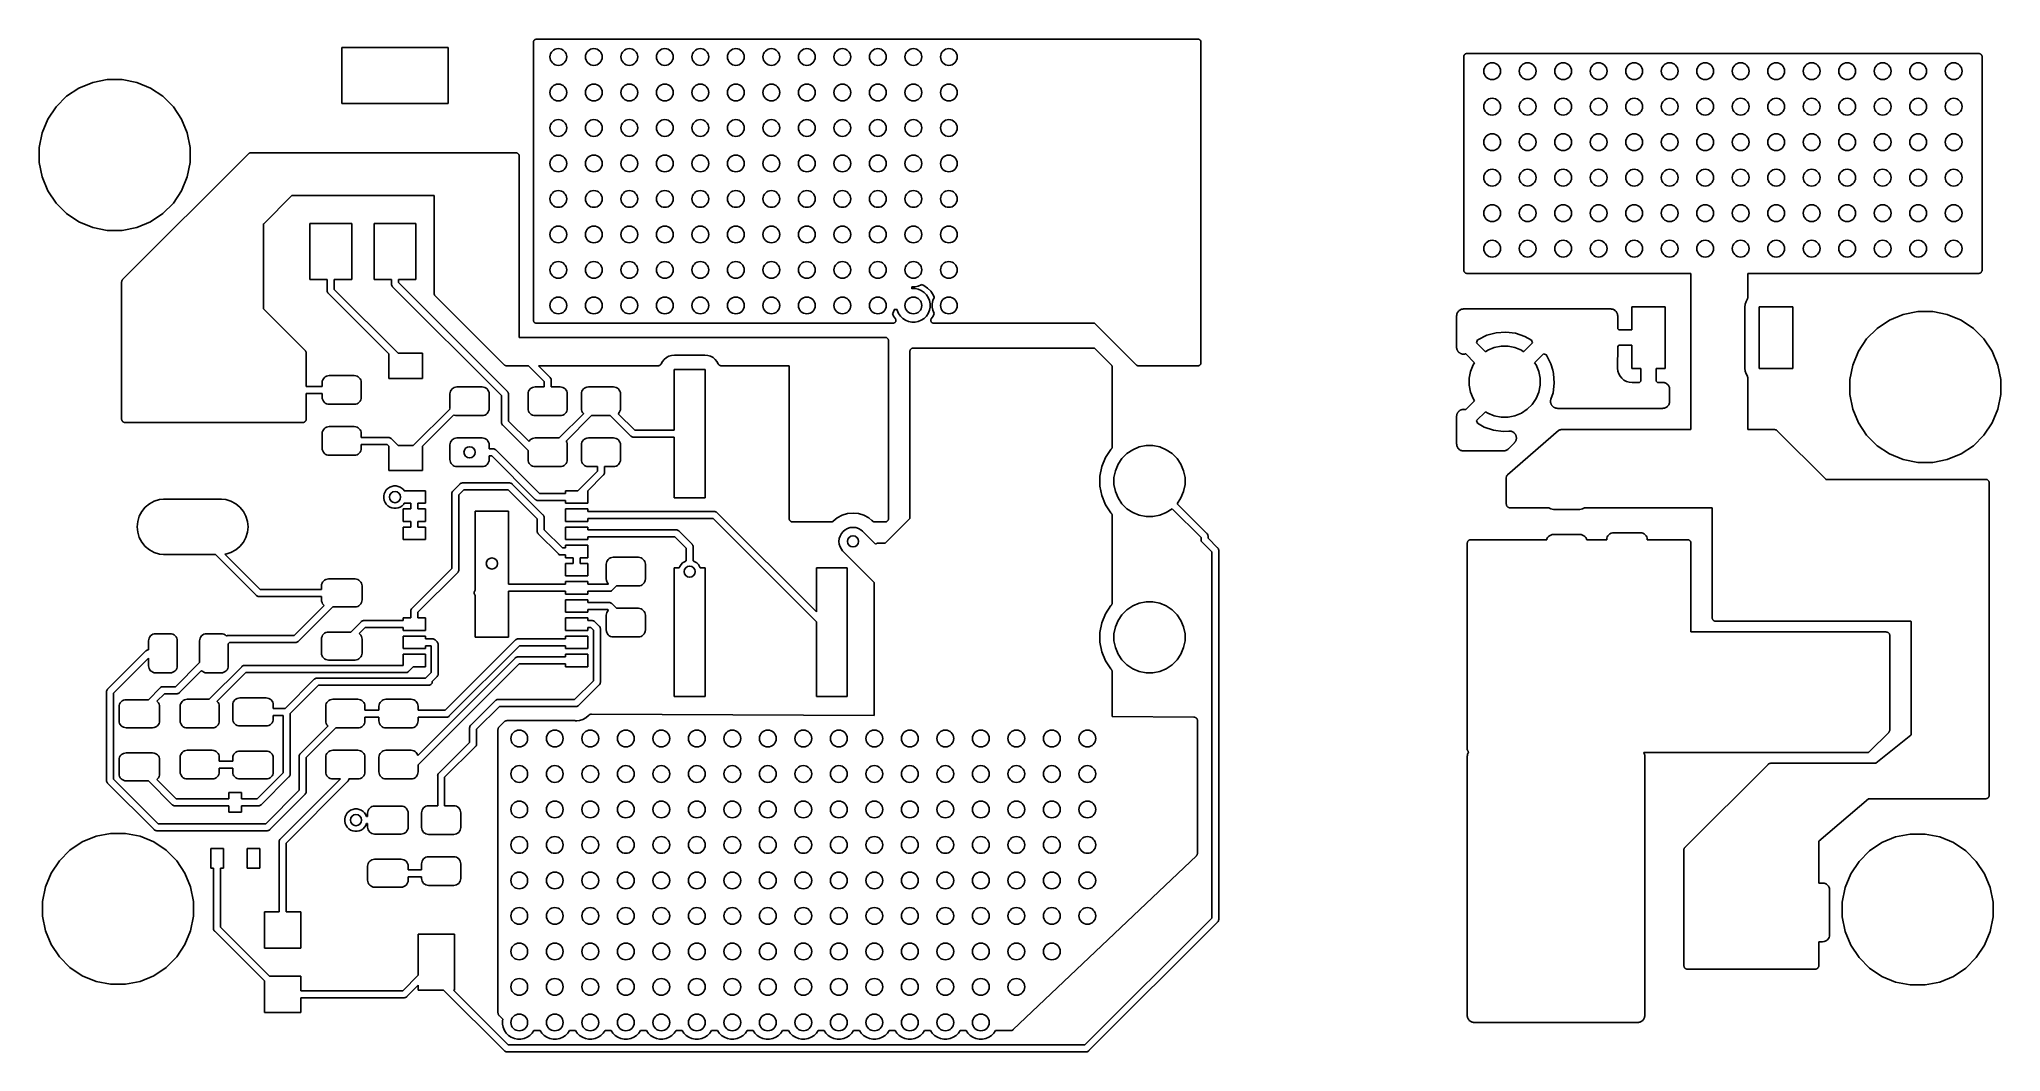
# Model space of a CAD drawing. Extents: x 3.02 to 5.79, y -2.33 to -0.9.
import ezdxf

# ---------------------------------------------------------------- set-up
doc = ezdxf.new("R2010")
doc.units = 0
doc.header["$MEASUREMENT"] = 0
doc.layers.add('BLACK', color=7, linetype='CONTINUOUS')

msp = doc.modelspace()

# ---------------------------------------------------------------- linework, layer by layer
at = {"layer": 'BLACK', "linetype": 'CONTINUOUS'}
for p, q in [((3.72, -0.90388), (3.72004, -0.90352)), ((3.72, -0.90391), (3.72, -0.90388)), ((3.72, -0.90394), (3.72, -0.90391)), ((3.72, -0.90391), (3.72, -0.90391)), ((3.72, -0.90391), (3.72, -0.90391)), ((3.72, -1.29606), (3.72, -0.90394)), ((3.72004, -0.90352), (3.72008, -0.90314)), ((3.72008, -0.90313), (3.72009, -0.90312)), ((3.72008, -0.90314), (3.72008, -0.90313)), ((3.72009, -0.90312), (3.7202, -0.90277)), ((3.7202, -0.90277), (3.72031, -0.90241)), ((3.72031, -0.9024), (3.72032, -0.90239)), ((3.72031, -0.90241), (3.72031, -0.9024)), ((3.72032, -0.90239), (3.7205, -0.90206)), ((3.7205, -0.90206), (3.72067, -0.90173)), ((3.72067, -0.90173), (3.72068, -0.90172)), ((3.72068, -0.90172), (3.72069, -0.90171)), ((3.72069, -0.90171), (3.72093, -0.90143)), ((3.72093, -0.90143), (3.72116, -0.90114)), ((3.72116, -0.90114), (3.72117, -0.90114)), ((3.72117, -0.90114), (3.72118, -0.90112)), ((3.72118, -0.90112), (3.72147, -0.90089)), ((3.72147, -0.90089), (3.72176, -0.90066)), ((3.72176, -0.90066), (3.72177, -0.90065)), ((3.72177, -0.90065), (3.72178, -0.90064)), ((3.72178, -0.90064), (3.72211, -0.90047)), ((3.72211, -0.90047), (3.72244, -0.9003)), ((3.72244, -0.9003), (3.72245, -0.90029)), ((3.72245, -0.90029), (3.72246, -0.90029)), ((3.72246, -0.90029), (3.72282, -0.90018)), ((3.72282, -0.90018), (3.72317, -0.90007)), ((3.72317, -0.90007), (3.72319, -0.90007)), ((3.72319, -0.90007), (3.7232, -0.90007)), ((3.7232, -0.90007), (3.72357, -0.90004)), ((3.72357, -0.90004), (3.72394, -0.9)), ((3.72394, -0.9), (4.65606, -0.9)), ((4.65606, -0.9), (4.65609, -0.9)), ((4.65609, -0.9), (4.65609, -0.9)), ((4.65609, -0.9), (4.65609, -0.9)), ((4.65609, -0.9), (4.65612, -0.9)), ((4.65612, -0.9), (4.65648, -0.90004)), ((4.65648, -0.90004), (4.65685, -0.90008)), ((4.65685, -0.90008), (4.65687, -0.90008)), ((4.65687, -0.90008), (4.65688, -0.90009)), ((4.65688, -0.90009), (4.65724, -0.9002)), ((4.65724, -0.9002), (4.65759, -0.90031)), ((4.65759, -0.90031), (4.6576, -0.90031)), ((4.6576, -0.90031), (4.65761, -0.90032)), ((4.65761, -0.90032), (4.65794, -0.9005)), ((4.65794, -0.9005), (4.65826, -0.90067)), ((4.65826, -0.90067), (4.65828, -0.90068)), ((4.65828, -0.90068), (4.65829, -0.90069)), ((4.65829, -0.90069), (4.65857, -0.90093)), ((4.65857, -0.90093), (4.65886, -0.90116)), ((4.65886, -0.90116), (4.65887, -0.90117)), ((4.65887, -0.90117), (4.65888, -0.90118)), ((4.65888, -0.90118), (4.65911, -0.90147)), ((4.65911, -0.90147), (4.65934, -0.90176)), ((4.65934, -0.90176), (4.65935, -0.90177)), ((4.65935, -0.90177), (4.65936, -0.90178)), ((4.65936, -0.90178), (4.65953, -0.90211)), ((4.65953, -0.90211), (4.6597, -0.90244)), ((4.6597, -0.90244), (4.65971, -0.90245)), ((4.65971, -0.90245), (4.65971, -0.90246)), ((4.65971, -0.90246), (4.65982, -0.90282)), ((4.65982, -0.90282), (4.65993, -0.90317)), ((4.65993, -0.90317), (4.65993, -0.90319)), ((4.65993, -0.90319), (4.65993, -0.9032)), ((4.65993, -0.9032), (4.65996, -0.90357)), ((4.65996, -0.90357), (4.66, -0.90394)), ((4.66, -0.90394), (4.66, -1.35606)), ((3.4502, -0.99035), (3.4502, -0.91161)), ((3.4502, -0.91161), (3.5998, -0.91161)), ((3.5998, -0.91161), (3.5998, -0.99035)), ((5.03, -0.92493), (5.03005, -0.92446)), ((5.03, -0.92496), (5.03, -0.92493)), ((5.03, -0.92497), (5.03, -0.92496)), ((5.03, -0.925), (5.03, -0.92497)), ((5.03, -0.92497), (5.03, -0.92497)), ((5.03, -1.225), (5.03, -0.925)), ((5.03005, -0.92446), (5.0301, -0.924)), ((5.0301, -0.924), (5.03011, -0.92398)), ((5.03011, -0.92396), (5.03025, -0.92351)), ((5.03011, -0.92398), (5.03011, -0.92396)), ((5.03025, -0.92351), (5.03039, -0.92306)), ((5.03039, -0.92306), (5.0304, -0.92305)), ((5.0304, -0.92303), (5.03063, -0.92262)), ((5.0304, -0.92305), (5.0304, -0.92303)), ((5.03063, -0.92262), (5.03085, -0.9222)), ((5.03085, -0.9222), (5.03087, -0.92219)), ((5.03087, -0.92217), (5.03118, -0.92182)), ((5.03087, -0.92219), (5.03087, -0.92217)), ((5.03118, -0.92182), (5.03148, -0.92145)), ((5.03148, -0.92145), (5.03149, -0.92144)), ((5.03149, -0.92144), (5.0315, -0.92143)), ((5.0315, -0.92143), (5.03187, -0.92113)), ((5.03187, -0.92113), (5.03223, -0.92083)), ((5.03223, -0.92083), (5.03225, -0.92083)), ((5.03225, -0.92083), (5.03226, -0.92082)), ((5.03226, -0.92082), (5.03268, -0.9206)), ((5.03268, -0.9206), (5.03309, -0.92038)), ((5.03309, -0.92038), (5.03311, -0.92037)), ((5.03311, -0.92037), (5.03313, -0.92036)), ((5.03313, -0.92036), (5.03358, -0.92023)), ((5.03358, -0.92023), (5.03403, -0.92009)), ((5.03403, -0.92009), (5.03405, -0.92009)), ((5.03405, -0.92009), (5.03406, -0.92009)), ((5.03406, -0.92009), (5.03453, -0.92005)), ((5.03453, -0.92005), (5.035, -0.92)), ((5.035, -0.92), (5.755, -0.92)), ((5.755, -0.92), (5.75503, -0.92)), ((5.75503, -0.92), (5.75503, -0.92)), ((5.75503, -0.92), (5.75504, -0.92)), ((5.75504, -0.92), (5.75507, -0.92)), ((5.75507, -0.92), (5.75554, -0.92005)), ((5.75554, -0.92005), (5.75601, -0.9201)), ((5.75601, -0.9201), (5.75602, -0.92011)), ((5.75602, -0.92011), (5.75604, -0.92011)), ((5.75604, -0.92011), (5.75649, -0.92025)), ((5.75649, -0.92025), (5.75694, -0.92039)), ((5.75694, -0.92039), (5.75695, -0.9204)), ((5.75695, -0.9204), (5.75697, -0.9204)), ((5.75697, -0.9204), (5.75738, -0.92063)), ((5.75738, -0.92063), (5.7578, -0.92085)), ((5.7578, -0.92085), (5.75781, -0.92087)), ((5.75781, -0.92087), (5.75782, -0.92087)), ((5.75782, -0.92087), (5.75818, -0.92118)), ((5.75818, -0.92118), (5.75855, -0.92148)), ((5.75855, -0.92148), (5.75856, -0.92149)), ((5.75856, -0.92149), (5.75857, -0.9215)), ((5.75857, -0.9215), (5.75887, -0.92187)), ((5.75887, -0.92187), (5.75916, -0.92223)), ((5.75916, -0.92223), (5.75917, -0.92225)), ((5.75917, -0.92225), (5.75918, -0.92226)), ((5.75918, -0.92226), (5.7594, -0.92268)), ((5.7594, -0.92268), (5.75962, -0.92309)), ((5.75962, -0.92309), (5.75963, -0.92311)), ((5.75963, -0.92311), (5.75964, -0.92313)), ((5.75964, -0.92313), (5.75977, -0.92358)), ((5.75977, -0.92358), (5.7599, -0.92403)), ((5.7599, -0.92403), (5.75991, -0.92405)), ((5.75991, -0.92405), (5.75991, -0.92406)), ((5.75991, -0.92406), (5.75995, -0.92453)), ((5.75995, -0.92453), (5.76, -0.925)), ((5.76, -0.925), (5.76, -1.225)), ((3.07992, -0.96879), (3.09927, -0.96078)), ((3.09927, -0.96078), (3.11981, -0.95669)), ((3.11981, -0.95669), (3.14075, -0.95669)), ((3.14075, -0.95669), (3.16128, -0.96078)), ((3.16128, -0.96078), (3.18063, -0.96879)), ((3.04771, -0.99523), (3.06251, -0.98042)), ((3.06251, -0.98042), (3.07992, -0.96879)), ((3.18063, -0.96879), (3.19804, -0.98042)), ((3.19804, -0.98042), (3.21284, -0.99523)), ((3.5998, -0.99035), (3.4502, -0.99035)), ((3.02806, -1.03199), (3.03607, -1.01264)), ((3.03607, -1.01264), (3.04771, -0.99523)), ((3.21284, -0.99523), (3.22448, -1.01264)), ((3.22448, -1.01264), (3.23249, -1.03199)), ((3.02398, -1.05252), (3.02806, -1.03199)), ((3.23249, -1.03199), (3.23657, -1.05252)), ((3.02398, -1.07346), (3.02398, -1.05252)), ((3.02806, -1.094), (3.02398, -1.07346)), ((3.14146, -1.23854), (3.31854, -1.06146)), ((3.23657, -1.07346), (3.23249, -1.094)), ((3.23657, -1.05252), (3.23657, -1.07346)), ((3.31854, -1.06146), (3.31855, -1.06145)), ((3.31855, -1.06145), (3.31859, -1.06142)), ((3.31855, -1.06145), (3.31855, -1.06145)), ((3.31855, -1.06145), (3.31855, -1.06145)), ((3.31859, -1.06142), (3.31895, -1.06113)), ((3.31895, -1.06113), (3.3193, -1.06084)), ((3.3193, -1.06084), (3.31933, -1.06082)), ((3.31933, -1.06082), (3.31935, -1.06081)), ((3.31935, -1.06081), (3.31976, -1.06059)), ((3.31976, -1.06059), (3.32017, -1.06038)), ((3.32017, -1.06038), (3.32019, -1.06037)), ((3.32019, -1.06037), (3.32021, -1.06036)), ((3.32021, -1.06036), (3.32066, -1.06023)), ((3.32066, -1.06023), (3.3211, -1.0601)), ((3.3211, -1.0601), (3.32113, -1.06009)), ((3.32113, -1.06009), (3.32115, -1.06009)), ((3.32115, -1.06009), (3.32161, -1.06005)), ((3.32161, -1.06005), (3.32207, -1.06)), ((3.32207, -1.06), (3.695, -1.06)), ((3.695, -1.06), (3.69503, -1.06)), ((3.69503, -1.06), (3.69503, -1.06)), ((3.69503, -1.06), (3.69504, -1.06)), ((3.69504, -1.06), (3.69507, -1.06)), ((3.69507, -1.06), (3.69554, -1.06005)), ((3.69554, -1.06005), (3.69601, -1.0601)), ((3.69601, -1.0601), (3.69602, -1.06011)), ((3.69602, -1.06011), (3.69604, -1.06011)), ((3.69604, -1.06011), (3.69649, -1.06025)), ((3.69649, -1.06025), (3.69694, -1.06039)), ((3.69694, -1.06039), (3.69695, -1.0604)), ((3.69695, -1.0604), (3.69697, -1.0604)), ((3.69697, -1.0604), (3.69738, -1.06063)), ((3.69738, -1.06063), (3.6978, -1.06085)), ((3.6978, -1.06085), (3.69781, -1.06087)), ((3.69781, -1.06087), (3.69782, -1.06087)), ((3.69782, -1.06087), (3.69818, -1.06118)), ((3.69818, -1.06118), (3.69855, -1.06148)), ((3.69855, -1.06148), (3.69856, -1.06149)), ((3.69856, -1.06149), (3.69857, -1.0615)), ((3.69857, -1.0615), (3.69887, -1.06187)), ((3.69887, -1.06187), (3.69916, -1.06223)), ((3.69916, -1.06223), (3.69917, -1.06225)), ((3.69917, -1.06225), (3.69918, -1.06226)), ((3.69918, -1.06226), (3.6994, -1.06268)), ((3.6994, -1.06268), (3.69962, -1.06309)), ((3.69962, -1.06309), (3.69963, -1.06311)), ((3.69963, -1.06311), (3.69964, -1.06313)), ((3.69964, -1.06313), (3.69977, -1.06358)), ((3.69977, -1.06358), (3.6999, -1.06403)), ((3.6999, -1.06403), (3.69991, -1.06405)), ((3.69991, -1.06405), (3.69991, -1.06406)), ((3.69991, -1.06406), (3.69995, -1.06453)), ((3.69995, -1.06453), (3.7, -1.065)), ((3.7, -1.065), (3.7, -1.31975)), ((3.03607, -1.11334), (3.02806, -1.094)), ((3.23249, -1.094), (3.22448, -1.11334)), ((3.04771, -1.13075), (3.03607, -1.11334)), ((3.06251, -1.14556), (3.04771, -1.13075)), ((3.21284, -1.13075), (3.19804, -1.14556)), ((3.22448, -1.11334), (3.21284, -1.13075)), ((3.37983, -1.12017), (3.34017, -1.15983)), ((3.38001, -1.12002), (3.37983, -1.12017)), ((3.38025, -1.12), (3.38001, -1.12002)), ((3.57975, -1.12), (3.38025, -1.12)), ((3.57998, -1.12002), (3.57975, -1.12)), ((3.58, -1.12025), (3.57998, -1.12002)), ((3.58, -1.25793), (3.58, -1.12025)), ((3.07992, -1.15719), (3.06251, -1.14556)), ((3.09927, -1.16521), (3.07992, -1.15719)), ((3.18063, -1.15719), (3.16128, -1.16521)), ((3.19804, -1.14556), (3.18063, -1.15719)), ((3.34002, -1.16001), (3.34, -1.16025)), ((3.34017, -1.15983), (3.34002, -1.16001)), ((3.40492, -1.23839), (3.40492, -1.15965)), ((3.40492, -1.15965), (3.46398, -1.15965)), ((3.46398, -1.15965), (3.46398, -1.23839)), ((3.49547, -1.23839), (3.49547, -1.15965)), ((3.49547, -1.15965), (3.55453, -1.15965)), ((3.55453, -1.15965), (3.55453, -1.23839)), ((3.11981, -1.16929), (3.09927, -1.16521)), ((3.14075, -1.16929), (3.11981, -1.16929)), ((3.16128, -1.16521), (3.14075, -1.16929)), ((3.34, -1.16025), (3.34, -1.27975)), ((3.14, -1.242), (3.14005, -1.24154)), ((3.14, -1.24205), (3.14, -1.242)), ((3.14, -1.24207), (3.14, -1.24205)), ((3.14, -1.24205), (3.14, -1.24205)), ((3.14, -1.24205), (3.14, -1.24205)), ((3.14, -1.435), (3.14, -1.24207)), ((3.14005, -1.24154), (3.1401, -1.24108)), ((3.1401, -1.24108), (3.14011, -1.24106)), ((3.14011, -1.24103), (3.14025, -1.24059)), ((3.14011, -1.24106), (3.14011, -1.24103)), ((3.14025, -1.24059), (3.14038, -1.24015)), ((3.14038, -1.24015), (3.1404, -1.24013)), ((3.1404, -1.2401), (3.14063, -1.2397)), ((3.1404, -1.24013), (3.1404, -1.2401)), ((3.14063, -1.2397), (3.14085, -1.23929)), ((3.14085, -1.23929), (3.14086, -1.23927)), ((3.14086, -1.23927), (3.14087, -1.23925)), ((3.14087, -1.23925), (3.14117, -1.23889)), ((3.14117, -1.23889), (3.14146, -1.23854)), ((3.42953, -1.23839), (3.40492, -1.23839)), ((3.42953, -1.25421), (3.42953, -1.23839)), ((3.46398, -1.23839), (3.43937, -1.23839)), ((3.43937, -1.23839), (3.43937, -1.25241)), ((3.52008, -1.23839), (3.49547, -1.23839)), ((3.52008, -1.24469), (3.52008, -1.23839)), ((3.55453, -1.23839), (3.52992, -1.23839)), ((3.52992, -1.23839), (3.52992, -1.2429)), ((3.52992, -1.2429), (3.68331, -1.39628)), ((5.03005, -1.22547), (5.03, -1.225)), ((5.03009, -1.22594), (5.03005, -1.22547)), ((5.03009, -1.22595), (5.03009, -1.22594)), ((5.0301, -1.22597), (5.03009, -1.22595)), ((5.03023, -1.22642), (5.0301, -1.22597)), ((5.03036, -1.22687), (5.03023, -1.22642)), ((5.03037, -1.22689), (5.03036, -1.22687)), ((5.03038, -1.22691), (5.03037, -1.22689)), ((5.0306, -1.22732), (5.03038, -1.22691)), ((5.03082, -1.22774), (5.0306, -1.22732)), ((5.03083, -1.22775), (5.03082, -1.22774)), ((5.03084, -1.22777), (5.03083, -1.22775)), ((5.03113, -1.22813), (5.03084, -1.22777)), ((5.03143, -1.2285), (5.03113, -1.22813)), ((5.03144, -1.22851), (5.03143, -1.2285)), ((5.03145, -1.22852), (5.03144, -1.22851)), ((5.03182, -1.22882), (5.03145, -1.22852)), ((5.03218, -1.22913), (5.03182, -1.22882)), ((5.03219, -1.22913), (5.03218, -1.22913)), ((5.0322, -1.22915), (5.03219, -1.22913)), ((5.03262, -1.22937), (5.0322, -1.22915)), ((5.03303, -1.2296), (5.03262, -1.22937)), ((5.03305, -1.2296), (5.03303, -1.2296)), ((5.03306, -1.22961), (5.03305, -1.2296)), ((5.03351, -1.22975), (5.03306, -1.22961)), ((5.03396, -1.22989), (5.03351, -1.22975)), ((5.03398, -1.22989), (5.03396, -1.22989)), ((5.03399, -1.2299), (5.03398, -1.22989)), ((5.03446, -1.22995), (5.03399, -1.2299)), ((5.03493, -1.23), (5.03446, -1.22995)), ((5.03496, -1.23), (5.03493, -1.23)), ((5.03497, -1.23), (5.03496, -1.23)), ((5.035, -1.23), (5.03497, -1.23)), ((5.03497, -1.23), (5.03497, -1.23)), ((5.34975, -1.23), (5.035, -1.23)), ((5.34998, -1.23002), (5.34975, -1.23)), ((5.35, -1.23025), (5.34998, -1.23002)), ((5.35, -1.44975), (5.35, -1.23025)), ((5.43002, -1.23002), (5.43, -1.23025)), ((5.43, -1.23025), (5.43, -1.26357)), ((5.43025, -1.23), (5.43002, -1.23002)), ((5.755, -1.23), (5.43025, -1.23)), ((5.75547, -1.22995), (5.755, -1.23)), ((5.75594, -1.22991), (5.75547, -1.22995)), ((5.75595, -1.22991), (5.75594, -1.22991)), ((5.75597, -1.2299), (5.75595, -1.22991)), ((5.75642, -1.22977), (5.75597, -1.2299)), ((5.75687, -1.22964), (5.75642, -1.22977)), ((5.75689, -1.22963), (5.75687, -1.22964)), ((5.75691, -1.22962), (5.75689, -1.22963)), ((5.75732, -1.2294), (5.75691, -1.22962)), ((5.75774, -1.22918), (5.75732, -1.2294)), ((5.75775, -1.22917), (5.75774, -1.22918)), ((5.75777, -1.22916), (5.75775, -1.22917)), ((5.75813, -1.22887), (5.75777, -1.22916)), ((5.7585, -1.22857), (5.75813, -1.22887)), ((5.75851, -1.22856), (5.7585, -1.22857)), ((5.75852, -1.22855), (5.75851, -1.22856)), ((5.75882, -1.22818), (5.75852, -1.22855)), ((5.75913, -1.22782), (5.75882, -1.22818)), ((5.75915, -1.2278), (5.75913, -1.22781)), ((5.75913, -1.22781), (5.75913, -1.22782)), ((5.75937, -1.22738), (5.75915, -1.2278)), ((5.7596, -1.22697), (5.75937, -1.22738)), ((5.75961, -1.22694), (5.7596, -1.22695)), ((5.7596, -1.22695), (5.7596, -1.22697)), ((5.75975, -1.22649), (5.75961, -1.22694)), ((5.75989, -1.22604), (5.75975, -1.22649)), ((5.7599, -1.22601), (5.75989, -1.22602)), ((5.75989, -1.22602), (5.75989, -1.22604)), ((5.75995, -1.22554), (5.7599, -1.22601)), ((5.76, -1.22507), (5.75995, -1.22554)), ((5.76, -1.225), (5.76, -1.22503)), ((5.76, -1.22503), (5.76, -1.22503)), ((5.76, -1.22503), (5.76, -1.22504)), ((5.76, -1.22504), (5.76, -1.22507)), ((3.4295, -1.25445), (3.42953, -1.25421)), ((3.4296, -1.25541), (3.4295, -1.25445)), ((3.42988, -1.25634), (3.4296, -1.25541)), ((3.43034, -1.2572), (3.42988, -1.25634)), ((3.4308, -1.25776), (3.43034, -1.2572)), ((3.43095, -1.25795), (3.4308, -1.25776)), ((3.43114, -1.2581), (3.43095, -1.25795)), ((3.51638, -1.34334), (3.43114, -1.2581)), ((3.43937, -1.25241), (3.52924, -1.34228)), ((3.52005, -1.24493), (3.52008, -1.24469)), ((3.52008, -1.24517), (3.52005, -1.24493)), ((3.52015, -1.2459), (3.52008, -1.24517)), ((3.52008, -1.24517), (3.52008, -1.24517)), ((3.52043, -1.24683), (3.52015, -1.2459)), ((3.52089, -1.24768), (3.52043, -1.24683)), ((3.5215, -1.24843), (3.52089, -1.24768)), ((3.52169, -1.24858), (3.5215, -1.24843)), ((3.67508, -1.40197), (3.52169, -1.24858)), ((3.58004, -1.25839), (3.58, -1.25793)), ((3.58009, -1.25885), (3.58004, -1.25839)), ((3.58009, -1.25887), (3.58009, -1.25885)), ((3.5801, -1.2589), (3.58009, -1.25887)), ((3.58023, -1.25934), (3.5801, -1.2589)), ((3.58036, -1.25979), (3.58023, -1.25934)), ((3.58037, -1.25981), (3.58036, -1.25979)), ((3.58038, -1.25983), (3.58037, -1.25981)), ((3.58059, -1.26024), (3.58038, -1.25983)), ((3.58081, -1.26065), (3.58059, -1.26024)), ((3.58082, -1.26067), (3.58081, -1.26065)), ((3.58084, -1.2607), (3.58082, -1.26067)), ((3.58113, -1.26105), (3.58084, -1.2607)), ((3.58142, -1.26141), (3.58113, -1.26105)), ((3.58145, -1.26145), (3.58142, -1.26141)), ((3.58146, -1.26146), (3.58145, -1.26145)), ((3.58145, -1.26145), (3.58145, -1.26145)), ((3.58145, -1.26145), (3.58145, -1.26145)), ((3.67854, -1.35854), (3.58146, -1.26146)), ((4.25267, -1.24862), (4.2526, -1.24861)), ((4.2526, -1.24861), (4.2526, -1.25139)), ((4.2526, -1.25139), (4.25267, -1.25138)), ((4.25733, -1.24862), (4.25267, -1.24862)), ((4.25267, -1.25138), (4.25733, -1.25138)), ((4.26189, -1.24771), (4.25733, -1.24862)), ((4.25733, -1.25138), (4.26189, -1.25229)), ((4.26619, -1.24593), (4.26189, -1.24771)), ((4.26189, -1.25229), (4.26619, -1.25407)), ((4.26655, -1.24569), (4.26619, -1.24593)), ((4.26619, -1.25407), (4.27006, -1.25665)), ((4.26992, -1.24709), (4.26655, -1.24569)), ((4.27508, -1.25054), (4.26992, -1.24709)), ((4.27006, -1.25665), (4.27335, -1.25994)), ((4.27335, -1.25994), (4.27593, -1.26381)), ((4.27946, -1.25492), (4.27508, -1.25054)), ((4.27593, -1.26381), (4.27771, -1.26811)), ((4.27771, -1.26811), (4.27862, -1.27267)), ((4.28291, -1.26008), (4.27946, -1.25492)), ((4.28138, -1.27267), (4.28229, -1.26811)), ((4.28229, -1.26811), (4.28407, -1.26381)), ((4.28431, -1.26345), (4.28291, -1.26008)), ((4.28407, -1.26381), (4.28431, -1.26345)), ((5.42757, -1.26936), (5.42643, -1.27313)), ((5.42941, -1.26592), (5.42757, -1.26936)), ((5.42949, -1.26572), (5.42941, -1.26592)), ((5.4296, -1.26554), (5.42949, -1.26572)), ((5.42968, -1.26528), (5.4296, -1.26554)), ((5.42978, -1.26502), (5.42968, -1.26528)), ((5.42983, -1.26481), (5.42978, -1.26502)), ((5.42989, -1.26461), (5.42983, -1.26481)), ((5.42992, -1.26433), (5.42989, -1.26461)), ((5.42998, -1.26407), (5.42992, -1.26433)), ((5.43, -1.26364), (5.42998, -1.26385)), ((5.42998, -1.26385), (5.42998, -1.26407)), ((5.43, -1.26357), (5.43, -1.26364)), ((3.34, -1.27975), (3.34002, -1.27999)), ((3.34002, -1.27999), (3.34017, -1.28017)), ((3.34017, -1.28017), (3.39854, -1.33854)), ((3.72004, -1.29643), (3.72, -1.29606)), ((3.72007, -1.2968), (3.72004, -1.29643)), ((3.72007, -1.29681), (3.72007, -1.2968)), ((3.72007, -1.29683), (3.72007, -1.29681)), ((3.72018, -1.29718), (3.72007, -1.29683)), ((3.72029, -1.29754), (3.72018, -1.29718)), ((3.72029, -1.29755), (3.72029, -1.29754)), ((3.7203, -1.29756), (3.72029, -1.29755)), ((3.72047, -1.29789), (3.7203, -1.29756)), ((3.72064, -1.29822), (3.72047, -1.29789)), ((3.72065, -1.29823), (3.72064, -1.29822)), ((3.72066, -1.29824), (3.72065, -1.29823)), ((3.72089, -1.29853), (3.72066, -1.29824)), ((4.22593, -1.28619), (4.22569, -1.28655)), ((4.22569, -1.28655), (4.22709, -1.28992)), ((4.22771, -1.28189), (4.22593, -1.28619)), ((4.22709, -1.28992), (4.22973, -1.29388)), ((4.22799, -1.28051), (4.22771, -1.28189)), ((4.23201, -1.28051), (4.22799, -1.28051)), ((4.22971, -1.29828), (4.22947, -1.29857)), ((4.22972, -1.29827), (4.22971, -1.29828)), ((4.2299, -1.29793), (4.22972, -1.29826)), ((4.22972, -1.29826), (4.22972, -1.29827)), ((4.22973, -1.29388), (4.22975, -1.29391)), ((4.22975, -1.29391), (4.22975, -1.29391)), ((4.22975, -1.29391), (4.22975, -1.29391)), ((4.22975, -1.29391), (4.22976, -1.29392)), ((4.22976, -1.29392), (4.22994, -1.29426)), ((4.23008, -1.2976), (4.2299, -1.29793)), ((4.22994, -1.29426), (4.23011, -1.29459)), ((4.23009, -1.29759), (4.23008, -1.2976)), ((4.23008, -1.2976), (4.23008, -1.2976)), ((4.2302, -1.29722), (4.23009, -1.29759)), ((4.23011, -1.29459), (4.23011, -1.2946)), ((4.23011, -1.2946), (4.23012, -1.2946)), ((4.23012, -1.2946), (4.23022, -1.29497)), ((4.23031, -1.29687), (4.2302, -1.29722)), ((4.23022, -1.29497), (4.23033, -1.29533)), ((4.23032, -1.29685), (4.23031, -1.29686)), ((4.23031, -1.29686), (4.23031, -1.29687)), ((4.23036, -1.29647), (4.23032, -1.29685)), ((4.23033, -1.29533), (4.23033, -1.29533)), ((4.23033, -1.29533), (4.23033, -1.29534)), ((4.23033, -1.29534), (4.23036, -1.29571)), ((4.23036, -1.29571), (4.2304, -1.29609)), ((4.2304, -1.29611), (4.23036, -1.29647)), ((4.2304, -1.29609), (4.23039, -1.2961)), ((4.23039, -1.2961), (4.2304, -1.29611)), ((4.23229, -1.28189), (4.23201, -1.28051)), ((4.23407, -1.28619), (4.23229, -1.28189)), ((4.23665, -1.29006), (4.23407, -1.28619)), ((4.23994, -1.29335), (4.23665, -1.29006)), ((4.24381, -1.29593), (4.23994, -1.29335)), ((4.24811, -1.29771), (4.24381, -1.29593)), ((4.25267, -1.29862), (4.24811, -1.29771)), ((4.26189, -1.29771), (4.25733, -1.29862)), ((4.26619, -1.29593), (4.26189, -1.29771)), ((4.27006, -1.29335), (4.26619, -1.29593)), ((4.27335, -1.29006), (4.27006, -1.29335)), ((4.27593, -1.28619), (4.27335, -1.29006)), ((4.27771, -1.28189), (4.27593, -1.28619)), ((4.27862, -1.27733), (4.27771, -1.28189)), ((4.27862, -1.27267), (4.27862, -1.27733)), ((4.2796, -1.29604), (4.27964, -1.29566)), ((4.2796, -1.29605), (4.27961, -1.29604)), ((4.27961, -1.29604), (4.2796, -1.29604)), ((4.27964, -1.29642), (4.2796, -1.29605)), ((4.27964, -1.29566), (4.27968, -1.29529)), ((4.27967, -1.2968), (4.27964, -1.29642)), ((4.27968, -1.29681), (4.27967, -1.2968)), ((4.27968, -1.29527), (4.2798, -1.29491)), ((4.27968, -1.29528), (4.27968, -1.29527)), ((4.27968, -1.29529), (4.27968, -1.29528)), ((4.27968, -1.29682), (4.27968, -1.29681)), ((4.27978, -1.29717), (4.27968, -1.29682)), ((4.27989, -1.29754), (4.27978, -1.29717)), ((4.2798, -1.29491), (4.27991, -1.29455)), ((4.27989, -1.29755), (4.27989, -1.29754)), ((4.2799, -1.29755), (4.27989, -1.29755)), ((4.28007, -1.29789), (4.2799, -1.29755)), ((4.27991, -1.29454), (4.28009, -1.2942)), ((4.27991, -1.29455), (4.27991, -1.29454)), ((4.27991, -1.29455), (4.27991, -1.29455)), ((4.28025, -1.29822), (4.28007, -1.29789)), ((4.28009, -1.2942), (4.28027, -1.29388)), ((4.28025, -1.29823), (4.28025, -1.29822)), ((4.28026, -1.29823), (4.28025, -1.29823)), ((4.2805, -1.29853), (4.28026, -1.29823)), ((4.28027, -1.29388), (4.28291, -1.28992)), ((4.28138, -1.27733), (4.28138, -1.27267)), ((4.28229, -1.28189), (4.28138, -1.27733)), ((4.28407, -1.28619), (4.28229, -1.28189)), ((4.28291, -1.28992), (4.28431, -1.28655)), ((4.28431, -1.28655), (4.28407, -1.28619)), ((5.02, -1.28971), (5.0201, -1.28878)), ((5.02, -1.28977), (5.02, -1.28971)), ((5.02, -1.28978), (5.02, -1.28977)), ((5.02, -1.28977), (5.02, -1.28977)), ((5.02, -1.28984), (5.02, -1.28978)), ((5.02, -1.33381), (5.02, -1.28984)), ((5.0201, -1.28878), (5.0202, -1.28786)), ((5.0202, -1.28786), (5.02021, -1.28783)), ((5.02021, -1.28783), (5.02022, -1.2878)), ((5.02022, -1.2878), (5.0205, -1.28691)), ((5.0205, -1.28691), (5.02077, -1.28603)), ((5.02077, -1.28603), (5.02079, -1.286)), ((5.02079, -1.286), (5.0208, -1.28597)), ((5.0208, -1.28597), (5.02124, -1.28515)), ((5.02124, -1.28515), (5.02168, -1.28434)), ((5.02168, -1.28434), (5.0217, -1.28431)), ((5.0217, -1.28431), (5.02172, -1.28428)), ((5.02172, -1.28428), (5.02232, -1.28357)), ((5.02232, -1.28357), (5.02291, -1.28286)), ((5.02291, -1.28286), (5.02293, -1.28284)), ((5.02293, -1.28284), (5.02296, -1.28281)), ((5.02296, -1.28281), (5.02368, -1.28223)), ((5.02368, -1.28223), (5.0244, -1.28164)), ((5.0244, -1.28164), (5.02443, -1.28163)), ((5.02443, -1.28163), (5.02445, -1.28161)), ((5.02445, -1.28161), (5.02527, -1.28118)), ((5.02527, -1.28118), (5.02609, -1.28074)), ((5.02609, -1.28074), (5.02612, -1.28073)), ((5.02612, -1.28073), (5.02616, -1.28072)), ((5.02616, -1.28072), (5.02704, -1.28046)), ((5.02704, -1.28046), (5.02793, -1.28019)), ((5.02793, -1.28019), (5.02797, -1.28018)), ((5.02797, -1.28018), (5.028, -1.28017)), ((5.028, -1.28017), (5.02892, -1.28009)), ((5.02892, -1.28009), (5.02984, -1.28)), ((5.02984, -1.28), (5.237, -1.28)), ((5.237, -1.28), (5.23702, -1.28)), ((5.23702, -1.28), (5.23702, -1.28)), ((5.23702, -1.28), (5.23703, -1.28)), ((5.23703, -1.28), (5.23713, -1.28)), ((5.23713, -1.28), (5.23804, -1.2801)), ((5.23804, -1.2801), (5.23894, -1.28019)), ((5.23894, -1.28019), (5.23899, -1.28021)), ((5.23899, -1.28021), (5.23904, -1.28022)), ((5.23904, -1.28022), (5.23991, -1.28049)), ((5.23991, -1.28049), (5.24077, -1.28075)), ((5.24077, -1.28075), (5.24082, -1.28078)), ((5.24082, -1.28078), (5.24087, -1.2808)), ((5.24087, -1.2808), (5.24167, -1.28123)), ((5.24167, -1.28123), (5.24247, -1.28166)), ((5.24247, -1.28166), (5.24251, -1.28169)), ((5.24251, -1.28169), (5.24256, -1.28172)), ((5.24256, -1.28172), (5.24325, -1.2823)), ((5.24325, -1.2823), (5.24395, -1.28288)), ((5.24395, -1.28288), (5.24399, -1.28292)), ((5.24399, -1.28292), (5.24403, -1.28296)), ((5.24403, -1.28296), (5.2446, -1.28366)), ((5.2446, -1.28366), (5.24517, -1.28436)), ((5.24517, -1.28436), (5.2452, -1.28441)), ((5.2452, -1.28441), (5.24523, -1.28445)), ((5.24523, -1.28445), (5.24565, -1.28526)), ((5.24565, -1.28526), (5.24608, -1.28605)), ((5.24608, -1.28605), (5.2461, -1.28611)), ((5.2461, -1.28611), (5.24612, -1.28616)), ((5.24612, -1.28616), (5.24638, -1.28702)), ((5.24638, -1.28702), (5.24664, -1.28789)), ((5.24664, -1.28789), (5.24665, -1.28795)), ((5.24665, -1.28795), (5.24666, -1.288)), ((5.24666, -1.288), (5.24675, -1.2889)), ((5.24675, -1.2889), (5.24684, -1.2898)), ((5.24684, -1.2898), (5.24691, -1.30789)), ((5.26661, -1.30953), (5.26661, -1.27705)), ((5.26661, -1.27705), (5.31386, -1.27705)), ((5.31386, -1.27705), (5.31386, -1.36366)), ((5.42643, -1.27313), (5.42602, -1.27729)), ((5.42602, -1.27729), (5.42602, -1.36342)), ((5.44614, -1.36366), (5.44614, -1.27705)), ((5.44614, -1.27705), (5.49339, -1.27705)), ((5.49339, -1.27705), (5.49339, -1.36366)), ((5.61224, -1.30743), (5.62965, -1.2958)), ((5.62965, -1.2958), (5.64899, -1.28779)), ((5.64899, -1.28779), (5.66953, -1.2837)), ((5.66953, -1.2837), (5.69047, -1.2837)), ((5.69047, -1.2837), (5.71101, -1.28779)), ((5.71101, -1.28779), (5.73035, -1.2958)), ((5.73035, -1.2958), (5.74776, -1.30743)), ((3.7, -1.31975), (3.70002, -1.31998)), ((3.70002, -1.31998), (3.70025, -1.32)), ((3.70025, -1.32), (4.215, -1.32)), ((3.72112, -1.29882), (3.72089, -1.29853)), ((3.72113, -1.29883), (3.72112, -1.29882)), ((3.72114, -1.29884), (3.72113, -1.29883)), ((3.72143, -1.29907), (3.72114, -1.29884)), ((3.72171, -1.29931), (3.72143, -1.29907)), ((3.72172, -1.29932), (3.72171, -1.29931)), ((3.72174, -1.29933), (3.72172, -1.29932)), ((3.72206, -1.2995), (3.72174, -1.29933)), ((3.72239, -1.29968), (3.72206, -1.2995)), ((3.7224, -1.29969), (3.72239, -1.29968)), ((3.72241, -1.29969), (3.7224, -1.29969)), ((3.72276, -1.2998), (3.72241, -1.29969)), ((3.72312, -1.29991), (3.72276, -1.2998)), ((3.72313, -1.29992), (3.72312, -1.29991)), ((3.72315, -1.29992), (3.72313, -1.29992)), ((3.72352, -1.29996), (3.72315, -1.29992)), ((3.72388, -1.3), (3.72352, -1.29996)), ((3.72391, -1.3), (3.72388, -1.3)), ((3.72394, -1.3), (3.72391, -1.3)), ((3.72391, -1.3), (3.72391, -1.3)), ((3.72391, -1.3), (3.72391, -1.3)), ((4.22646, -1.3), (3.72394, -1.3)), ((4.215, -1.32), (4.21503, -1.32)), ((4.21503, -1.32), (4.21503, -1.32)), ((4.21503, -1.32), (4.21504, -1.32)), ((4.21504, -1.32), (4.21507, -1.32)), ((4.21507, -1.32), (4.21554, -1.32005)), ((4.21554, -1.32005), (4.21601, -1.3201)), ((4.21601, -1.3201), (4.21602, -1.32011)), ((4.21602, -1.32011), (4.21604, -1.32011)), ((4.21604, -1.32011), (4.21649, -1.32025)), ((4.21649, -1.32025), (4.21694, -1.32039)), ((4.21694, -1.32039), (4.21695, -1.3204)), ((4.21695, -1.3204), (4.21697, -1.3204)), ((4.21697, -1.3204), (4.21738, -1.32063)), ((4.21738, -1.32063), (4.2178, -1.32085)), ((4.2178, -1.32085), (4.21781, -1.32087)), ((4.21781, -1.32087), (4.21782, -1.32087)), ((4.21782, -1.32087), (4.21818, -1.32118)), ((4.21818, -1.32118), (4.21855, -1.32148)), ((4.21855, -1.32148), (4.21856, -1.32149)), ((4.21856, -1.32149), (4.21857, -1.3215)), ((4.21857, -1.3215), (4.21887, -1.32187)), ((4.21887, -1.32187), (4.21916, -1.32223)), ((4.21916, -1.32223), (4.21917, -1.32225)), ((4.21917, -1.32225), (4.21918, -1.32226)), ((4.21918, -1.32226), (4.2194, -1.32268)), ((4.2194, -1.32268), (4.21962, -1.32309)), ((4.21962, -1.32309), (4.21963, -1.32311)), ((4.21963, -1.32311), (4.21964, -1.32313)), ((4.21964, -1.32313), (4.21977, -1.32357)), ((4.21977, -1.32357), (4.2199, -1.32403)), ((4.2199, -1.32403), (4.21991, -1.32405)), ((4.21991, -1.32405), (4.21991, -1.32406)), ((4.21991, -1.32406), (4.21995, -1.32453)), ((4.21995, -1.32453), (4.22, -1.325)), ((4.22, -1.325), (4.22, -1.575)), ((4.22684, -1.29996), (4.22646, -1.3)), ((4.22721, -1.29993), (4.22684, -1.29996)), ((4.22722, -1.29993), (4.22721, -1.29993)), ((4.22721, -1.29993), (4.22721, -1.29993)), ((4.22759, -1.29981), (4.22722, -1.29993)), ((4.22794, -1.29971), (4.22759, -1.29981)), ((4.22795, -1.29971), (4.22794, -1.29971)), ((4.22796, -1.2997), (4.22795, -1.29971)), ((4.22829, -1.29953), (4.22796, -1.2997)), ((4.22862, -1.29935), (4.22829, -1.29953)), ((4.22863, -1.29935), (4.22862, -1.29935)), ((4.22864, -1.29934), (4.22863, -1.29935)), ((4.22893, -1.29911), (4.22864, -1.29934)), ((4.22922, -1.29887), (4.22893, -1.29911)), ((4.22923, -1.29886), (4.22922, -1.29887)), ((4.22947, -1.29857), (4.22923, -1.29886)), ((4.22923, -1.29886), (4.22923, -1.29886)), ((4.25733, -1.29862), (4.25267, -1.29862)), ((4.28073, -1.29882), (4.2805, -1.29853)), ((4.28074, -1.29883), (4.28073, -1.29882)), ((4.28073, -1.29882), (4.28073, -1.29882)), ((4.28104, -1.29908), (4.28074, -1.29883)), ((4.28132, -1.29931), (4.28104, -1.29908)), ((4.28132, -1.29932), (4.28132, -1.29931)), ((4.28133, -1.29932), (4.28132, -1.29932)), ((4.28167, -1.2995), (4.28133, -1.29932)), ((4.28199, -1.29968), (4.28167, -1.2995)), ((4.282, -1.29968), (4.28199, -1.29968)), ((4.28201, -1.29969), (4.282, -1.29968)), ((4.28236, -1.2998), (4.28201, -1.29969)), ((4.28272, -1.29991), (4.28236, -1.2998)), ((4.28273, -1.29991), (4.28272, -1.29991)), ((4.28274, -1.29992), (4.28273, -1.29991)), ((4.28311, -1.29996), (4.28274, -1.29992)), ((4.28349, -1.3), (4.28311, -1.29996)), ((4.2835, -1.3), (4.28349, -1.3)), ((4.28354, -1.3), (4.2835, -1.3)), ((4.2835, -1.3), (4.2835, -1.3)), ((4.2835, -1.3), (4.2835, -1.3)), ((4.50981, -1.3), (4.28354, -1.3)), ((4.50999, -1.30002), (4.50981, -1.3)), ((4.51014, -1.30014), (4.50999, -1.30002)), ((4.56885, -1.35885), (4.51014, -1.30014)), ((5.0496, -1.32359), (5.04817, -1.32786)), ((5.04987, -1.32341), (5.0496, -1.32359)), ((5.06246, -1.31711), (5.04987, -1.32341)), ((5.0757, -1.31348), (5.06246, -1.31711)), ((5.08939, -1.3125), (5.0757, -1.31348)), ((5.10301, -1.31422), (5.08939, -1.3125)), ((5.11603, -1.31855), (5.10301, -1.31422)), ((5.12553, -1.32396), (5.11603, -1.31855)), ((5.12683, -1.32786), (5.12553, -1.32396)), ((5.24691, -1.30789), (5.24855, -1.30953)), ((5.24855, -1.30953), (5.26661, -1.30953)), ((5.5858, -1.33965), (5.59743, -1.32224)), ((5.59743, -1.32224), (5.61224, -1.30743)), ((5.74776, -1.30743), (5.76257, -1.32224)), ((5.76257, -1.32224), (5.7742, -1.33965)), ((3.39854, -1.33854), (3.39855, -1.33855)), ((3.39855, -1.33855), (3.39855, -1.33855)), ((3.39855, -1.33855), (3.39855, -1.33855)), ((3.39855, -1.33855), (3.39858, -1.33859)), ((3.39858, -1.33859), (3.39887, -1.33895)), ((3.39887, -1.33895), (3.39916, -1.3393)), ((3.39916, -1.3393), (3.39918, -1.33933)), ((3.39918, -1.33933), (3.39919, -1.33935)), ((3.39919, -1.33935), (3.39941, -1.33976)), ((3.39941, -1.33976), (3.39962, -1.34017)), ((3.39962, -1.34017), (3.39963, -1.34019)), ((3.39963, -1.34019), (3.39964, -1.34021)), ((3.39964, -1.34021), (3.39977, -1.34066)), ((3.39977, -1.34066), (3.3999, -1.3411)), ((3.3999, -1.3411), (3.39991, -1.34113)), ((3.39991, -1.34113), (3.39991, -1.34115)), ((3.39991, -1.34115), (3.39995, -1.34161)), ((3.39995, -1.34161), (3.4, -1.34207)), ((3.4, -1.34207), (3.4, -1.38915)), ((3.51638, -1.37772), (3.51638, -1.34334)), ((3.52924, -1.34228), (3.56362, -1.34228)), ((3.56362, -1.34228), (3.56362, -1.37772)), ((3.90414, -1.35095), (3.90164, -1.35399)), ((3.90718, -1.34845), (3.90414, -1.35095)), ((3.91066, -1.34659), (3.90718, -1.34845)), ((3.91443, -1.34545), (3.91066, -1.34659)), ((3.91859, -1.34504), (3.91443, -1.34545)), ((3.96141, -1.34504), (3.91859, -1.34504)), ((3.96557, -1.34545), (3.96141, -1.34504)), ((3.96934, -1.34659), (3.96557, -1.34545)), ((3.97282, -1.34845), (3.96934, -1.34659)), ((3.97586, -1.35095), (3.97282, -1.34845)), ((3.97836, -1.35399), (3.97586, -1.35095)), ((4.25, -1.33993), (4.25005, -1.33946)), ((4.25, -1.33996), (4.25, -1.33993)), ((4.25, -1.33997), (4.25, -1.33996)), ((4.25, -1.34), (4.25, -1.33997)), ((4.25, -1.33997), (4.25, -1.33997)), ((4.25, -1.57475), (4.25, -1.34)), ((4.25005, -1.33946), (4.2501, -1.33899)), ((4.2501, -1.33899), (4.25011, -1.33898)), ((4.25011, -1.33896), (4.25025, -1.33851)), ((4.25011, -1.33898), (4.25011, -1.33896)), ((4.25025, -1.33851), (4.25039, -1.33806)), ((4.25039, -1.33806), (4.2504, -1.33805)), ((4.2504, -1.33803), (4.25063, -1.33762)), ((4.2504, -1.33805), (4.2504, -1.33803)), ((4.25063, -1.33762), (4.25085, -1.3372)), ((4.25085, -1.3372), (4.25087, -1.33719)), ((4.25087, -1.33718), (4.25118, -1.33682)), ((4.25087, -1.33719), (4.25087, -1.33718)), ((4.25118, -1.33682), (4.25148, -1.33645)), ((4.25148, -1.33645), (4.25149, -1.33644)), ((4.25149, -1.33644), (4.2515, -1.33643)), ((4.2515, -1.33643), (4.25187, -1.33613)), ((4.25187, -1.33613), (4.25223, -1.33584)), ((4.25223, -1.33584), (4.25225, -1.33583)), ((4.25225, -1.33583), (4.25226, -1.33582)), ((4.25226, -1.33582), (4.25268, -1.3356)), ((4.25268, -1.3356), (4.25309, -1.33538)), ((4.25309, -1.33538), (4.25311, -1.33537)), ((4.25311, -1.33537), (4.25313, -1.33536)), ((4.25313, -1.33536), (4.25358, -1.33523)), ((4.25358, -1.33523), (4.25403, -1.3351)), ((4.25403, -1.3351), (4.25405, -1.33509)), ((4.25405, -1.33509), (4.25406, -1.33509)), ((4.25406, -1.33509), (4.25453, -1.33505)), ((4.25453, -1.33505), (4.255, -1.335)), ((4.255, -1.335), (4.50793, -1.335)), ((4.50793, -1.335), (4.50795, -1.335)), ((4.50795, -1.335), (4.50795, -1.335)), ((4.50795, -1.335), (4.50795, -1.335)), ((4.50795, -1.335), (4.508, -1.335)), ((4.508, -1.335), (4.50846, -1.33505)), ((4.50846, -1.33505), (4.50892, -1.3351)), ((4.50892, -1.3351), (4.50894, -1.33511)), ((4.50894, -1.33511), (4.50897, -1.33511)), ((4.50897, -1.33511), (4.50941, -1.33525)), ((4.50941, -1.33525), (4.50985, -1.33538)), ((4.50985, -1.33538), (4.50987, -1.3354)), ((4.50987, -1.3354), (4.5099, -1.3354)), ((4.5099, -1.3354), (4.5103, -1.33563)), ((4.5103, -1.33563), (4.51071, -1.33585)), ((4.51071, -1.33585), (4.51073, -1.33586)), ((4.51073, -1.33586), (4.51075, -1.33587)), ((4.51075, -1.33587), (4.51111, -1.33617)), ((4.51111, -1.33617), (4.51146, -1.33646)), ((4.51146, -1.33646), (4.53354, -1.35854)), ((5.02006, -1.33439), (5.02, -1.33381)), ((5.02007, -1.33498), (5.02006, -1.33439)), ((5.02015, -1.33534), (5.02007, -1.33498)), ((5.02019, -1.33572), (5.02015, -1.33534)), ((5.02036, -1.33628), (5.02019, -1.33572)), ((5.02048, -1.33685), (5.02036, -1.33628)), ((5.02063, -1.3372), (5.02048, -1.33685)), ((5.02074, -1.33756), (5.02063, -1.3372)), ((5.02102, -1.33808), (5.02074, -1.33756)), ((5.02125, -1.33861), (5.02102, -1.33808)), ((5.02147, -1.33892), (5.02125, -1.33861)), ((5.02164, -1.33925), (5.02147, -1.33892)), ((5.02202, -1.33971), (5.02164, -1.33925)), ((5.02235, -1.34019), (5.02202, -1.33971)), ((5.02262, -1.34045), (5.02235, -1.34019)), ((5.02286, -1.34074), (5.02262, -1.34045)), ((5.02331, -1.34112), (5.02286, -1.34074)), ((5.02373, -1.34152), (5.02331, -1.34112)), ((5.02405, -1.34173), (5.02373, -1.34152)), ((5.02434, -1.34197), (5.02405, -1.34173)), ((5.02485, -1.34225), (5.02434, -1.34197)), ((5.02535, -1.34256), (5.02485, -1.34225)), ((5.0257, -1.3427), (5.02535, -1.34256)), ((5.02603, -1.34288), (5.0257, -1.3427)), ((5.02659, -1.34305), (5.02603, -1.34288)), ((5.02713, -1.34327), (5.02659, -1.34305)), ((5.0275, -1.34334), (5.02713, -1.34327)), ((5.02786, -1.34345), (5.0275, -1.34334)), ((5.02845, -1.34351), (5.02786, -1.34345)), ((5.02902, -1.34362), (5.02845, -1.34351)), ((5.0294, -1.34361), (5.02902, -1.34362)), ((5.02977, -1.34365), (5.0294, -1.34361)), ((5.03036, -1.3436), (5.02977, -1.34365)), ((5.03095, -1.34359), (5.03036, -1.3436)), ((5.03131, -1.34351), (5.03095, -1.34359)), ((5.03169, -1.34347), (5.03131, -1.34351)), ((5.03225, -1.34331), (5.03169, -1.34347)), ((5.03282, -1.34319), (5.03225, -1.34331)), ((5.03286, -1.34317), (5.03282, -1.34319)), ((5.04532, -1.35563), (5.03286, -1.34317)), ((5.04817, -1.32786), (5.06063, -1.34032)), ((5.06063, -1.34032), (5.06382, -1.33819)), ((5.06382, -1.33819), (5.07292, -1.33442)), ((5.07292, -1.33442), (5.08258, -1.3325)), ((5.08258, -1.3325), (5.09242, -1.3325)), ((5.09242, -1.3325), (5.10208, -1.33442)), ((5.10208, -1.33442), (5.11118, -1.33819)), ((5.11118, -1.33819), (5.11437, -1.34032)), ((5.11437, -1.34032), (5.12683, -1.32786)), ((5.14214, -1.34317), (5.12968, -1.35563)), ((5.14641, -1.3446), (5.14214, -1.34317)), ((5.14659, -1.34487), (5.14641, -1.3446)), ((5.15289, -1.35746), (5.14659, -1.34487)), ((5.24691, -1.33281), (5.24679, -1.3632)), ((5.24855, -1.33118), (5.24691, -1.33281)), ((5.26661, -1.33118), (5.24855, -1.33118)), ((5.26661, -1.36366), (5.26661, -1.33118)), ((5.57779, -1.35899), (5.5858, -1.33965)), ((5.7742, -1.33965), (5.78221, -1.35899)), ((3.42263, -1.38182), (3.42319, -1.37997)), ((3.42319, -1.37997), (3.4241, -1.37827)), ((3.4241, -1.37827), (3.42532, -1.37678)), ((3.42532, -1.37678), (3.42682, -1.37556)), ((3.42682, -1.37556), (3.42852, -1.37465)), ((3.42852, -1.37465), (3.43036, -1.37409)), ((3.43036, -1.37409), (3.43228, -1.3739)), ((3.43228, -1.3739), (3.46772, -1.3739)), ((3.46772, -1.3739), (3.46964, -1.37409)), ((3.46964, -1.37409), (3.47148, -1.37465)), ((3.47148, -1.37465), (3.47318, -1.37556)), ((3.47318, -1.37556), (3.47468, -1.37678)), ((3.47468, -1.37678), (3.4759, -1.37827)), ((3.4759, -1.37827), (3.47681, -1.37997)), ((3.47681, -1.37997), (3.47737, -1.38182)), ((3.56362, -1.37772), (3.51638, -1.37772)), ((3.67889, -1.35883), (3.67854, -1.35854)), ((3.67925, -1.35913), (3.67889, -1.35883)), ((3.67927, -1.35914), (3.67925, -1.35913)), ((3.67929, -1.35915), (3.67927, -1.35914)), ((3.6797, -1.35937), (3.67929, -1.35915)), ((3.6801, -1.3596), (3.6797, -1.35937)), ((3.68013, -1.3596), (3.6801, -1.3596)), ((3.68015, -1.35962), (3.68013, -1.3596)), ((3.68059, -1.35975), (3.68015, -1.35962)), ((3.68103, -1.35989), (3.68059, -1.35975)), ((3.68106, -1.35989), (3.68103, -1.35989)), ((3.68108, -1.3599), (3.68106, -1.35989)), ((3.68154, -1.35995), (3.68108, -1.3599)), ((3.682, -1.36), (3.68154, -1.35995)), ((3.68205, -1.36), (3.682, -1.36)), ((3.68207, -1.36), (3.68205, -1.36)), ((3.68205, -1.36), (3.68205, -1.36)), ((3.68205, -1.36), (3.68205, -1.36)), ((3.71304, -1.36), (3.68207, -1.36)), ((3.73508, -1.38204), (3.71304, -1.36)), ((3.89543, -1.36), (3.72696, -1.36)), ((3.72696, -1.36), (3.74331, -1.37635)), ((3.74331, -1.37635), (3.7435, -1.3765)), ((3.7435, -1.3765), (3.74365, -1.37669)), ((3.74365, -1.37669), (3.74365, -1.37669)), ((3.74365, -1.37669), (3.74411, -1.37725)), ((3.74411, -1.37725), (3.74435, -1.3777)), ((3.74435, -1.3777), (3.74457, -1.37811)), ((3.74457, -1.37811), (3.74485, -1.37904)), ((3.74485, -1.37904), (3.74492, -1.37976)), ((3.74492, -1.37976), (3.74492, -1.37976)), ((3.74492, -1.37976), (3.74494, -1.38)), ((3.74494, -1.38), (3.74492, -1.38024)), ((3.74492, -1.38024), (3.74492, -1.38982)), ((3.89565, -1.35998), (3.89543, -1.36)), ((3.89587, -1.35998), (3.89565, -1.35998)), ((3.89613, -1.35993), (3.89587, -1.35998)), ((3.8964, -1.3599), (3.89613, -1.35993)), ((3.89661, -1.35984), (3.8964, -1.3599)), ((3.89683, -1.3598), (3.89661, -1.35984)), ((3.89708, -1.3597), (3.89683, -1.3598)), ((3.89733, -1.35962), (3.89708, -1.3597)), ((3.89753, -1.35952), (3.89733, -1.35962)), ((3.89774, -1.35944), (3.89753, -1.35952)), ((3.89796, -1.35929), (3.89774, -1.35944)), ((3.8982, -1.35916), (3.89796, -1.35929)), ((3.89837, -1.35902), (3.8982, -1.35916)), ((3.89855, -1.3589), (3.89837, -1.35902)), ((3.89874, -1.35872), (3.89855, -1.3589)), ((3.89895, -1.35855), (3.89874, -1.35872)), ((3.89909, -1.35838), (3.89895, -1.35855)), ((3.89925, -1.35822), (3.89909, -1.35838)), ((3.8994, -1.358), (3.89925, -1.35822)), ((3.89957, -1.3578), (3.8994, -1.358)), ((3.89968, -1.3576), (3.89957, -1.3578)), ((3.8998, -1.35742), (3.89968, -1.3576)), ((3.89984, -1.35736), (3.8998, -1.35742)), ((3.90164, -1.35399), (3.89984, -1.35736)), ((3.91835, -1.45079), (3.91835, -1.36516)), ((3.91835, -1.36516), (3.96165, -1.36516)), ((3.96165, -1.36516), (3.96165, -1.54626)), ((3.98016, -1.35736), (3.97836, -1.35399)), ((3.98028, -1.35754), (3.98016, -1.35736)), ((3.98039, -1.35774), (3.98028, -1.35754)), ((3.98056, -1.35795), (3.98039, -1.35774)), ((3.9807, -1.35817), (3.98056, -1.35795)), ((3.98086, -1.35833), (3.9807, -1.35817)), ((3.981, -1.3585), (3.98086, -1.35833)), ((3.9812, -1.35867), (3.981, -1.3585)), ((3.98139, -1.35886), (3.9812, -1.35867)), ((3.98158, -1.35898), (3.98139, -1.35886)), ((3.98175, -1.35913), (3.98158, -1.35898)), ((3.98198, -1.35925), (3.98175, -1.35913)), ((3.9822, -1.3594), (3.98198, -1.35925)), ((3.98241, -1.35949), (3.9822, -1.3594)), ((3.9826, -1.3596), (3.98241, -1.35949)), ((3.98286, -1.35968), (3.9826, -1.3596)), ((3.9831, -1.35978), (3.98286, -1.35968)), ((3.98332, -1.35982), (3.9831, -1.35978)), ((3.98353, -1.35989), (3.98332, -1.35982)), ((3.9838, -1.35992), (3.98353, -1.35989)), ((3.98406, -1.35997), (3.9838, -1.35992)), ((3.98428, -1.35997), (3.98406, -1.35997)), ((3.9845, -1.36), (3.98428, -1.35997)), ((3.98457, -1.36), (3.9845, -1.36)), ((4.07975, -1.36), (3.98457, -1.36)), ((4.07998, -1.36002), (4.07975, -1.36)), ((4.08, -1.36025), (4.07998, -1.36002)), ((4.08, -1.575), (4.08, -1.36025)), ((4.53354, -1.35854), (4.53355, -1.35855)), ((4.53355, -1.35855), (4.53355, -1.35855)), ((4.53355, -1.35855), (4.53355, -1.35855)), ((4.53355, -1.35855), (4.53358, -1.35859)), ((4.53358, -1.35859), (4.53387, -1.35895)), ((4.53387, -1.35895), (4.53416, -1.3593)), ((4.53416, -1.3593), (4.53418, -1.35933)), ((4.53418, -1.35933), (4.53419, -1.35935)), ((4.53419, -1.35935), (4.53441, -1.35976)), ((4.53441, -1.35976), (4.53462, -1.36017)), ((4.53462, -1.36017), (4.53463, -1.36019)), ((4.53463, -1.36019), (4.53464, -1.36021)), ((4.53464, -1.36021), (4.53477, -1.36066)), ((4.53477, -1.36066), (4.5349, -1.3611)), ((4.5349, -1.3611), (4.53491, -1.36113)), ((4.53491, -1.36113), (4.53491, -1.36115)), ((4.53491, -1.36115), (4.53496, -1.36161)), ((4.53496, -1.36161), (4.535, -1.36207)), ((4.535, -1.36207), (4.535, -1.47393)), ((4.56913, -1.35908), (4.56885, -1.35885)), ((4.56941, -1.35931), (4.56913, -1.35908)), ((4.56942, -1.35932), (4.56941, -1.35931)), ((4.56944, -1.35933), (4.56942, -1.35932)), ((4.56976, -1.35951), (4.56944, -1.35933)), ((4.57008, -1.35968), (4.56976, -1.35951)), ((4.5701, -1.35969), (4.57008, -1.35968)), ((4.57012, -1.3597), (4.5701, -1.35969)), ((4.57047, -1.3598), (4.57012, -1.3597)), ((4.57081, -1.35991), (4.57047, -1.3598)), ((4.57083, -1.35992), (4.57081, -1.35991)), ((4.57085, -1.35992), (4.57083, -1.35992)), ((4.57121, -1.35996), (4.57085, -1.35992)), ((4.57158, -1.36), (4.57121, -1.35996)), ((4.57162, -1.36), (4.57158, -1.36)), ((4.57163, -1.36), (4.57162, -1.36)), ((4.57162, -1.36), (4.57162, -1.36)), ((4.57162, -1.36), (4.57162, -1.36)), ((4.65606, -1.36), (4.57163, -1.36)), ((4.65643, -1.35996), (4.65606, -1.36)), ((4.6568, -1.35993), (4.65643, -1.35996)), ((4.65681, -1.35993), (4.6568, -1.35993)), ((4.65683, -1.35993), (4.65681, -1.35993)), ((4.65718, -1.35982), (4.65683, -1.35993)), ((4.65754, -1.35971), (4.65718, -1.35982)), ((4.65755, -1.35971), (4.65754, -1.35971)), ((4.65756, -1.3597), (4.65755, -1.35971)), ((4.65789, -1.35953), (4.65756, -1.3597)), ((4.65822, -1.35936), (4.65789, -1.35953)), ((4.65823, -1.35935), (4.65822, -1.35936)), ((4.65824, -1.35934), (4.65823, -1.35935)), ((4.65853, -1.35911), (4.65824, -1.35934)), ((4.65882, -1.35888), (4.65853, -1.35911)), ((4.65883, -1.35887), (4.65882, -1.35888)), ((4.65884, -1.35886), (4.65883, -1.35887)), ((4.65907, -1.35857), (4.65884, -1.35886)), ((4.65931, -1.35829), (4.65907, -1.35857)), ((4.65932, -1.35828), (4.65931, -1.35829)), ((4.65933, -1.35826), (4.65932, -1.35828)), ((4.6595, -1.35794), (4.65933, -1.35826)), ((4.65968, -1.35761), (4.6595, -1.35794)), ((4.65969, -1.3576), (4.65968, -1.35761)), ((4.6598, -1.35723), (4.65969, -1.35759)), ((4.65969, -1.35759), (4.65969, -1.3576)), ((4.65991, -1.35688), (4.6598, -1.35723)), ((4.65992, -1.35687), (4.65991, -1.35688)), ((4.65996, -1.35648), (4.65992, -1.35685)), ((4.65992, -1.35685), (4.65992, -1.35687)), ((4.66, -1.35612), (4.65996, -1.35648)), ((4.66, -1.35606), (4.66, -1.35609)), ((4.66, -1.35609), (4.66, -1.35609)), ((4.66, -1.35609), (4.66, -1.35609)), ((4.66, -1.35609), (4.66, -1.35612)), ((5.0375, -1.37758), (5.03942, -1.36792)), ((5.0375, -1.38742), (5.0375, -1.37758)), ((5.03942, -1.36792), (5.04319, -1.35882)), ((5.04319, -1.35882), (5.04532, -1.35563)), ((5.12968, -1.35563), (5.13181, -1.35882)), ((5.13181, -1.35882), (5.13558, -1.36792)), ((5.13558, -1.36792), (5.1375, -1.37758)), ((5.1375, -1.37758), (5.1375, -1.38742)), ((5.15531, -1.36626), (5.15289, -1.35746)), ((5.15652, -1.3707), (5.15531, -1.36626)), ((5.1575, -1.38439), (5.15652, -1.3707)), ((5.24679, -1.3632), (5.24721, -1.36752)), ((5.24721, -1.36752), (5.24834, -1.37123)), ((5.24834, -1.37123), (5.25017, -1.37465)), ((5.25017, -1.37465), (5.25263, -1.37765)), ((5.25263, -1.37765), (5.25562, -1.38011)), ((5.25562, -1.38011), (5.25904, -1.38194)), ((5.27941, -1.36366), (5.26661, -1.36366)), ((5.27941, -1.38173), (5.27941, -1.36366)), ((5.31386, -1.36366), (5.30106, -1.36366)), ((5.30106, -1.36366), (5.30106, -1.38173)), ((5.42602, -1.36342), (5.42643, -1.36758)), ((5.42643, -1.36758), (5.42757, -1.37135)), ((5.42757, -1.37135), (5.42941, -1.37478)), ((5.42941, -1.37478), (5.42944, -1.37485)), ((5.42944, -1.37485), (5.42952, -1.37505)), ((5.42952, -1.37505), (5.42962, -1.37524)), ((5.42962, -1.37524), (5.4297, -1.3755)), ((5.4297, -1.3755), (5.4298, -1.37575)), ((5.4298, -1.37575), (5.42984, -1.37596)), ((5.42984, -1.37596), (5.4299, -1.37617)), ((5.4299, -1.37617), (5.42993, -1.37644)), ((5.42993, -1.37644), (5.42998, -1.37671)), ((5.42998, -1.37671), (5.42998, -1.37693)), ((5.42998, -1.37693), (5.43, -1.37714)), ((5.43, -1.37714), (5.43, -1.44975)), ((5.49339, -1.36366), (5.44614, -1.36366)), ((5.5737, -1.37953), (5.57779, -1.35899)), ((5.5737, -1.40047), (5.5737, -1.37953)), ((5.78221, -1.35899), (5.7863, -1.37953)), ((5.7863, -1.37953), (5.7863, -1.40047)), ((3.4, -1.38915), (3.42244, -1.38915)), ((3.42244, -1.399), (3.4, -1.399)), ((3.4, -1.399), (3.4, -1.435)), ((3.42244, -1.38374), (3.42263, -1.38182)), ((3.42244, -1.38915), (3.42244, -1.38374)), ((3.42244, -1.40441), (3.42244, -1.399)), ((3.42263, -1.40633), (3.42244, -1.40441)), ((3.42319, -1.40818), (3.42263, -1.40633)), ((3.4241, -1.40988), (3.42319, -1.40818)), ((3.47681, -1.40818), (3.4759, -1.40988)), ((3.47737, -1.40633), (3.47681, -1.40818)), ((3.47737, -1.38182), (3.47756, -1.38374)), ((3.47756, -1.40441), (3.47737, -1.40633)), ((3.47756, -1.38374), (3.47756, -1.40441)), ((3.60244, -1.39967), (3.60263, -1.39775)), ((3.60244, -1.42033), (3.60244, -1.39967)), ((3.60263, -1.39775), (3.60319, -1.3959)), ((3.60319, -1.3959), (3.6041, -1.3942)), ((3.6041, -1.3942), (3.60532, -1.39271)), ((3.60532, -1.39271), (3.60682, -1.39148)), ((3.60682, -1.39148), (3.60852, -1.39057)), ((3.60852, -1.39057), (3.61036, -1.39001)), ((3.61036, -1.39001), (3.61228, -1.38982)), ((3.61228, -1.38982), (3.64772, -1.38982)), ((3.64772, -1.38982), (3.64964, -1.39001)), ((3.64964, -1.39001), (3.65148, -1.39057)), ((3.65148, -1.39057), (3.65318, -1.39148)), ((3.65318, -1.39148), (3.65468, -1.39271)), ((3.65468, -1.39271), (3.6559, -1.3942)), ((3.6559, -1.3942), (3.65681, -1.3959)), ((3.65681, -1.3959), (3.65737, -1.39775)), ((3.65737, -1.39775), (3.65756, -1.39967)), ((3.65756, -1.39967), (3.65756, -1.42033)), ((3.67508, -1.43976), (3.67508, -1.40197)), ((3.68331, -1.39628), (3.6835, -1.39644)), ((3.6835, -1.39644), (3.68365, -1.39662)), ((3.68365, -1.39662), (3.68411, -1.39719)), ((3.68411, -1.39719), (3.68434, -1.39762)), ((3.68434, -1.39762), (3.68457, -1.39804)), ((3.68457, -1.39804), (3.68485, -1.39897)), ((3.68485, -1.39897), (3.68492, -1.39969)), ((3.68492, -1.39969), (3.68492, -1.39969)), ((3.68492, -1.39969), (3.68494, -1.39993)), ((3.68494, -1.39993), (3.68492, -1.40017)), ((3.68492, -1.40017), (3.68492, -1.43796)), ((3.71244, -1.39967), (3.71263, -1.39775)), ((3.71244, -1.42033), (3.71244, -1.39967)), ((3.71263, -1.39775), (3.71319, -1.3959)), ((3.71319, -1.3959), (3.7141, -1.3942)), ((3.7141, -1.3942), (3.71532, -1.39271)), ((3.71532, -1.39271), (3.71682, -1.39148)), ((3.71682, -1.39148), (3.71852, -1.39057)), ((3.71852, -1.39057), (3.72036, -1.39001)), ((3.72036, -1.39001), (3.72228, -1.38982)), ((3.72228, -1.38982), (3.73508, -1.38982)), ((3.73508, -1.38982), (3.73508, -1.38204)), ((3.74492, -1.38982), (3.75772, -1.38982)), ((3.75772, -1.38982), (3.75964, -1.39001)), ((3.75964, -1.39001), (3.76148, -1.39057)), ((3.76148, -1.39057), (3.76318, -1.39148)), ((3.76318, -1.39148), (3.76468, -1.39271)), ((3.76468, -1.39271), (3.7659, -1.3942)), ((3.7659, -1.3942), (3.76681, -1.3959)), ((3.76681, -1.3959), (3.76737, -1.39775)), ((3.76737, -1.39775), (3.76756, -1.39967)), ((3.76756, -1.39967), (3.76756, -1.42033)), ((3.78744, -1.39967), (3.78763, -1.39775)), ((3.78744, -1.42033), (3.78744, -1.39967)), ((3.78763, -1.39775), (3.78819, -1.3959)), ((3.78819, -1.3959), (3.7891, -1.3942)), ((3.7891, -1.3942), (3.79032, -1.39271)), ((3.79032, -1.39271), (3.79182, -1.39148)), ((3.79182, -1.39148), (3.79352, -1.39057)), ((3.79352, -1.39057), (3.79536, -1.39001)), ((3.79536, -1.39001), (3.79728, -1.38982)), ((3.79728, -1.38982), (3.83272, -1.38982)), ((3.83272, -1.38982), (3.83464, -1.39001)), ((3.83464, -1.39001), (3.83648, -1.39057)), ((3.83648, -1.39057), (3.83818, -1.39148)), ((3.83818, -1.39148), (3.83968, -1.39271)), ((3.83968, -1.39271), (3.8409, -1.3942)), ((3.8409, -1.3942), (3.84181, -1.3959)), ((3.84181, -1.3959), (3.84237, -1.39775)), ((3.84237, -1.39775), (3.84256, -1.39967)), ((3.84256, -1.39967), (3.84256, -1.42033)), ((5.03942, -1.39708), (5.0375, -1.38742)), ((5.04319, -1.40618), (5.03942, -1.39708)), ((5.04532, -1.40937), (5.04319, -1.40618)), ((5.13181, -1.40618), (5.12634, -1.41437)), ((5.13558, -1.39708), (5.13181, -1.40618)), ((5.1375, -1.38742), (5.13558, -1.39708)), ((5.15235, -1.40892), (5.15243, -1.40855)), ((5.15243, -1.40855), (5.15247, -1.40818)), ((5.15247, -1.40818), (5.15264, -1.40762)), ((5.15264, -1.40762), (5.15277, -1.40705)), ((5.15277, -1.40705), (5.15578, -1.39801)), ((5.15578, -1.39801), (5.1575, -1.38439)), ((5.25904, -1.38194), (5.26276, -1.38306)), ((5.26276, -1.38306), (5.26705, -1.38348)), ((5.26705, -1.38348), (5.27776, -1.38338)), ((5.27776, -1.38338), (5.27941, -1.38173)), ((5.30106, -1.38173), (5.30272, -1.38338)), ((5.30272, -1.38338), (5.31025, -1.38346)), ((5.31025, -1.38346), (5.31039, -1.38346)), ((5.31039, -1.38346), (5.31126, -1.38356)), ((5.31126, -1.38356), (5.31214, -1.38366)), ((5.31214, -1.38366), (5.31221, -1.38368)), ((5.31221, -1.38368), (5.31229, -1.38369)), ((5.31229, -1.38369), (5.31313, -1.38396)), ((5.31313, -1.38396), (5.31397, -1.38422)), ((5.31397, -1.38422), (5.31404, -1.38426)), ((5.31404, -1.38426), (5.31412, -1.38429)), ((5.31412, -1.38429), (5.31489, -1.38472)), ((5.31489, -1.38472), (5.31566, -1.38514)), ((5.31566, -1.38514), (5.31572, -1.38519)), ((5.31572, -1.38519), (5.31579, -1.38523)), ((5.31579, -1.38523), (5.31646, -1.3858)), ((5.31646, -1.3858), (5.31714, -1.38636)), ((5.31714, -1.38636), (5.31719, -1.38642)), ((5.31719, -1.38642), (5.31725, -1.38648)), ((5.31725, -1.38648), (5.3178, -1.38717)), ((5.3178, -1.38717), (5.31836, -1.38785)), ((5.31836, -1.38785), (5.31839, -1.38792)), ((5.31839, -1.38792), (5.31844, -1.38799)), ((5.31844, -1.38799), (5.31884, -1.38877)), ((5.31884, -1.38877), (5.31926, -1.38955)), ((5.31926, -1.38955), (5.31928, -1.38962)), ((5.31928, -1.38962), (5.31932, -1.3897)), ((5.31932, -1.3897), (5.31956, -1.39054)), ((5.31956, -1.39054), (5.31981, -1.39139)), ((5.31981, -1.39139), (5.31982, -1.39147)), ((5.31982, -1.39147), (5.31984, -1.39154)), ((5.31984, -1.39154), (5.31991, -1.39242)), ((5.31991, -1.39242), (5.32, -1.3933)), ((5.32, -1.3933), (5.32, -1.41016)), ((5.57779, -1.42101), (5.5737, -1.40047)), ((5.7863, -1.40047), (5.78221, -1.42101)), ((3.14005, -1.43547), (3.14, -1.435)), ((3.14009, -1.43594), (3.14005, -1.43547)), ((3.14009, -1.43595), (3.14009, -1.43594)), ((3.1401, -1.43597), (3.14009, -1.43595)), ((3.14023, -1.43642), (3.1401, -1.43597)), ((3.39989, -1.43604), (3.39975, -1.43649)), ((3.3999, -1.43601), (3.39989, -1.43602)), ((3.39989, -1.43602), (3.39989, -1.43604)), ((3.39995, -1.43554), (3.3999, -1.43601)), ((3.4, -1.43507), (3.39995, -1.43554)), ((3.4, -1.435), (3.4, -1.43503)), ((3.4, -1.43503), (3.4, -1.43503)), ((3.4, -1.43503), (3.4, -1.43504)), ((3.4, -1.43504), (3.4, -1.43507)), ((3.42532, -1.41137), (3.4241, -1.40988)), ((3.42682, -1.41259), (3.42532, -1.41137)), ((3.42852, -1.4135), (3.42682, -1.41259)), ((3.43036, -1.41406), (3.42852, -1.4135)), ((3.43228, -1.41425), (3.43036, -1.41406)), ((3.46772, -1.41425), (3.43228, -1.41425)), ((3.46964, -1.41406), (3.46772, -1.41425)), ((3.47148, -1.4135), (3.46964, -1.41406)), ((3.47318, -1.41259), (3.47148, -1.4135)), ((3.47468, -1.41137), (3.47318, -1.41259)), ((3.4759, -1.40988), (3.47468, -1.41137)), ((3.55076, -1.4722), (3.60246, -1.4205)), ((3.60782, -1.42906), (3.56362, -1.47326)), ((3.60246, -1.4205), (3.60244, -1.42033)), ((3.60852, -1.42943), (3.60782, -1.42906)), ((3.61036, -1.42999), (3.60852, -1.42943)), ((3.61228, -1.43018), (3.61036, -1.42999)), ((3.64772, -1.43018), (3.61228, -1.43018)), ((3.64964, -1.42999), (3.64772, -1.43018)), ((3.65148, -1.42943), (3.64964, -1.42999)), ((3.65318, -1.42852), (3.65148, -1.42943)), ((3.65468, -1.42729), (3.65318, -1.42852)), ((3.6559, -1.4258), (3.65468, -1.42729)), ((3.65681, -1.4241), (3.6559, -1.4258)), ((3.65737, -1.42225), (3.65681, -1.4241)), ((3.65756, -1.42033), (3.65737, -1.42225)), ((3.71263, -1.42225), (3.71244, -1.42033)), ((3.71319, -1.4241), (3.71263, -1.42225)), ((3.7141, -1.4258), (3.71319, -1.4241)), ((3.71532, -1.42729), (3.7141, -1.4258)), ((3.71682, -1.42852), (3.71532, -1.42729)), ((3.71852, -1.42943), (3.71682, -1.42852)), ((3.72036, -1.42999), (3.71852, -1.42943)), ((3.72228, -1.43018), (3.72036, -1.42999)), ((3.75772, -1.43018), (3.72228, -1.43018)), ((3.75637, -1.46167), (3.79056, -1.42748)), ((3.75964, -1.42999), (3.75772, -1.43018)), ((3.76148, -1.42943), (3.75964, -1.42999)), ((3.76318, -1.42852), (3.76148, -1.42943)), ((3.76468, -1.42729), (3.76318, -1.42852)), ((3.7659, -1.4258), (3.76468, -1.42729)), ((3.76681, -1.4241), (3.7659, -1.4258)), ((3.80178, -1.43018), (3.7659, -1.46606)), ((3.76737, -1.42225), (3.76681, -1.4241)), ((3.76756, -1.42033), (3.76737, -1.42225)), ((3.78763, -1.42225), (3.78744, -1.42033)), ((3.78819, -1.4241), (3.78763, -1.42225)), ((3.7891, -1.4258), (3.78819, -1.4241)), ((3.79032, -1.42729), (3.7891, -1.4258)), ((3.79056, -1.42748), (3.79032, -1.42729)), ((3.82822, -1.43018), (3.80178, -1.43018)), ((3.85706, -1.45902), (3.82822, -1.43018)), ((3.83968, -1.42729), (3.83944, -1.42748)), ((3.83944, -1.42748), (3.86275, -1.45079)), ((3.8409, -1.4258), (3.83968, -1.42729)), ((3.84181, -1.4241), (3.8409, -1.4258)), ((3.84237, -1.42225), (3.84181, -1.4241)), ((3.84256, -1.42033), (3.84237, -1.42225)), ((5.02, -1.43106), (5.02007, -1.43047)), ((5.02, -1.43119), (5.02, -1.43106)), ((5.02, -1.47016), (5.02, -1.43119)), ((5.02007, -1.43047), (5.02009, -1.42989)), ((5.02009, -1.42989), (5.02017, -1.42952)), ((5.02017, -1.42952), (5.02022, -1.42915)), ((5.02022, -1.42915), (5.02039, -1.42859)), ((5.02039, -1.42859), (5.02053, -1.42802)), ((5.02053, -1.42802), (5.02068, -1.42767)), ((5.02068, -1.42767), (5.0208, -1.42732)), ((5.0208, -1.42732), (5.02108, -1.4268)), ((5.02108, -1.4268), (5.02132, -1.42627)), ((5.02132, -1.42627), (5.02154, -1.42596)), ((5.02154, -1.42596), (5.02172, -1.42563)), ((5.02172, -1.42563), (5.0221, -1.42518)), ((5.0221, -1.42518), (5.02244, -1.42471)), ((5.02244, -1.42471), (5.02271, -1.42445)), ((5.02271, -1.42445), (5.02296, -1.42416)), ((5.02296, -1.42416), (5.02341, -1.42379)), ((5.02341, -1.42379), (5.02384, -1.42339)), ((5.02384, -1.42339), (5.02416, -1.42319)), ((5.02416, -1.42319), (5.02445, -1.42296)), ((5.02445, -1.42296), (5.02497, -1.42269)), ((5.02497, -1.42269), (5.02547, -1.42237)), ((5.02547, -1.42237), (5.02582, -1.42224)), ((5.02582, -1.42224), (5.02616, -1.42207)), ((5.02616, -1.42207), (5.02672, -1.4219)), ((5.02672, -1.4219), (5.02727, -1.42169)), ((5.02727, -1.42169), (5.02764, -1.42163)), ((5.02764, -1.42163), (5.028, -1.42153)), ((5.028, -1.42153), (5.02858, -1.42147)), ((5.02858, -1.42147), (5.02916, -1.42137)), ((5.02916, -1.42137), (5.02954, -1.42139)), ((5.02954, -1.42139), (5.02991, -1.42135)), ((5.02991, -1.42135), (5.03049, -1.42141)), ((5.03049, -1.42141), (5.03108, -1.42143)), ((5.03108, -1.42143), (5.03145, -1.42151)), ((5.03145, -1.42151), (5.03182, -1.42155)), ((5.03182, -1.42155), (5.03238, -1.42173)), ((5.03238, -1.42173), (5.03286, -1.42183)), ((5.03286, -1.42183), (5.04532, -1.40937)), ((5.06063, -1.42468), (5.04817, -1.43714)), ((5.06382, -1.42681), (5.06063, -1.42468)), ((5.07292, -1.43058), (5.06382, -1.42681)), ((5.08258, -1.4325), (5.07292, -1.43058)), ((5.09242, -1.4325), (5.08258, -1.4325)), ((5.10208, -1.43058), (5.09242, -1.4325)), ((5.11118, -1.42681), (5.10208, -1.43058)), ((5.11937, -1.42134), (5.11118, -1.42681)), ((5.12634, -1.41437), (5.11937, -1.42134)), ((5.15227, -1.41009), (5.15233, -1.40951)), ((5.1523, -1.41046), (5.15227, -1.41009)), ((5.15229, -1.41084), (5.1523, -1.41046)), ((5.15239, -1.41142), (5.15229, -1.41084)), ((5.15233, -1.40951), (5.15235, -1.40892)), ((5.15244, -1.412), (5.15239, -1.41142)), ((5.15255, -1.41236), (5.15244, -1.412)), ((5.15261, -1.41273), (5.15255, -1.41236)), ((5.15282, -1.41328), (5.15261, -1.41273)), ((5.15299, -1.41384), (5.15282, -1.41328)), ((5.15316, -1.41418), (5.15299, -1.41384)), ((5.15329, -1.41453), (5.15316, -1.41418)), ((5.1536, -1.41503), (5.15329, -1.41453)), ((5.15388, -1.41555), (5.1536, -1.41503)), ((5.15411, -1.41584), (5.15388, -1.41555)), ((5.15431, -1.41616), (5.15411, -1.41584)), ((5.15471, -1.41659), (5.15431, -1.41616)), ((5.15508, -1.41704), (5.15471, -1.41659)), ((5.15537, -1.41729), (5.15508, -1.41704)), ((5.15563, -1.41756), (5.15537, -1.41729)), ((5.1561, -1.4179), (5.15563, -1.41756)), ((5.15655, -1.41828), (5.1561, -1.4179)), ((5.15688, -1.41846), (5.15655, -1.41828)), ((5.15719, -1.41868), (5.15688, -1.41846)), ((5.15772, -1.41892), (5.15719, -1.41868)), ((5.15823, -1.4192), (5.15772, -1.41892)), ((5.15859, -1.41932), (5.15823, -1.4192)), ((5.15894, -1.41947), (5.15859, -1.41932)), ((5.15951, -1.41961), (5.15894, -1.41947)), ((5.16006, -1.41978), (5.15951, -1.41961)), ((5.16044, -1.41983), (5.16006, -1.41978)), ((5.16081, -1.41991), (5.16044, -1.41983)), ((5.16139, -1.41993), (5.16081, -1.41991)), ((5.16197, -1.42), (5.16139, -1.41993)), ((5.16211, -1.42), (5.16197, -1.42)), ((5.31016, -1.42), (5.16211, -1.42)), ((5.31108, -1.41991), (5.31016, -1.42)), ((5.312, -1.41983), (5.31108, -1.41991)), ((5.31203, -1.41982), (5.312, -1.41983)), ((5.31207, -1.41981), (5.31203, -1.41982)), ((5.31296, -1.41954), (5.31207, -1.41981)), ((5.31384, -1.41928), (5.31296, -1.41954)), ((5.31388, -1.41927), (5.31384, -1.41928)), ((5.31391, -1.41926), (5.31388, -1.41927)), ((5.31473, -1.41882), (5.31391, -1.41926)), ((5.31555, -1.41839), (5.31473, -1.41882)), ((5.31557, -1.41837), (5.31555, -1.41839)), ((5.3156, -1.41836), (5.31557, -1.41837)), ((5.31632, -1.41777), (5.3156, -1.41836)), ((5.31704, -1.41719), (5.31632, -1.41777)), ((5.31707, -1.41716), (5.31704, -1.41719)), ((5.31709, -1.41714), (5.31707, -1.41716)), ((5.31768, -1.41643), (5.31709, -1.41714)), ((5.31828, -1.41572), (5.31768, -1.41643)), ((5.3183, -1.41569), (5.31828, -1.41572)), ((5.31832, -1.41566), (5.3183, -1.41569)), ((5.31876, -1.41485), (5.31832, -1.41566)), ((5.3192, -1.41403), (5.31876, -1.41485)), ((5.31921, -1.414), (5.3192, -1.41403)), ((5.31923, -1.41397), (5.31921, -1.414)), ((5.3195, -1.41309), (5.31923, -1.41397)), ((5.31978, -1.4122), (5.3195, -1.41309)), ((5.31979, -1.41217), (5.31978, -1.4122)), ((5.3198, -1.41214), (5.31979, -1.41217)), ((5.3199, -1.41122), (5.3198, -1.41214)), ((5.32, -1.41029), (5.3199, -1.41122)), ((5.32, -1.41016), (5.32, -1.41022)), ((5.32, -1.41022), (5.32, -1.41023)), ((5.32, -1.41023), (5.32, -1.41023)), ((5.32, -1.41023), (5.32, -1.41029)), ((5.5858, -1.44035), (5.57779, -1.42101)), ((5.78221, -1.42101), (5.7742, -1.44035)), ((3.14036, -1.43687), (3.14023, -1.43642)), ((3.14037, -1.43689), (3.14036, -1.43687)), ((3.14038, -1.43691), (3.14037, -1.43689)), ((3.1406, -1.43732), (3.14038, -1.43691)), ((3.14082, -1.43774), (3.1406, -1.43732)), ((3.14083, -1.43775), (3.14082, -1.43774)), ((3.14084, -1.43777), (3.14083, -1.43775)), ((3.14113, -1.43813), (3.14084, -1.43777)), ((3.14143, -1.4385), (3.14113, -1.43813)), ((3.14144, -1.43851), (3.14143, -1.4385)), ((3.14145, -1.43852), (3.14144, -1.43851)), ((3.14182, -1.43882), (3.14145, -1.43852)), ((3.14218, -1.43913), (3.14182, -1.43882)), ((3.14219, -1.43913), (3.14218, -1.43913)), ((3.1422, -1.43915), (3.14219, -1.43913)), ((3.14262, -1.43937), (3.1422, -1.43915)), ((3.14303, -1.4396), (3.14262, -1.43937)), ((3.14305, -1.4396), (3.14303, -1.4396)), ((3.14306, -1.43961), (3.14305, -1.4396)), ((3.14351, -1.43975), (3.14306, -1.43961)), ((3.14396, -1.43989), (3.14351, -1.43975)), ((3.14398, -1.43989), (3.14396, -1.43989)), ((3.14399, -1.4399), (3.14398, -1.43989)), ((3.14446, -1.43995), (3.14399, -1.4399)), ((3.14493, -1.44), (3.14446, -1.43995)), ((3.14496, -1.44), (3.14493, -1.44)), ((3.14497, -1.44), (3.14496, -1.44)), ((3.145, -1.44), (3.14497, -1.44)), ((3.14497, -1.44), (3.14497, -1.44)), ((3.395, -1.44), (3.145, -1.44)), ((3.39547, -1.43995), (3.395, -1.44)), ((3.39594, -1.43991), (3.39547, -1.43995)), ((3.39595, -1.43991), (3.39594, -1.43991)), ((3.39597, -1.4399), (3.39595, -1.43991)), ((3.39642, -1.43977), (3.39597, -1.4399)), ((3.39687, -1.43964), (3.39642, -1.43977)), ((3.39689, -1.43963), (3.39687, -1.43964)), ((3.39691, -1.43962), (3.39689, -1.43963)), ((3.39732, -1.4394), (3.39691, -1.43962)), ((3.39774, -1.43918), (3.39732, -1.4394)), ((3.39775, -1.43917), (3.39774, -1.43918)), ((3.39777, -1.43916), (3.39775, -1.43917)), ((3.39813, -1.43887), (3.39777, -1.43916)), ((3.3985, -1.43857), (3.39813, -1.43887)), ((3.39851, -1.43856), (3.3985, -1.43857)), ((3.39852, -1.43855), (3.39851, -1.43856)), ((3.39882, -1.43818), (3.39852, -1.43855)), ((3.39913, -1.43782), (3.39882, -1.43818)), ((3.39915, -1.4378), (3.39913, -1.43781)), ((3.39913, -1.43781), (3.39913, -1.43782)), ((3.39937, -1.43738), (3.39915, -1.4378)), ((3.3996, -1.43697), (3.39937, -1.43738)), ((3.39961, -1.43694), (3.3996, -1.43695)), ((3.3996, -1.43695), (3.3996, -1.43697)), ((3.39975, -1.43649), (3.39961, -1.43694)), ((3.42244, -1.45559), (3.42263, -1.45367)), ((3.42244, -1.47626), (3.42244, -1.45559)), ((3.42263, -1.45367), (3.42319, -1.45182)), ((3.42319, -1.45182), (3.4241, -1.45012)), ((3.4241, -1.45012), (3.42532, -1.44863)), ((3.42532, -1.44863), (3.42682, -1.44741)), ((3.42682, -1.44741), (3.42852, -1.4465)), ((3.42852, -1.4465), (3.43036, -1.44594)), ((3.43036, -1.44594), (3.43228, -1.44575)), ((3.43228, -1.44575), (3.46772, -1.44575)), ((3.46772, -1.44575), (3.46964, -1.44594)), ((3.46964, -1.44594), (3.47148, -1.4465)), ((3.47148, -1.4465), (3.47318, -1.44741)), ((3.47318, -1.44741), (3.47468, -1.44863)), ((3.47468, -1.44863), (3.4759, -1.45012)), ((3.4759, -1.45012), (3.47681, -1.45182)), ((3.47681, -1.45182), (3.47737, -1.45367)), ((3.47737, -1.45367), (3.47756, -1.45559)), ((3.47756, -1.45559), (3.47756, -1.461)), ((3.47756, -1.461), (3.51576, -1.461)), ((3.51576, -1.461), (3.516, -1.46098)), ((3.516, -1.46098), (3.51625, -1.461)), ((3.51625, -1.461), (3.51625, -1.461)), ((3.51625, -1.461), (3.51697, -1.46108)), ((3.51697, -1.46108), (3.5179, -1.46136)), ((3.5179, -1.46136), (3.51875, -1.46181)), ((3.51875, -1.46181), (3.5195, -1.46243)), ((3.5195, -1.46243), (3.51965, -1.46262)), ((3.51965, -1.46262), (3.52924, -1.4722)), ((3.60532, -1.46456), (3.60682, -1.46333)), ((3.60682, -1.46333), (3.60852, -1.46242)), ((3.60852, -1.46242), (3.61036, -1.46186)), ((3.61036, -1.46186), (3.61228, -1.46167)), ((3.61228, -1.46167), (3.64772, -1.46167)), ((3.64772, -1.46167), (3.64964, -1.46186)), ((3.64964, -1.46186), (3.65148, -1.46242)), ((3.65148, -1.46242), (3.65318, -1.46333)), ((3.65318, -1.46333), (3.65468, -1.46456)), ((3.67505, -1.44), (3.67508, -1.43976)), ((3.67508, -1.44024), (3.67505, -1.44)), ((3.67515, -1.44096), (3.67508, -1.44024)), ((3.67508, -1.44024), (3.67508, -1.44024)), ((3.67543, -1.44189), (3.67515, -1.44096)), ((3.67589, -1.44275), (3.67543, -1.44189)), ((3.6765, -1.4435), (3.67589, -1.44275)), ((3.67669, -1.44365), (3.6765, -1.4435)), ((3.71244, -1.4794), (3.67669, -1.44365)), ((3.68492, -1.43796), (3.71372, -1.46676)), ((3.71532, -1.46456), (3.71682, -1.46333)), ((3.71682, -1.46333), (3.71852, -1.46242)), ((3.71852, -1.46242), (3.72036, -1.46186)), ((3.72036, -1.46186), (3.72228, -1.46167)), ((3.72228, -1.46167), (3.75637, -1.46167)), ((3.79032, -1.46456), (3.79182, -1.46333)), ((3.79182, -1.46333), (3.79352, -1.46242)), ((3.79352, -1.46242), (3.79536, -1.46186)), ((3.79536, -1.46186), (3.79728, -1.46167)), ((3.79728, -1.46167), (3.83272, -1.46167)), ((3.83272, -1.46167), (3.83464, -1.46186)), ((3.83464, -1.46186), (3.83648, -1.46242)), ((3.83648, -1.46242), (3.83818, -1.46333)), ((3.83818, -1.46333), (3.83968, -1.46456)), ((3.85721, -1.45921), (3.85706, -1.45902)), ((3.8574, -1.45936), (3.85721, -1.45921)), ((3.85796, -1.45982), (3.8574, -1.45936)), ((3.85882, -1.46028), (3.85796, -1.45982)), ((3.85974, -1.46056), (3.85882, -1.46028)), ((3.86047, -1.46063), (3.85974, -1.46056)), ((3.86071, -1.46065), (3.86047, -1.46063)), ((3.86047, -1.46063), (3.86047, -1.46063)), ((3.86095, -1.46063), (3.86071, -1.46065)), ((3.91835, -1.46063), (3.86095, -1.46063)), ((3.86275, -1.45079), (3.91835, -1.45079)), ((3.91835, -1.54626), (3.91835, -1.46063)), ((5.04817, -1.43714), (5.04947, -1.44104)), ((5.04947, -1.44104), (5.05897, -1.44645)), ((5.05897, -1.44645), (5.07199, -1.45078)), ((5.07199, -1.45078), (5.08561, -1.4525)), ((5.08561, -1.4525), (5.09364, -1.45192)), ((5.09173, -1.5135), (5.16359, -1.45122)), ((5.09364, -1.45192), (5.09378, -1.45192)), ((5.09378, -1.45192), (5.09411, -1.45193)), ((5.09411, -1.45193), (5.09444, -1.4519)), ((5.09444, -1.4519), (5.09507, -1.45197)), ((5.09507, -1.45197), (5.09569, -1.45199)), ((5.09569, -1.45199), (5.09602, -1.45207)), ((5.09602, -1.45207), (5.09635, -1.45211)), ((5.09635, -1.45211), (5.09695, -1.4523)), ((5.09695, -1.4523), (5.09756, -1.45244)), ((5.09756, -1.45244), (5.09787, -1.45258)), ((5.09787, -1.45258), (5.09818, -1.45268)), ((5.09818, -1.45268), (5.09874, -1.45298)), ((5.09874, -1.45298), (5.09931, -1.45325)), ((5.09931, -1.45325), (5.09958, -1.45344)), ((5.09958, -1.45344), (5.09987, -1.4536)), ((5.09987, -1.4536), (5.10035, -1.454)), ((5.10035, -1.454), (5.10086, -1.45437)), ((5.10086, -1.45437), (5.10109, -1.45462)), ((5.10109, -1.45462), (5.10135, -1.45483)), ((5.10135, -1.45483), (5.10174, -1.45532)), ((5.10174, -1.45532), (5.10217, -1.45578)), ((5.10217, -1.45578), (5.10235, -1.45606)), ((5.10235, -1.45606), (5.10256, -1.45632)), ((5.10256, -1.45632), (5.10285, -1.45688)), ((5.10285, -1.45688), (5.10318, -1.45741)), ((5.10318, -1.45741), (5.1033, -1.45773)), ((5.1033, -1.45773), (5.10345, -1.45802)), ((5.10345, -1.45802), (5.10363, -1.45863)), ((5.10363, -1.45863), (5.10385, -1.45921)), ((5.10399, -1.46369), (5.1038, -1.46429)), ((5.10385, -1.45921), (5.10391, -1.45954)), ((5.10391, -1.45954), (5.104, -1.45986)), ((5.10402, -1.46336), (5.10399, -1.46369)), ((5.104, -1.45986), (5.10406, -1.46049)), ((5.1041, -1.46303), (5.10402, -1.46336)), ((5.10406, -1.46049), (5.10416, -1.46111)), ((5.10412, -1.4624), (5.1041, -1.46303)), ((5.10418, -1.46178), (5.10412, -1.4624)), ((5.10416, -1.46111), (5.10415, -1.46144)), ((5.10415, -1.46144), (5.10418, -1.46178)), ((5.16359, -1.45122), (5.16364, -1.45118)), ((5.16364, -1.45118), (5.16388, -1.45102)), ((5.16388, -1.45102), (5.1641, -1.45084)), ((5.1641, -1.45084), (5.16428, -1.45074)), ((5.16428, -1.45074), (5.16445, -1.45062)), ((5.16445, -1.45062), (5.16471, -1.45051)), ((5.16471, -1.45051), (5.16496, -1.45038)), ((5.16496, -1.45038), (5.16516, -1.45032)), ((5.16516, -1.45032), (5.16534, -1.45024)), ((5.16534, -1.45024), (5.16562, -1.45018)), ((5.16562, -1.45018), (5.16589, -1.4501)), ((5.16589, -1.4501), (5.1661, -1.45008)), ((5.1661, -1.45008), (5.1663, -1.45003)), ((5.1663, -1.45003), (5.16658, -1.45003)), ((5.16658, -1.45003), (5.16687, -1.45)), ((5.16687, -1.45), (5.34975, -1.45)), ((5.34975, -1.45), (5.34998, -1.44998)), ((5.34998, -1.44998), (5.35, -1.44975)), ((5.43, -1.44975), (5.43002, -1.44998)), ((5.43002, -1.44998), (5.43025, -1.45)), ((5.43025, -1.45), (5.46793, -1.45)), ((5.46793, -1.45), (5.46795, -1.45)), ((5.46795, -1.45), (5.46795, -1.45)), ((5.46795, -1.45), (5.46795, -1.45)), ((5.46795, -1.45), (5.468, -1.45)), ((5.468, -1.45), (5.46846, -1.45005)), ((5.46846, -1.45005), (5.46892, -1.4501)), ((5.46892, -1.4501), (5.46894, -1.45011)), ((5.46894, -1.45011), (5.46897, -1.45011)), ((5.46897, -1.45011), (5.46941, -1.45025)), ((5.46941, -1.45025), (5.46985, -1.45038)), ((5.46985, -1.45038), (5.46987, -1.4504)), ((5.46987, -1.4504), (5.4699, -1.4504)), ((5.4699, -1.4504), (5.4703, -1.45063)), ((5.4703, -1.45063), (5.47071, -1.45085)), ((5.47071, -1.45085), (5.47073, -1.45086)), ((5.47073, -1.45086), (5.47075, -1.45087)), ((5.47075, -1.45087), (5.47111, -1.45117)), ((5.47111, -1.45117), (5.47146, -1.45146)), ((5.47146, -1.45146), (5.53983, -1.51983)), ((5.59743, -1.45776), (5.5858, -1.44035)), ((5.61224, -1.47257), (5.59743, -1.45776)), ((5.76257, -1.45776), (5.74776, -1.47257)), ((5.7742, -1.44035), (5.76257, -1.45776)), ((3.42263, -1.47818), (3.42244, -1.47626)), ((3.42319, -1.48003), (3.42263, -1.47818)), ((3.4241, -1.48173), (3.42319, -1.48003)), ((3.42532, -1.48322), (3.4241, -1.48173)), ((3.42682, -1.48444), (3.42532, -1.48322)), ((3.42852, -1.48535), (3.42682, -1.48444)), ((3.43036, -1.48591), (3.42852, -1.48535)), ((3.43228, -1.4861), (3.43036, -1.48591)), ((3.46772, -1.4861), (3.43228, -1.4861)), ((3.46964, -1.48591), (3.46772, -1.4861)), ((3.47148, -1.48535), (3.46964, -1.48591)), ((3.47318, -1.48444), (3.47148, -1.48535)), ((3.47468, -1.48322), (3.47318, -1.48444)), ((3.4759, -1.48173), (3.47468, -1.48322)), ((3.47681, -1.48003), (3.4759, -1.48173)), ((3.47737, -1.47818), (3.47681, -1.48003)), ((3.47756, -1.47626), (3.47737, -1.47818)), ((3.51397, -1.47085), (3.47756, -1.47085)), ((3.47756, -1.47085), (3.47756, -1.47626)), ((3.51638, -1.47326), (3.51397, -1.47085)), ((3.51638, -1.50764), (3.51638, -1.47326)), ((3.52924, -1.4722), (3.55076, -1.4722)), ((3.56362, -1.47326), (3.56362, -1.50764)), ((3.60244, -1.47152), (3.60263, -1.4696)), ((3.60244, -1.49219), (3.60244, -1.47152)), ((3.60263, -1.4696), (3.60319, -1.46775)), ((3.60319, -1.46775), (3.6041, -1.46605)), ((3.6041, -1.46605), (3.60532, -1.46456)), ((3.65468, -1.46456), (3.6559, -1.46605)), ((3.6559, -1.46605), (3.65681, -1.46775)), ((3.65681, -1.46775), (3.65737, -1.4696)), ((3.65737, -1.4696), (3.65756, -1.47152)), ((3.65756, -1.47152), (3.65756, -1.47693)), ((3.65756, -1.47693), (3.663, -1.47693)), ((3.66121, -1.48677), (3.65756, -1.48677)), ((3.65756, -1.48677), (3.65756, -1.49219)), ((3.72259, -1.54815), (3.66121, -1.48677)), ((3.663, -1.47693), (3.66324, -1.47691)), ((3.66324, -1.47691), (3.66349, -1.47693)), ((3.66349, -1.47693), (3.66349, -1.47693)), ((3.66349, -1.47693), (3.66421, -1.477)), ((3.66421, -1.477), (3.66514, -1.47728)), ((3.66514, -1.47728), (3.66599, -1.47774)), ((3.66599, -1.47774), (3.66674, -1.47835)), ((3.66674, -1.47835), (3.6669, -1.47854)), ((3.6669, -1.47854), (3.72828, -1.53992)), ((3.71244, -1.49219), (3.71244, -1.4794)), ((3.71372, -1.46676), (3.7141, -1.46605)), ((3.7141, -1.46605), (3.71532, -1.46456)), ((3.7659, -1.46606), (3.76681, -1.46775)), ((3.76681, -1.46775), (3.76737, -1.4696)), ((3.76737, -1.4696), (3.76756, -1.47152)), ((3.76756, -1.47152), (3.76756, -1.49219)), ((3.78744, -1.47152), (3.78763, -1.4696)), ((3.78744, -1.49219), (3.78744, -1.47152)), ((3.78763, -1.4696), (3.78819, -1.46775)), ((3.78819, -1.46775), (3.7891, -1.46605)), ((3.7891, -1.46605), (3.79032, -1.46456)), ((3.83968, -1.46456), (3.8409, -1.46605)), ((3.8409, -1.46605), (3.84181, -1.46775)), ((3.84181, -1.46775), (3.84237, -1.4696)), ((3.84237, -1.4696), (3.84256, -1.47152)), ((3.84256, -1.47152), (3.84256, -1.49219)), ((4.52547, -1.48934), (4.52019, -1.50208)), ((4.53313, -1.47788), (4.52547, -1.48934)), ((4.53354, -1.47747), (4.53313, -1.47788)), ((4.53383, -1.47711), (4.53354, -1.47747)), ((4.53413, -1.47676), (4.53383, -1.47711)), ((4.53414, -1.47674), (4.53413, -1.47676)), ((4.53415, -1.47672), (4.53414, -1.47674)), ((4.53437, -1.47631), (4.53415, -1.47672)), ((4.5346, -1.4759), (4.53437, -1.47631)), ((4.53462, -1.47586), (4.5346, -1.47588)), ((4.5346, -1.47588), (4.5346, -1.4759)), ((4.53475, -1.47542), (4.53462, -1.47586)), ((4.53489, -1.47497), (4.53475, -1.47542)), ((4.5349, -1.47492), (4.53489, -1.47495)), ((4.53489, -1.47495), (4.53489, -1.47497)), ((4.53495, -1.47446), (4.5349, -1.47492)), ((4.535, -1.474), (4.53495, -1.47446)), ((4.535, -1.47393), (4.535, -1.47395)), ((4.535, -1.47395), (4.535, -1.47395)), ((4.535, -1.47395), (4.535, -1.47395)), ((4.535, -1.47395), (4.535, -1.474)), ((4.54319, -1.49882), (4.54866, -1.49063)), ((4.54866, -1.49063), (4.55563, -1.48366)), ((4.55563, -1.48366), (4.56382, -1.47819)), ((4.56382, -1.47819), (4.57292, -1.47442)), ((4.57292, -1.47442), (4.58258, -1.4725)), ((4.58258, -1.4725), (4.59242, -1.4725)), ((4.59242, -1.4725), (4.60208, -1.47442)), ((4.60208, -1.47442), (4.61118, -1.47819)), ((4.61118, -1.47819), (4.61937, -1.48366)), ((4.61937, -1.48366), (4.62634, -1.49063)), ((4.62634, -1.49063), (4.63181, -1.49882)), ((5.02009, -1.47108), (5.02, -1.47016)), ((5.02017, -1.472), (5.02009, -1.47108)), ((5.02018, -1.47203), (5.02017, -1.472)), ((5.02019, -1.47207), (5.02018, -1.47203)), ((5.02046, -1.47296), (5.02019, -1.47207)), ((5.02072, -1.47384), (5.02046, -1.47296)), ((5.02073, -1.47388), (5.02072, -1.47384)), ((5.02074, -1.47391), (5.02073, -1.47388)), ((5.02118, -1.47473), (5.02074, -1.47391)), ((5.02161, -1.47555), (5.02118, -1.47473)), ((5.02163, -1.47557), (5.02161, -1.47555)), ((5.02164, -1.4756), (5.02163, -1.47557)), ((5.02223, -1.47632), (5.02164, -1.4756)), ((5.02281, -1.47704), (5.02223, -1.47632)), ((5.02284, -1.47707), (5.02281, -1.47704)), ((5.02286, -1.47709), (5.02284, -1.47707)), ((5.02357, -1.47768), (5.02286, -1.47709)), ((5.02428, -1.47828), (5.02357, -1.47768)), ((5.02431, -1.4783), (5.02428, -1.47828)), ((5.02434, -1.47832), (5.02431, -1.4783)), ((5.02515, -1.47876), (5.02434, -1.47832)), ((5.02597, -1.4792), (5.02515, -1.47876)), ((5.026, -1.47921), (5.02597, -1.4792)), ((5.02603, -1.47923), (5.026, -1.47921)), ((5.02691, -1.4795), (5.02603, -1.47923)), ((5.0278, -1.47978), (5.02691, -1.4795)), ((5.02783, -1.47979), (5.0278, -1.47978)), ((5.02786, -1.4798), (5.02783, -1.47979)), ((5.02878, -1.4799), (5.02786, -1.4798)), ((5.02971, -1.48), (5.02878, -1.4799)), ((5.02977, -1.48), (5.02971, -1.48)), ((5.02978, -1.48), (5.02977, -1.48)), ((5.02977, -1.48), (5.02977, -1.48)), ((5.02984, -1.48), (5.02978, -1.48)), ((5.08592, -1.48), (5.02984, -1.48)), ((5.08683, -1.47991), (5.08592, -1.48)), ((5.08773, -1.47983), (5.08683, -1.47991)), ((5.08778, -1.47982), (5.08773, -1.47983)), ((5.08783, -1.47981), (5.08778, -1.47982)), ((5.08871, -1.47955), (5.08783, -1.47981)), ((5.08958, -1.4793), (5.08871, -1.47955)), ((5.08962, -1.47927), (5.08958, -1.4793)), ((5.08967, -1.47926), (5.08962, -1.47927)), ((5.09048, -1.47883), (5.08967, -1.47926)), ((5.09128, -1.47841), (5.09048, -1.47883)), ((5.09132, -1.47838), (5.09128, -1.47841)), ((5.09137, -1.47836), (5.09132, -1.47838)), ((5.09207, -1.47778), (5.09137, -1.47836)), ((5.09278, -1.47721), (5.09207, -1.47778)), ((5.09286, -1.47714), (5.09278, -1.47721)), ((5.09288, -1.47712), (5.09286, -1.47714)), ((5.09286, -1.47714), (5.09286, -1.47714)), ((5.09286, -1.47714), (5.09286, -1.47714)), ((5.1013, -1.4687), (5.09288, -1.47712)), ((5.10151, -1.46844), (5.1013, -1.4687)), ((5.10175, -1.46821), (5.10151, -1.46844)), ((5.10212, -1.4677), (5.10175, -1.46821)), ((5.10252, -1.46722), (5.10212, -1.4677)), ((5.10268, -1.46692), (5.10252, -1.46722)), ((5.10287, -1.46665), (5.10268, -1.46692)), ((5.10313, -1.46608), (5.10287, -1.46665)), ((5.10343, -1.46552), (5.10313, -1.46608)), ((5.10352, -1.4652), (5.10343, -1.46552)), ((5.10366, -1.4649), (5.10352, -1.4652)), ((5.1038, -1.46429), (5.10366, -1.4649)), ((5.62965, -1.4842), (5.61224, -1.47257)), ((5.64899, -1.49221), (5.62965, -1.4842)), ((5.73035, -1.4842), (5.71101, -1.49221)), ((5.74776, -1.47257), (5.73035, -1.4842)), ((3.56362, -1.50764), (3.51638, -1.50764)), ((3.60263, -1.49411), (3.60244, -1.49219)), ((3.60319, -1.49595), (3.60263, -1.49411)), ((3.6041, -1.49765), (3.60319, -1.49595)), ((3.60532, -1.49914), (3.6041, -1.49765)), ((3.60682, -1.50037), (3.60532, -1.49914)), ((3.60852, -1.50128), (3.60682, -1.50037)), ((3.61036, -1.50184), (3.60852, -1.50128)), ((3.61228, -1.50203), (3.61036, -1.50184)), ((3.64772, -1.50203), (3.61228, -1.50203)), ((3.64964, -1.50184), (3.64772, -1.50203)), ((3.65148, -1.50128), (3.64964, -1.50184)), ((3.65318, -1.50037), (3.65148, -1.50128)), ((3.65468, -1.49914), (3.65318, -1.50037)), ((3.6559, -1.49765), (3.65468, -1.49914)), ((3.65681, -1.49595), (3.6559, -1.49765)), ((3.65737, -1.49411), (3.65681, -1.49595)), ((3.65756, -1.49219), (3.65737, -1.49411)), ((3.71263, -1.49411), (3.71244, -1.49219)), ((3.71319, -1.49595), (3.71263, -1.49411)), ((3.7141, -1.49765), (3.71319, -1.49595)), ((3.71532, -1.49914), (3.7141, -1.49765)), ((3.71682, -1.50037), (3.71532, -1.49914)), ((3.71852, -1.50128), (3.71682, -1.50037)), ((3.72036, -1.50184), (3.71852, -1.50128)), ((3.72228, -1.50203), (3.72036, -1.50184)), ((3.75772, -1.50203), (3.72228, -1.50203)), ((3.75964, -1.50184), (3.75772, -1.50203)), ((3.76148, -1.50128), (3.75964, -1.50184)), ((3.76318, -1.50037), (3.76148, -1.50128)), ((3.76468, -1.49914), (3.76318, -1.50037)), ((3.7659, -1.49765), (3.76468, -1.49914)), ((3.76681, -1.49595), (3.7659, -1.49765)), ((3.76737, -1.49411), (3.76681, -1.49595)), ((3.76756, -1.49219), (3.76737, -1.49411)), ((3.78261, -1.53598), (3.81008, -1.50851)), ((3.78763, -1.49411), (3.78744, -1.49219)), ((3.78819, -1.49595), (3.78763, -1.49411)), ((3.7891, -1.49765), (3.78819, -1.49595)), ((3.79032, -1.49914), (3.7891, -1.49765)), ((3.79182, -1.50037), (3.79032, -1.49914)), ((3.79352, -1.50128), (3.79182, -1.50037)), ((3.79536, -1.50184), (3.79352, -1.50128)), ((3.79728, -1.50203), (3.79536, -1.50184)), ((3.81831, -1.5142), (3.79646, -1.53605)), ((3.81008, -1.50203), (3.79728, -1.50203)), ((3.81008, -1.50851), (3.81008, -1.50203)), ((3.8185, -1.51405), (3.81831, -1.5142)), ((3.81873, -1.51376), (3.8185, -1.51405)), ((3.81911, -1.5133), (3.81873, -1.51376)), ((3.81957, -1.51244), (3.81911, -1.5133)), ((3.81959, -1.51237), (3.81957, -1.51244)), ((3.81985, -1.51152), (3.81959, -1.51237)), ((3.81992, -1.51079), (3.81985, -1.51152)), ((3.83272, -1.50203), (3.81992, -1.50203)), ((3.81992, -1.50203), (3.81992, -1.51031)), ((3.81992, -1.51031), (3.81994, -1.51055)), ((3.81994, -1.51055), (3.81992, -1.51079)), ((3.81992, -1.51079), (3.81992, -1.51079)), ((3.83464, -1.50184), (3.83272, -1.50203)), ((3.83648, -1.50128), (3.83464, -1.50184)), ((3.83818, -1.50037), (3.83648, -1.50128)), ((3.83968, -1.49914), (3.83818, -1.50037)), ((3.8409, -1.49765), (3.83968, -1.49914)), ((3.84181, -1.49595), (3.8409, -1.49765)), ((3.84237, -1.49411), (3.84181, -1.49595)), ((3.84256, -1.49219), (3.84237, -1.49411)), ((4.52019, -1.50208), (4.5175, -1.51561)), ((4.5175, -1.51561), (4.5175, -1.52939)), ((4.5375, -1.51758), (4.53942, -1.50792)), ((4.5375, -1.52742), (4.5375, -1.51758)), ((4.53942, -1.50792), (4.54319, -1.49882)), ((4.63181, -1.49882), (4.63558, -1.50792)), ((4.63558, -1.50792), (4.6375, -1.51758)), ((4.6375, -1.51758), (4.6375, -1.52742)), ((5.09, -1.51721), (5.09002, -1.51706)), ((5.09, -1.51728), (5.09, -1.51721)), ((5.09, -1.555), (5.09, -1.51728)), ((5.09001, -1.51691), (5.09007, -1.51658)), ((5.09002, -1.51706), (5.09001, -1.51691)), ((5.09007, -1.51658), (5.09011, -1.51624)), ((5.09011, -1.51624), (5.09016, -1.5161)), ((5.09016, -1.5161), (5.09018, -1.51595)), ((5.09018, -1.51595), (5.0903, -1.51563)), ((5.0903, -1.51563), (5.0904, -1.51531)), ((5.0904, -1.51531), (5.09048, -1.51518)), ((5.09048, -1.51518), (5.09053, -1.51504)), ((5.09053, -1.51504), (5.09071, -1.51475)), ((5.09071, -1.51475), (5.09087, -1.51446)), ((5.09087, -1.51446), (5.09097, -1.51434)), ((5.09097, -1.51434), (5.09105, -1.51421)), ((5.09105, -1.51421), (5.09129, -1.51397)), ((5.09129, -1.51397), (5.0915, -1.51371)), ((5.0915, -1.51371), (5.09162, -1.51362)), ((5.09162, -1.51362), (5.09173, -1.5135)), ((5.66953, -1.4963), (5.64899, -1.49221)), ((5.69047, -1.4963), (5.66953, -1.4963)), ((5.71101, -1.49221), (5.69047, -1.4963)), ((3.50925, -1.54345), (3.50986, -1.54041)), ((3.50925, -1.54655), (3.50925, -1.54345)), ((3.50986, -1.54959), (3.50925, -1.54655)), ((3.50986, -1.54041), (3.51104, -1.53754)), ((3.51104, -1.53754), (3.51277, -1.53496)), ((3.51277, -1.53496), (3.51496, -1.53277)), ((3.51496, -1.53277), (3.51754, -1.53104)), ((3.51754, -1.53104), (3.52041, -1.52986)), ((3.52041, -1.52986), (3.52345, -1.52925)), ((3.52345, -1.52925), (3.52655, -1.52925)), ((3.52655, -1.52925), (3.52959, -1.52986)), ((3.52959, -1.52986), (3.53246, -1.53104)), ((3.53246, -1.53104), (3.53504, -1.53277)), ((3.53504, -1.53277), (3.53723, -1.53496)), ((3.53723, -1.53496), (3.53792, -1.53598)), ((3.53792, -1.53598), (3.56811, -1.53598)), ((3.56811, -1.53598), (3.56811, -1.5537)), ((3.60506, -1.54), (3.60515, -1.53904)), ((3.60508, -1.54024), (3.60506, -1.54)), ((3.60508, -1.6456), (3.60508, -1.54024)), ((3.60515, -1.53904), (3.60543, -1.53811)), ((3.60543, -1.53811), (3.60589, -1.53725)), ((3.60589, -1.53725), (3.60635, -1.53669)), ((3.60635, -1.53669), (3.6065, -1.5365)), ((3.60635, -1.53669), (3.60635, -1.53669)), ((3.6065, -1.5365), (3.60669, -1.53635)), ((3.60669, -1.53635), (3.61635, -1.52669)), ((3.62204, -1.53492), (3.61492, -1.54204)), ((3.61492, -1.54204), (3.61492, -1.6474)), ((3.61635, -1.52669), (3.6165, -1.5265)), ((3.6165, -1.5265), (3.61669, -1.52635)), ((3.61669, -1.52635), (3.61725, -1.52589)), ((3.61669, -1.52635), (3.61669, -1.52635)), ((3.61725, -1.52589), (3.61811, -1.52543)), ((3.61725, -1.52589), (3.61725, -1.52589)), ((3.61725, -1.52589), (3.61725, -1.52589)), ((3.61811, -1.52543), (3.61904, -1.52515)), ((3.61904, -1.52515), (3.61976, -1.52508)), ((3.61976, -1.52508), (3.62, -1.52506)), ((3.61976, -1.52508), (3.61976, -1.52508)), ((3.62, -1.52506), (3.62024, -1.52508)), ((3.62024, -1.52508), (3.6861, -1.52508)), ((3.6843, -1.53492), (3.62204, -1.53492)), ((3.72508, -1.5757), (3.6843, -1.53492)), ((3.6861, -1.52508), (3.68634, -1.52506)), ((3.68634, -1.52506), (3.68658, -1.52508)), ((3.68658, -1.52508), (3.68658, -1.52508)), ((3.68658, -1.52508), (3.6873, -1.52515)), ((3.6873, -1.52515), (3.68823, -1.52543)), ((3.68823, -1.52543), (3.68909, -1.52589)), ((3.68909, -1.52589), (3.68984, -1.5265)), ((3.68984, -1.5265), (3.68999, -1.52669)), ((3.68999, -1.52669), (3.73331, -1.57001)), ((3.72828, -1.53992), (3.76496, -1.53992)), ((3.76496, -1.53992), (3.76496, -1.53598)), ((3.76496, -1.53598), (3.78261, -1.53598)), ((3.79646, -1.53605), (3.79646, -1.5537)), ((3.96165, -1.54626), (3.91835, -1.54626)), ((4.5175, -1.52939), (4.52019, -1.54292)), ((4.52019, -1.54292), (4.52547, -1.55566)), ((4.53942, -1.53708), (4.5375, -1.52742)), ((4.54319, -1.54618), (4.53942, -1.53708)), ((4.54866, -1.55437), (4.54319, -1.54618)), ((4.63181, -1.54618), (4.62634, -1.55437)), ((4.63558, -1.53708), (4.63181, -1.54618)), ((4.6375, -1.52742), (4.63558, -1.53708)), ((5.53983, -1.51983), (5.54001, -1.51998)), ((5.54001, -1.51998), (5.54025, -1.52)), ((5.54025, -1.52), (5.765, -1.52)), ((5.765, -1.52), (5.76503, -1.52)), ((5.76503, -1.52), (5.76503, -1.52)), ((5.76503, -1.52), (5.76504, -1.52)), ((5.76504, -1.52), (5.76507, -1.52)), ((5.76507, -1.52), (5.76554, -1.52005)), ((5.76554, -1.52005), (5.76601, -1.5201)), ((5.76601, -1.5201), (5.76602, -1.52011)), ((5.76602, -1.52011), (5.76604, -1.52011)), ((5.76604, -1.52011), (5.76649, -1.52025)), ((5.76649, -1.52025), (5.76694, -1.52039)), ((5.76694, -1.52039), (5.76695, -1.5204)), ((5.76695, -1.5204), (5.76697, -1.5204)), ((5.76697, -1.5204), (5.76738, -1.52063)), ((5.76738, -1.52063), (5.7678, -1.52085)), ((5.7678, -1.52085), (5.76781, -1.52087)), ((5.76781, -1.52087), (5.76782, -1.52087)), ((5.76782, -1.52087), (5.76818, -1.52118)), ((5.76818, -1.52118), (5.76855, -1.52148)), ((5.76855, -1.52148), (5.76856, -1.52149)), ((5.76856, -1.52149), (5.76857, -1.5215)), ((5.76857, -1.5215), (5.76887, -1.52187)), ((5.76887, -1.52187), (5.76916, -1.52223)), ((5.76916, -1.52223), (5.76917, -1.52225)), ((5.76917, -1.52225), (5.76918, -1.52226)), ((5.76918, -1.52226), (5.7694, -1.52268)), ((5.7694, -1.52268), (5.76962, -1.52309)), ((5.76962, -1.52309), (5.76963, -1.52311)), ((5.76963, -1.52311), (5.76964, -1.52313)), ((5.76964, -1.52313), (5.76977, -1.52358)), ((5.76977, -1.52358), (5.7699, -1.52403)), ((5.7699, -1.52403), (5.76991, -1.52405)), ((5.76991, -1.52405), (5.76991, -1.52406)), ((5.76991, -1.52406), (5.76995, -1.52453)), ((5.76995, -1.52453), (5.77, -1.525)), ((5.77, -1.525), (5.77, -1.965)), ((3.16261, -1.57921), (3.16484, -1.57186)), ((3.16484, -1.57186), (3.16846, -1.56509)), ((3.16846, -1.56509), (3.17333, -1.55916)), ((3.17333, -1.55916), (3.17926, -1.55429)), ((3.17926, -1.55429), (3.18604, -1.55067)), ((3.18604, -1.55067), (3.19338, -1.54844)), ((3.19338, -1.54844), (3.19911, -1.54787)), ((3.19911, -1.54787), (3.28089, -1.54787)), ((3.28089, -1.54787), (3.28662, -1.54844)), ((3.28662, -1.54844), (3.29396, -1.55067)), ((3.29396, -1.55067), (3.30074, -1.55429)), ((3.30074, -1.55429), (3.30667, -1.55916)), ((3.30667, -1.55916), (3.31154, -1.56509)), ((3.31154, -1.56509), (3.31516, -1.57186)), ((3.31516, -1.57186), (3.31739, -1.57921)), ((3.51104, -1.55246), (3.50986, -1.54959)), ((3.51277, -1.55504), (3.51104, -1.55246)), ((3.51496, -1.55723), (3.51277, -1.55504)), ((3.51754, -1.55896), (3.51496, -1.55723)), ((3.52041, -1.56014), (3.51754, -1.55896)), ((3.52345, -1.56075), (3.52041, -1.56014)), ((3.52655, -1.56075), (3.52345, -1.56075)), ((3.52959, -1.56014), (3.52655, -1.56075)), ((3.53246, -1.55896), (3.52959, -1.56014)), ((3.53504, -1.55723), (3.53246, -1.55896)), ((3.53723, -1.55504), (3.53504, -1.55723)), ((3.53661, -1.57929), (3.53661, -1.56157)), ((3.53661, -1.56157), (3.54744, -1.56157)), ((3.53813, -1.5537), (3.53723, -1.55504)), ((3.54744, -1.5537), (3.53813, -1.5537)), ((3.54744, -1.56157), (3.54744, -1.5537)), ((3.56811, -1.5537), (3.55728, -1.5537)), ((3.55728, -1.5537), (3.55728, -1.56157)), ((3.55728, -1.56157), (3.56811, -1.56157)), ((3.56811, -1.56157), (3.56811, -1.57929)), ((3.6378, -1.67666), (3.6378, -1.56496)), ((3.6378, -1.56496), (3.68504, -1.56496)), ((3.68504, -1.56496), (3.68504, -1.66787)), ((3.72274, -1.54834), (3.72259, -1.54815)), ((3.72293, -1.54849), (3.72274, -1.54834)), ((3.72349, -1.54895), (3.72293, -1.54849)), ((3.72378, -1.54911), (3.72349, -1.54895)), ((3.72434, -1.54941), (3.72378, -1.54911)), ((3.72527, -1.54969), (3.72434, -1.54941)), ((3.726, -1.54976), (3.72527, -1.54969)), ((3.72624, -1.54979), (3.726, -1.54976)), ((3.726, -1.54976), (3.726, -1.54976)), ((3.72648, -1.54976), (3.72624, -1.54979)), ((3.76496, -1.54976), (3.72648, -1.54976)), ((3.73331, -1.57001), (3.7335, -1.57016)), ((3.7335, -1.57016), (3.73365, -1.57035)), ((3.73365, -1.57035), (3.73411, -1.57091)), ((3.73411, -1.57091), (3.7344, -1.57145)), ((3.7344, -1.57145), (3.73457, -1.57177)), ((3.73457, -1.57177), (3.73485, -1.5727)), ((3.73485, -1.5727), (3.73492, -1.57342)), ((3.73492, -1.57342), (3.73492, -1.57342)), ((3.73492, -1.57342), (3.73494, -1.57366)), ((3.73494, -1.57366), (3.73492, -1.5739)), ((3.73492, -1.5739), (3.73492, -1.59091)), ((3.76496, -1.5537), (3.76496, -1.54976)), ((3.79646, -1.5537), (3.76496, -1.5537)), ((3.76496, -1.57929), (3.76496, -1.56157)), ((3.76496, -1.56157), (3.79646, -1.56157)), ((3.79646, -1.56157), (3.79646, -1.56551)), ((3.79646, -1.56551), (3.97496, -1.56551)), ((3.97496, -1.56551), (3.9752, -1.56549)), ((3.9752, -1.56549), (3.97544, -1.56551)), ((3.97544, -1.56551), (3.97544, -1.56551)), ((3.97544, -1.56551), (3.97616, -1.56558)), ((3.97616, -1.56558), (3.97709, -1.56586)), ((3.97709, -1.56586), (3.97794, -1.56632)), ((3.97794, -1.56632), (3.97869, -1.56694)), ((3.97869, -1.56694), (3.97885, -1.56712)), ((3.97885, -1.56712), (4.11835, -1.70662)), ((4.14785, -1.57425), (4.14222, -1.57887)), ((4.15474, -1.57056), (4.14785, -1.57425)), ((4.16222, -1.56829), (4.15474, -1.57056)), ((4.17, -1.56752), (4.16222, -1.56829)), ((4.17778, -1.56829), (4.17, -1.56752)), ((4.18526, -1.57056), (4.17778, -1.56829)), ((4.19215, -1.57425), (4.18526, -1.57056)), ((4.19668, -1.57796), (4.19215, -1.57425)), ((4.52547, -1.55566), (4.53313, -1.56712)), ((4.53313, -1.56712), (4.53354, -1.56753)), ((4.53354, -1.56753), (4.53355, -1.56754)), ((4.53355, -1.56754), (4.53355, -1.56754)), ((4.53355, -1.56754), (4.53355, -1.56754)), ((4.53355, -1.56754), (4.53358, -1.56758)), ((4.53358, -1.56758), (4.53387, -1.56794)), ((4.53387, -1.56794), (4.53416, -1.5683)), ((4.53416, -1.5683), (4.53418, -1.56832)), ((4.53418, -1.56832), (4.53419, -1.56834)), ((4.53419, -1.56834), (4.53441, -1.56875)), ((4.53441, -1.56875), (4.53462, -1.56916)), ((4.53462, -1.56916), (4.53463, -1.56919)), ((4.53463, -1.56919), (4.53464, -1.56921)), ((4.53464, -1.56921), (4.53477, -1.56965)), ((4.53477, -1.56965), (4.5349, -1.57009)), ((4.5349, -1.57009), (4.53491, -1.57012)), ((4.53491, -1.57012), (4.53491, -1.57015)), ((4.53491, -1.57015), (4.53496, -1.57061)), ((4.53496, -1.57061), (4.535, -1.57107)), ((4.535, -1.57107), (4.535, -1.69393)), ((4.55563, -1.56134), (4.54866, -1.55437)), ((4.56382, -1.56681), (4.55563, -1.56134)), ((4.57292, -1.57058), (4.56382, -1.56681)), ((4.58258, -1.5725), (4.57292, -1.57058)), ((4.59242, -1.5725), (4.58258, -1.5725)), ((4.60208, -1.57058), (4.59242, -1.5725)), ((4.61118, -1.56681), (4.60208, -1.57058)), ((4.61937, -1.56134), (4.61118, -1.56681)), ((4.61938, -1.56134), (4.61937, -1.56134)), ((4.66008, -1.60204), (4.61938, -1.56134)), ((4.62634, -1.55437), (4.62634, -1.55438)), ((4.62634, -1.55438), (4.66831, -1.59635)), ((5.09005, -1.55547), (5.09, -1.555)), ((5.09009, -1.55594), (5.09005, -1.55547)), ((5.09009, -1.55595), (5.09009, -1.55594)), ((5.0901, -1.55597), (5.09009, -1.55595)), ((5.09023, -1.55642), (5.0901, -1.55597)), ((5.09036, -1.55687), (5.09023, -1.55642)), ((5.09037, -1.55689), (5.09036, -1.55687)), ((5.09038, -1.55691), (5.09037, -1.55689)), ((5.0906, -1.55732), (5.09038, -1.55691)), ((5.09082, -1.55774), (5.0906, -1.55732)), ((5.09083, -1.55775), (5.09082, -1.55774)), ((5.09084, -1.55777), (5.09083, -1.55775)), ((5.09113, -1.55813), (5.09084, -1.55777)), ((5.09143, -1.5585), (5.09113, -1.55813)), ((5.09144, -1.55851), (5.09143, -1.5585)), ((5.09145, -1.55852), (5.09144, -1.55851)), ((5.09182, -1.55882), (5.09145, -1.55852)), ((5.09218, -1.55913), (5.09182, -1.55882)), ((5.09219, -1.55913), (5.09218, -1.55913)), ((5.0922, -1.55915), (5.09219, -1.55913)), ((5.09262, -1.55937), (5.0922, -1.55915)), ((5.09303, -1.5596), (5.09262, -1.55937)), ((5.09305, -1.5596), (5.09303, -1.5596)), ((5.09306, -1.55961), (5.09305, -1.5596)), ((5.09351, -1.55975), (5.09306, -1.55961)), ((5.09396, -1.55989), (5.09351, -1.55975)), ((5.09398, -1.55989), (5.09396, -1.55989)), ((5.09399, -1.5599), (5.09398, -1.55989)), ((5.09446, -1.55995), (5.09399, -1.5599)), ((5.09493, -1.56), (5.09446, -1.55995)), ((5.09496, -1.56), (5.09493, -1.56)), ((5.09497, -1.56), (5.09496, -1.56)), ((5.095, -1.56), (5.09497, -1.56)), ((5.09497, -1.56), (5.09497, -1.56)), ((5.15007, -1.56), (5.095, -1.56)), ((5.15083, -1.56062), (5.15007, -1.56)), ((5.15253, -1.56153), (5.15083, -1.56062)), ((5.15438, -1.56209), (5.15253, -1.56153)), ((5.1563, -1.56228), (5.15438, -1.56209)), ((5.1937, -1.56228), (5.1563, -1.56228)), ((5.19562, -1.56209), (5.1937, -1.56228)), ((5.19747, -1.56153), (5.19562, -1.56209)), ((5.19917, -1.56062), (5.19747, -1.56153)), ((5.19993, -1.56), (5.19917, -1.56062)), ((5.37975, -1.56), (5.19993, -1.56)), ((5.37998, -1.56002), (5.37975, -1.56)), ((5.38, -1.56025), (5.37998, -1.56002)), ((5.38, -1.715), (5.38, -1.56025)), ((3.16186, -1.58685), (3.16261, -1.57921)), ((3.16261, -1.59449), (3.16186, -1.58685)), ((3.16484, -1.60184), (3.16261, -1.59449)), ((3.16846, -1.60861), (3.16484, -1.60184)), ((3.31516, -1.60184), (3.31154, -1.60861)), ((3.31739, -1.59449), (3.31516, -1.60184)), ((3.31739, -1.57921), (3.31814, -1.58685)), ((3.31814, -1.58685), (3.31739, -1.59449)), ((3.54744, -1.57929), (3.53661, -1.57929)), ((3.53661, -1.60488), (3.53661, -1.58717)), ((3.53661, -1.58717), (3.54744, -1.58717)), ((3.54744, -1.58717), (3.54744, -1.57929)), ((3.56811, -1.57929), (3.55728, -1.57929)), ((3.55728, -1.57929), (3.55728, -1.58717)), ((3.55728, -1.58717), (3.56811, -1.58717)), ((3.56811, -1.58717), (3.56811, -1.60488)), ((3.72505, -1.59295), (3.72508, -1.59271)), ((3.72515, -1.59392), (3.72505, -1.59295)), ((3.72508, -1.59271), (3.72508, -1.5757)), ((3.72543, -1.59485), (3.72515, -1.59392)), ((3.72589, -1.5957), (3.72543, -1.59485)), ((3.72615, -1.59602), (3.72589, -1.5957)), ((3.7265, -1.59645), (3.72615, -1.59602)), ((3.72669, -1.5966), (3.7265, -1.59645)), ((3.75501, -1.62492), (3.72669, -1.5966)), ((3.73492, -1.59091), (3.7607, -1.61669)), ((3.79646, -1.57929), (3.76496, -1.57929)), ((3.76496, -1.60488), (3.76496, -1.58717)), ((3.76496, -1.58717), (3.79646, -1.58717)), ((3.97316, -1.57535), (3.79646, -1.57535)), ((3.79646, -1.57535), (3.79646, -1.57929)), ((3.79646, -1.58717), (3.79646, -1.5911)), ((3.79646, -1.5911), (3.92078, -1.5911)), ((3.91899, -1.60094), (3.79646, -1.60094)), ((3.79646, -1.60094), (3.79646, -1.60488)), ((3.93508, -1.61704), (3.91899, -1.60094)), ((3.92078, -1.5911), (3.92102, -1.59108)), ((3.92102, -1.59108), (3.92126, -1.5911)), ((3.92126, -1.5911), (3.92127, -1.5911)), ((3.92127, -1.5911), (3.92199, -1.59117)), ((3.92199, -1.59117), (3.92292, -1.59146)), ((3.92292, -1.59146), (3.92377, -1.59191)), ((3.92377, -1.59191), (3.92452, -1.59253)), ((3.92452, -1.59253), (3.92467, -1.59271)), ((3.92467, -1.59271), (3.94331, -1.61135)), ((4.11835, -1.72054), (3.97316, -1.57535)), ((4.08005, -1.57547), (4.08, -1.575)), ((4.08009, -1.57594), (4.08005, -1.57547)), ((4.08009, -1.57595), (4.08009, -1.57594)), ((4.0801, -1.57597), (4.08009, -1.57595)), ((4.08023, -1.57642), (4.0801, -1.57597)), ((4.08036, -1.57687), (4.08023, -1.57642)), ((4.08037, -1.57689), (4.08036, -1.57687)), ((4.08038, -1.57691), (4.08037, -1.57689)), ((4.0806, -1.57732), (4.08038, -1.57691)), ((4.08082, -1.57774), (4.0806, -1.57732)), ((4.08083, -1.57775), (4.08082, -1.57774)), ((4.08084, -1.57777), (4.08083, -1.57775)), ((4.08113, -1.57813), (4.08084, -1.57777)), ((4.08143, -1.5785), (4.08113, -1.57813)), ((4.08144, -1.57851), (4.08143, -1.5785)), ((4.08145, -1.57852), (4.08144, -1.57851)), ((4.08182, -1.57882), (4.08145, -1.57852)), ((4.08218, -1.57913), (4.08182, -1.57882)), ((4.08219, -1.57913), (4.08218, -1.57913)), ((4.0822, -1.57915), (4.08219, -1.57913)), ((4.08262, -1.57937), (4.0822, -1.57915)), ((4.08303, -1.5796), (4.08262, -1.57937)), ((4.08305, -1.5796), (4.08303, -1.5796)), ((4.08306, -1.57961), (4.08305, -1.5796)), ((4.08351, -1.57975), (4.08306, -1.57961)), ((4.08396, -1.57989), (4.08351, -1.57975)), ((4.08398, -1.57989), (4.08396, -1.57989)), ((4.08399, -1.5799), (4.08398, -1.57989)), ((4.08446, -1.57995), (4.08399, -1.5799)), ((4.08493, -1.58), (4.08446, -1.57995)), ((4.08496, -1.58), (4.08493, -1.58)), ((4.08497, -1.58), (4.08496, -1.58)), ((4.085, -1.58), (4.08497, -1.58)), ((4.08497, -1.58), (4.08497, -1.58)), ((4.13904, -1.58), (4.085, -1.58)), ((4.13926, -1.57998), (4.13904, -1.58)), ((4.13948, -1.57998), (4.13926, -1.57998)), ((4.13974, -1.57993), (4.13948, -1.57998)), ((4.14002, -1.5799), (4.13974, -1.57993)), ((4.14022, -1.57984), (4.14002, -1.5799)), ((4.14044, -1.5798), (4.14022, -1.57984)), ((4.14069, -1.5797), (4.14044, -1.5798)), ((4.14095, -1.57962), (4.14069, -1.5797)), ((4.14114, -1.57952), (4.14095, -1.57962)), ((4.14134, -1.57944), (4.14114, -1.57952)), ((4.14157, -1.57929), (4.14134, -1.57944)), ((4.14181, -1.57916), (4.14157, -1.57929)), ((4.14198, -1.57903), (4.14181, -1.57916)), ((4.14216, -1.57891), (4.14198, -1.57903)), ((4.14222, -1.57887), (4.14216, -1.57891)), ((4.1506, -1.60354), (4.15173, -1.59983)), ((4.15173, -1.59983), (4.15355, -1.59641)), ((4.15355, -1.59641), (4.15601, -1.59341)), ((4.15601, -1.59341), (4.15901, -1.59095)), ((4.15901, -1.59095), (4.16243, -1.58913)), ((4.16243, -1.58913), (4.16614, -1.588)), ((4.16614, -1.588), (4.17, -1.58762)), ((4.17, -1.58762), (4.17386, -1.588)), ((4.17386, -1.588), (4.17757, -1.58913)), ((4.17757, -1.58913), (4.18099, -1.59095)), ((4.18099, -1.59095), (4.18324, -1.5928)), ((4.18324, -1.5928), (4.2017, -1.61127)), ((4.19726, -1.57854), (4.19668, -1.57796)), ((4.19761, -1.57883), (4.19726, -1.57854)), ((4.19797, -1.57913), (4.19761, -1.57883)), ((4.19799, -1.57914), (4.19797, -1.57913)), ((4.19801, -1.57915), (4.19799, -1.57914)), ((4.19842, -1.57937), (4.19801, -1.57915)), ((4.19882, -1.5796), (4.19842, -1.57937)), ((4.19885, -1.5796), (4.19882, -1.5796)), ((4.19887, -1.57962), (4.19885, -1.5796)), ((4.19931, -1.57975), (4.19887, -1.57962)), ((4.19975, -1.57989), (4.19931, -1.57975)), ((4.19978, -1.57989), (4.19975, -1.57989)), ((4.1998, -1.5799), (4.19978, -1.57989)), ((4.20026, -1.57995), (4.1998, -1.5799)), ((4.20072, -1.58), (4.20026, -1.57995)), ((4.20077, -1.58), (4.20072, -1.58)), ((4.20078, -1.58), (4.20077, -1.58)), ((4.20079, -1.58), (4.20078, -1.58)), ((4.20078, -1.58), (4.20078, -1.58)), ((4.215, -1.58), (4.20079, -1.58)), ((4.21547, -1.57995), (4.215, -1.58)), ((4.21517, -1.60983), (4.24983, -1.57517)), ((4.21594, -1.57991), (4.21547, -1.57995)), ((4.21595, -1.57991), (4.21594, -1.57991)), ((4.21597, -1.5799), (4.21595, -1.57991)), ((4.21642, -1.57977), (4.21597, -1.5799)), ((4.21687, -1.57964), (4.21642, -1.57977)), ((4.21689, -1.57963), (4.21687, -1.57964)), ((4.21691, -1.57962), (4.21689, -1.57963)), ((4.21732, -1.5794), (4.21691, -1.57962)), ((4.21774, -1.57918), (4.21732, -1.5794)), ((4.21775, -1.57917), (4.21774, -1.57918)), ((4.21777, -1.57916), (4.21775, -1.57917)), ((4.21813, -1.57887), (4.21777, -1.57916)), ((4.2185, -1.57857), (4.21813, -1.57887)), ((4.21851, -1.57856), (4.2185, -1.57857)), ((4.21852, -1.57855), (4.21851, -1.57856)), ((4.21882, -1.57818), (4.21852, -1.57855)), ((4.21913, -1.57782), (4.21882, -1.57818)), ((4.21915, -1.5778), (4.21913, -1.57781)), ((4.21913, -1.57781), (4.21913, -1.57782)), ((4.21937, -1.57738), (4.21915, -1.5778)), ((4.2196, -1.57697), (4.21937, -1.57738)), ((4.21961, -1.57694), (4.2196, -1.57695)), ((4.2196, -1.57695), (4.2196, -1.57697)), ((4.21975, -1.57649), (4.21961, -1.57694)), ((4.21989, -1.57604), (4.21975, -1.57649)), ((4.2199, -1.57601), (4.21989, -1.57602)), ((4.21989, -1.57602), (4.21989, -1.57604)), ((4.21995, -1.57554), (4.2199, -1.57601)), ((4.22, -1.57507), (4.21995, -1.57554)), ((4.22, -1.575), (4.22, -1.57503)), ((4.22, -1.57503), (4.22, -1.57503)), ((4.22, -1.57503), (4.22, -1.57504)), ((4.22, -1.57504), (4.22, -1.57507)), ((4.24983, -1.57517), (4.24998, -1.57499)), ((4.24998, -1.57499), (4.25, -1.57475)), ((4.66008, -1.60476), (4.66008, -1.60204)), ((4.66831, -1.59635), (4.6685, -1.5965)), ((4.6685, -1.5965), (4.66865, -1.59669)), ((4.66865, -1.59669), (4.66865, -1.59669)), ((4.66865, -1.59669), (4.66889, -1.59699)), ((4.66889, -1.59699), (4.66911, -1.59725)), ((4.66911, -1.59725), (4.66957, -1.59811)), ((4.66957, -1.59811), (4.66985, -1.59904)), ((4.66985, -1.59904), (4.66992, -1.59976)), ((4.66992, -1.59976), (4.66992, -1.59976)), ((4.66992, -1.59976), (4.66995, -1.6)), ((4.66995, -1.6), (4.66992, -1.60024)), ((4.66992, -1.60024), (4.66992, -1.60296)), ((5.14721, -1.60379), (5.14812, -1.60209)), ((5.14812, -1.60209), (5.14934, -1.6006)), ((5.14934, -1.6006), (5.15083, -1.59938)), ((5.15083, -1.59938), (5.15253, -1.59847)), ((5.15253, -1.59847), (5.15438, -1.59791)), ((5.15438, -1.59791), (5.1563, -1.59772)), ((5.1563, -1.59772), (5.1937, -1.59772)), ((5.1937, -1.59772), (5.19562, -1.59791)), ((5.19562, -1.59791), (5.19747, -1.59847)), ((5.19747, -1.59847), (5.19917, -1.59938)), ((5.19917, -1.59938), (5.20066, -1.6006)), ((5.20066, -1.6006), (5.20188, -1.60209)), ((5.20188, -1.60209), (5.20279, -1.60379)), ((5.23165, -1.60304), (5.23221, -1.60119)), ((5.23221, -1.60119), (5.23312, -1.59949)), ((5.23312, -1.59949), (5.23434, -1.598)), ((5.23434, -1.598), (5.23583, -1.59678)), ((5.23583, -1.59678), (5.23753, -1.59587)), ((5.23753, -1.59587), (5.23938, -1.59531)), ((5.23938, -1.59531), (5.2413, -1.59512)), ((5.2413, -1.59512), (5.2787, -1.59512)), ((5.2787, -1.59512), (5.28062, -1.59531)), ((5.28062, -1.59531), (5.28247, -1.59587)), ((5.28247, -1.59587), (5.28417, -1.59678)), ((5.28417, -1.59678), (5.28566, -1.598)), ((5.28566, -1.598), (5.28688, -1.59949)), ((5.28688, -1.59949), (5.28779, -1.60119)), ((5.28779, -1.60119), (5.28835, -1.60304)), ((3.17333, -1.61454), (3.16846, -1.60861)), ((3.17926, -1.61941), (3.17333, -1.61454)), ((3.18604, -1.62303), (3.17926, -1.61941)), ((3.19338, -1.62526), (3.18604, -1.62303)), ((3.19911, -1.62583), (3.19338, -1.62526)), ((3.27202, -1.62583), (3.19911, -1.62583)), ((3.3295, -1.68331), (3.27202, -1.62583)), ((3.28662, -1.62526), (3.28548, -1.62537)), ((3.28548, -1.62537), (3.33519, -1.67508)), ((3.29396, -1.62303), (3.28662, -1.62526)), ((3.30074, -1.61941), (3.29396, -1.62303)), ((3.30667, -1.61454), (3.30074, -1.61941)), ((3.31154, -1.60861), (3.30667, -1.61454)), ((3.56811, -1.60488), (3.53661, -1.60488)), ((3.75516, -1.62511), (3.75501, -1.62492)), ((3.75591, -1.62573), (3.75516, -1.62511)), ((3.75677, -1.62618), (3.75591, -1.62573)), ((3.7577, -1.62646), (3.75677, -1.62618)), ((3.75842, -1.62654), (3.7577, -1.62646)), ((3.75866, -1.62656), (3.75842, -1.62654)), ((3.75842, -1.62654), (3.75842, -1.62654)), ((3.7589, -1.62654), (3.75866, -1.62656)), ((3.76496, -1.62654), (3.7589, -1.62654)), ((3.7607, -1.61669), (3.76496, -1.61669)), ((3.79646, -1.60488), (3.76496, -1.60488)), ((3.76496, -1.61669), (3.76496, -1.61276)), ((3.76496, -1.61276), (3.79646, -1.61276)), ((3.76496, -1.63047), (3.76496, -1.62654)), ((3.79646, -1.61276), (3.79646, -1.63047)), ((3.93508, -1.63499), (3.93508, -1.61704)), ((3.94331, -1.61135), (3.9435, -1.6115)), ((3.9435, -1.6115), (3.94365, -1.61169)), ((3.94365, -1.61169), (3.94411, -1.61225)), ((3.94411, -1.61225), (3.94437, -1.61274)), ((3.94437, -1.61274), (3.94457, -1.61311)), ((3.94457, -1.61311), (3.94485, -1.61404)), ((3.94485, -1.61404), (3.94492, -1.61476)), ((3.94492, -1.61476), (3.94492, -1.61476)), ((3.94492, -1.61476), (3.94494, -1.615)), ((3.94494, -1.615), (3.94492, -1.61524)), ((3.94492, -1.61524), (3.94492, -1.63499)), ((4.15022, -1.6074), (4.1506, -1.60354)), ((4.1506, -1.61126), (4.15022, -1.6074)), ((4.15173, -1.61497), (4.1506, -1.61126)), ((4.15355, -1.61839), (4.15173, -1.61497)), ((4.1554, -1.62064), (4.15355, -1.61839)), ((4.2, -1.66524), (4.1554, -1.62064)), ((4.2017, -1.61127), (4.20187, -1.61113)), ((4.20187, -1.61113), (4.20223, -1.61084)), ((4.20223, -1.61084), (4.20225, -1.61083)), ((4.20225, -1.61083), (4.20226, -1.61082)), ((4.20226, -1.61082), (4.20268, -1.6106)), ((4.20268, -1.6106), (4.20309, -1.61038)), ((4.20309, -1.61038), (4.20311, -1.61037)), ((4.20311, -1.61037), (4.20313, -1.61036)), ((4.20313, -1.61036), (4.20358, -1.61023)), ((4.20358, -1.61023), (4.20403, -1.6101)), ((4.20403, -1.6101), (4.20405, -1.61009)), ((4.20405, -1.61009), (4.20406, -1.61009)), ((4.20406, -1.61009), (4.20453, -1.61005)), ((4.20453, -1.61005), (4.205, -1.61)), ((4.205, -1.61), (4.21475, -1.61)), ((4.21475, -1.61), (4.21499, -1.60998)), ((4.21499, -1.60998), (4.21517, -1.60983)), ((4.66005, -1.605), (4.66008, -1.60476)), ((4.66015, -1.60596), (4.66005, -1.605)), ((4.66043, -1.60689), (4.66015, -1.60596)), ((4.66089, -1.60775), (4.66043, -1.60689)), ((4.6612, -1.60813), (4.66089, -1.60775)), ((4.6615, -1.6085), (4.6612, -1.60813)), ((4.66169, -1.60865), (4.6615, -1.6085)), ((4.67508, -1.62204), (4.66169, -1.60865)), ((4.66992, -1.60296), (4.68331, -1.61635)), ((4.67508, -2.13796), (4.67508, -1.62204)), ((4.68331, -1.61635), (4.6835, -1.6165)), ((4.6835, -1.6165), (4.68365, -1.61669)), ((4.68365, -1.61669), (4.68365, -1.61669)), ((4.68365, -1.61669), (4.6839, -1.61699)), ((4.6839, -1.61699), (4.68411, -1.61725)), ((4.68411, -1.61725), (4.68457, -1.61811)), ((4.68457, -1.61811), (4.68485, -1.61904)), ((4.68485, -1.61904), (4.68492, -1.61976)), ((4.68492, -1.61976), (4.68492, -1.61976)), ((4.68492, -1.61976), (4.68494, -1.62)), ((4.68494, -1.62), (4.68492, -1.62024)), ((4.68492, -1.62024), (4.68492, -2.13976)), ((5.035, -1.60993), (5.03505, -1.60946)), ((5.035, -1.60996), (5.035, -1.60993)), ((5.035, -1.60997), (5.035, -1.60996)), ((5.035, -1.61), (5.035, -1.60997)), ((5.035, -1.60997), (5.035, -1.60997)), ((5.035, -1.9), (5.035, -1.61)), ((5.03505, -1.60946), (5.0351, -1.60899)), ((5.0351, -1.60899), (5.03511, -1.60898)), ((5.03511, -1.60896), (5.03525, -1.60851)), ((5.03511, -1.60898), (5.03511, -1.60896)), ((5.03525, -1.60851), (5.03539, -1.60806)), ((5.03539, -1.60806), (5.0354, -1.60805)), ((5.0354, -1.60803), (5.03563, -1.60762)), ((5.0354, -1.60805), (5.0354, -1.60803)), ((5.03563, -1.60762), (5.03585, -1.6072)), ((5.03585, -1.6072), (5.03587, -1.60719)), ((5.03587, -1.60718), (5.03618, -1.60682)), ((5.03587, -1.60719), (5.03587, -1.60718)), ((5.03618, -1.60682), (5.03648, -1.60645)), ((5.03648, -1.60645), (5.03649, -1.60644)), ((5.03649, -1.60644), (5.0365, -1.60643)), ((5.0365, -1.60643), (5.03687, -1.60613)), ((5.03687, -1.60613), (5.03723, -1.60584)), ((5.03723, -1.60584), (5.03725, -1.60583)), ((5.03725, -1.60583), (5.03726, -1.60582)), ((5.03726, -1.60582), (5.03768, -1.6056)), ((5.03768, -1.6056), (5.03809, -1.60538)), ((5.03809, -1.60538), (5.03811, -1.60537)), ((5.03811, -1.60537), (5.03813, -1.60536)), ((5.03813, -1.60536), (5.03858, -1.60523)), ((5.03858, -1.60523), (5.03903, -1.6051)), ((5.03903, -1.6051), (5.03905, -1.60509)), ((5.03905, -1.60509), (5.03906, -1.60509)), ((5.03906, -1.60509), (5.03953, -1.60505)), ((5.03953, -1.60505), (5.04, -1.605)), ((5.04, -1.605), (5.14684, -1.605)), ((5.14684, -1.605), (5.14721, -1.60379)), ((5.20279, -1.60379), (5.20316, -1.605)), ((5.20316, -1.605), (5.23146, -1.605)), ((5.23146, -1.60496), (5.23165, -1.60304)), ((5.23146, -1.605), (5.23146, -1.60496)), ((5.28835, -1.60304), (5.28854, -1.60496)), ((5.28854, -1.60496), (5.28854, -1.605)), ((5.28854, -1.605), (5.345, -1.605)), ((5.345, -1.605), (5.34503, -1.605)), ((5.34503, -1.605), (5.34503, -1.605)), ((5.34503, -1.605), (5.34504, -1.605)), ((5.34504, -1.605), (5.34507, -1.605)), ((5.34507, -1.605), (5.34554, -1.60505)), ((5.34554, -1.60505), (5.34601, -1.6051)), ((5.34601, -1.6051), (5.34602, -1.60511)), ((5.34602, -1.60511), (5.34604, -1.60511)), ((5.34604, -1.60511), (5.34649, -1.60525)), ((5.34649, -1.60525), (5.34694, -1.60539)), ((5.34694, -1.60539), (5.34695, -1.6054)), ((5.34695, -1.6054), (5.34697, -1.6054)), ((5.34697, -1.6054), (5.34738, -1.60563)), ((5.34738, -1.60563), (5.3478, -1.60585)), ((5.3478, -1.60585), (5.34781, -1.60587)), ((5.34781, -1.60587), (5.34782, -1.60587)), ((5.34782, -1.60587), (5.34818, -1.60618)), ((5.34818, -1.60618), (5.34855, -1.60648)), ((5.34855, -1.60648), (5.34856, -1.60649)), ((5.34856, -1.60649), (5.34857, -1.6065)), ((5.34857, -1.6065), (5.34887, -1.60687)), ((5.34887, -1.60687), (5.34916, -1.60723)), ((5.34916, -1.60723), (5.34917, -1.60725)), ((5.34917, -1.60725), (5.34918, -1.60726)), ((5.34918, -1.60726), (5.3494, -1.60768)), ((5.3494, -1.60768), (5.34962, -1.60809)), ((5.34962, -1.60809), (5.34963, -1.60811)), ((5.34963, -1.60811), (5.34964, -1.60813)), ((5.34964, -1.60813), (5.34977, -1.60858)), ((5.34977, -1.60858), (5.3499, -1.60903)), ((5.3499, -1.60903), (5.34991, -1.60905)), ((5.34991, -1.60905), (5.34991, -1.60906)), ((5.34991, -1.60906), (5.34995, -1.60953)), ((5.34995, -1.60953), (5.35, -1.61)), ((5.35, -1.61), (5.35, -1.73475)), ((3.54905, -1.70162), (3.60508, -1.6456)), ((3.61331, -1.65129), (3.55728, -1.70731)), ((3.6135, -1.65113), (3.61331, -1.65129)), ((3.61385, -1.6507), (3.6135, -1.65113)), ((3.61411, -1.65039), (3.61385, -1.6507)), ((3.61457, -1.64953), (3.61411, -1.65039)), ((3.61485, -1.6486), (3.61457, -1.64953)), ((3.61457, -1.64953), (3.61457, -1.64953)), ((3.61492, -1.64788), (3.61485, -1.6486)), ((3.61492, -1.6474), (3.61495, -1.64764)), ((3.61495, -1.64764), (3.61492, -1.64788)), ((3.61492, -1.64788), (3.61492, -1.64788)), ((3.77579, -1.63047), (3.76496, -1.63047)), ((3.76496, -1.65606), (3.76496, -1.63835)), ((3.76496, -1.63835), (3.77579, -1.63835)), ((3.79646, -1.65606), (3.76496, -1.65606)), ((3.77579, -1.63835), (3.77579, -1.63047)), ((3.79646, -1.63047), (3.78563, -1.63047)), ((3.78563, -1.63047), (3.78563, -1.63835)), ((3.78563, -1.63835), (3.79646, -1.63835)), ((3.79646, -1.63835), (3.79646, -1.65606)), ((3.82244, -1.63967), (3.82263, -1.63775)), ((3.82244, -1.66033), (3.82244, -1.63967)), ((3.82263, -1.63775), (3.82319, -1.6359)), ((3.82319, -1.6359), (3.8241, -1.6342)), ((3.8241, -1.6342), (3.82532, -1.63271)), ((3.82532, -1.63271), (3.82682, -1.63148)), ((3.82682, -1.63148), (3.82852, -1.63057)), ((3.82852, -1.63057), (3.83036, -1.63001)), ((3.83036, -1.63001), (3.83228, -1.62982)), ((3.83228, -1.62982), (3.86772, -1.62982)), ((3.86772, -1.62982), (3.86964, -1.63001)), ((3.86964, -1.63001), (3.87148, -1.63057)), ((3.87148, -1.63057), (3.87318, -1.63148)), ((3.87318, -1.63148), (3.87468, -1.63271)), ((3.87468, -1.63271), (3.8759, -1.6342)), ((3.8759, -1.6342), (3.87681, -1.6359)), ((3.87681, -1.6359), (3.87737, -1.63775)), ((3.87737, -1.63775), (3.87756, -1.63967)), ((3.87756, -1.63967), (3.87756, -1.66033)), ((3.91835, -1.82579), (3.91835, -1.64469)), ((3.91835, -1.64469), (3.92516, -1.64469)), ((3.92516, -1.64469), (3.92604, -1.64254)), ((3.92604, -1.64254), (3.92777, -1.63996)), ((3.92777, -1.63996), (3.92996, -1.63777)), ((3.92996, -1.63777), (3.93254, -1.63604)), ((3.93254, -1.63604), (3.93508, -1.63499)), ((3.94492, -1.63499), (3.94746, -1.63604)), ((3.94746, -1.63604), (3.95004, -1.63777)), ((3.95004, -1.63777), (3.95223, -1.63996)), ((3.95223, -1.63996), (3.95396, -1.64254)), ((3.95396, -1.64254), (3.95484, -1.64469)), ((3.95484, -1.64469), (3.96165, -1.64469)), ((3.96165, -1.64469), (3.96165, -1.82579)), ((4.11835, -1.70662), (4.11835, -1.64469)), ((4.11835, -1.64469), (4.16165, -1.64469)), ((4.16165, -1.64469), (4.16165, -1.82579)), ((3.32965, -1.6835), (3.3295, -1.68331)), ((3.32984, -1.68365), (3.32965, -1.6835)), ((3.3303, -1.68403), (3.32984, -1.68365)), ((3.32984, -1.68365), (3.32984, -1.68365)), ((3.3304, -1.68411), (3.3303, -1.68403)), ((3.33126, -1.68457), (3.3304, -1.68411)), ((3.33218, -1.68485), (3.33126, -1.68457)), ((3.33291, -1.68492), (3.33218, -1.68485)), ((3.33315, -1.68494), (3.33291, -1.68492)), ((3.33291, -1.68492), (3.33291, -1.68492)), ((3.33339, -1.68492), (3.33315, -1.68494)), ((3.42146, -1.68492), (3.33339, -1.68492)), ((3.33519, -1.67508), (3.42146, -1.67508)), ((3.42146, -1.67016), (3.42165, -1.66824)), ((3.42146, -1.67508), (3.42146, -1.67016)), ((3.42146, -1.68984), (3.42146, -1.68492)), ((3.42165, -1.66824), (3.42221, -1.66639)), ((3.42221, -1.66639), (3.42312, -1.66469)), ((3.42312, -1.66469), (3.42434, -1.6632)), ((3.42434, -1.6632), (3.42583, -1.66197)), ((3.42583, -1.66197), (3.42753, -1.66106)), ((3.42753, -1.66106), (3.42938, -1.6605)), ((3.42938, -1.6605), (3.4313, -1.66031)), ((3.4313, -1.66031), (3.4687, -1.66031)), ((3.4687, -1.66031), (3.47062, -1.6605)), ((3.47062, -1.6605), (3.47247, -1.66106)), ((3.47247, -1.66106), (3.47417, -1.66197)), ((3.47417, -1.66197), (3.47566, -1.6632)), ((3.47566, -1.6632), (3.47688, -1.66469)), ((3.47688, -1.66469), (3.47779, -1.66639)), ((3.47779, -1.66639), (3.47835, -1.66824)), ((3.47835, -1.66824), (3.47854, -1.67016)), ((3.47854, -1.67016), (3.47854, -1.68984)), ((3.63647, -1.68), (3.63657, -1.67904)), ((3.63657, -1.68096), (3.63647, -1.68)), ((3.63657, -1.67904), (3.63685, -1.67811)), ((3.63685, -1.68189), (3.63657, -1.68096)), ((3.63685, -1.67811), (3.63731, -1.67725)), ((3.63731, -1.68275), (3.63685, -1.68189)), ((3.63731, -1.67725), (3.63777, -1.67669)), ((3.6378, -1.68334), (3.63731, -1.68275)), ((3.63777, -1.67669), (3.6378, -1.67666)), ((3.6378, -1.74213), (3.6378, -1.68334)), ((3.68504, -1.66787), (3.76496, -1.66787)), ((3.76496, -1.67772), (3.68504, -1.67772)), ((3.68504, -1.67772), (3.68504, -1.74213)), ((3.76496, -1.66787), (3.76496, -1.66394)), ((3.76496, -1.66394), (3.79646, -1.66394)), ((3.76496, -1.68165), (3.76496, -1.67772)), ((3.79646, -1.68165), (3.76496, -1.68165)), ((3.79646, -1.66394), (3.79646, -1.66787)), ((3.79646, -1.66787), (3.82517, -1.66787)), ((3.82696, -1.67772), (3.79646, -1.67772)), ((3.79646, -1.67772), (3.79646, -1.68165)), ((3.82263, -1.66225), (3.82244, -1.66033)), ((3.82319, -1.6641), (3.82263, -1.66225)), ((3.8241, -1.6658), (3.82319, -1.6641)), ((3.82532, -1.66729), (3.8241, -1.6658)), ((3.82517, -1.66787), (3.82556, -1.66748)), ((3.82556, -1.66748), (3.82532, -1.66729)), ((3.8272, -1.67774), (3.82696, -1.67772)), ((3.82745, -1.67772), (3.8272, -1.67774)), ((3.82817, -1.67765), (3.82745, -1.67772)), ((3.82745, -1.67772), (3.82745, -1.67772)), ((3.8291, -1.67736), (3.82817, -1.67765)), ((3.82995, -1.67691), (3.8291, -1.67736)), ((3.8307, -1.67629), (3.82995, -1.67691)), ((3.83086, -1.6761), (3.8307, -1.67629)), ((3.83678, -1.67018), (3.83086, -1.6761)), ((3.86772, -1.67018), (3.83678, -1.67018)), ((3.86964, -1.66999), (3.86772, -1.67018)), ((3.87148, -1.66943), (3.86964, -1.66999)), ((3.87318, -1.66852), (3.87148, -1.66943)), ((3.87468, -1.66729), (3.87318, -1.66852)), ((3.8759, -1.6658), (3.87468, -1.66729)), ((3.87681, -1.6641), (3.8759, -1.6658)), ((3.87737, -1.66225), (3.87681, -1.6641)), ((3.87756, -1.66033), (3.87737, -1.66225)), ((4.2, -1.85262), (4.2, -1.66524)), ((3.38296, -1.74008), (3.42538, -1.69766)), ((3.43727, -1.69969), (3.38865, -1.74831)), ((3.42165, -1.69176), (3.42146, -1.68984)), ((3.42221, -1.69361), (3.42165, -1.69176)), ((3.42312, -1.69531), (3.42221, -1.69361)), ((3.42434, -1.6968), (3.42312, -1.69531)), ((3.42538, -1.69766), (3.42434, -1.6968)), ((3.4687, -1.69969), (3.43727, -1.69969)), ((3.47062, -1.6995), (3.4687, -1.69969)), ((3.47247, -1.69894), (3.47062, -1.6995)), ((3.47417, -1.69803), (3.47247, -1.69894)), ((3.47566, -1.6968), (3.47417, -1.69803)), ((3.47688, -1.69531), (3.47566, -1.6968)), ((3.47779, -1.69361), (3.47688, -1.69531)), ((3.47835, -1.69176), (3.47779, -1.69361)), ((3.47854, -1.68984), (3.47835, -1.69176)), ((3.54742, -1.70528), (3.54751, -1.70431)), ((3.54744, -1.70552), (3.54742, -1.70528)), ((3.54744, -1.71512), (3.54744, -1.70552)), ((3.54751, -1.70431), (3.54779, -1.70338)), ((3.54779, -1.70338), (3.54825, -1.70253)), ((3.54825, -1.70253), (3.54871, -1.70197)), ((3.54871, -1.70197), (3.54887, -1.70178)), ((3.54871, -1.70197), (3.54871, -1.70197)), ((3.54887, -1.70178), (3.54905, -1.70162)), ((3.55728, -1.70731), (3.55728, -1.71512)), ((3.76496, -1.70724), (3.76496, -1.68953)), ((3.76496, -1.68953), (3.79646, -1.68953)), ((3.79646, -1.70724), (3.76496, -1.70724)), ((3.79646, -1.68953), (3.79646, -1.69346)), ((3.79646, -1.69346), (3.82629, -1.69346)), ((3.8245, -1.70331), (3.79646, -1.70331)), ((3.79646, -1.70331), (3.79646, -1.70724)), ((3.82244, -1.71152), (3.82263, -1.7096)), ((3.82244, -1.73219), (3.82244, -1.71152)), ((3.82263, -1.7096), (3.82319, -1.70775)), ((3.82319, -1.70775), (3.8241, -1.70605)), ((3.8241, -1.70605), (3.82532, -1.70456)), ((3.82556, -1.70437), (3.8245, -1.70331)), ((3.82532, -1.70456), (3.82556, -1.70437)), ((3.82629, -1.69346), (3.82654, -1.69344)), ((3.82654, -1.69344), (3.82678, -1.69346)), ((3.82678, -1.69346), (3.82678, -1.69346)), ((3.82678, -1.69346), (3.8275, -1.69354)), ((3.8275, -1.69354), (3.82843, -1.69382)), ((3.82843, -1.69382), (3.82928, -1.69427)), ((3.82928, -1.69427), (3.83003, -1.69489)), ((3.83003, -1.69489), (3.83019, -1.69508)), ((3.83019, -1.69508), (3.83678, -1.70167)), ((3.83678, -1.70167), (3.86772, -1.70167)), ((3.86772, -1.70167), (3.86964, -1.70186)), ((3.86964, -1.70186), (3.87148, -1.70242)), ((3.87148, -1.70242), (3.87318, -1.70333)), ((3.87318, -1.70333), (3.87468, -1.70456)), ((3.87468, -1.70456), (3.8759, -1.70605)), ((3.8759, -1.70605), (3.87681, -1.70775)), ((3.87681, -1.70775), (3.87737, -1.7096)), ((3.87737, -1.7096), (3.87756, -1.71152)), ((3.87756, -1.71152), (3.87756, -1.73219)), ((4.52547, -1.70934), (4.52019, -1.72208)), ((4.53313, -1.69788), (4.52547, -1.70934)), ((4.53354, -1.69747), (4.53313, -1.69788)), ((4.53383, -1.69711), (4.53354, -1.69747)), ((4.53413, -1.69676), (4.53383, -1.69711)), ((4.53414, -1.69674), (4.53413, -1.69676)), ((4.53415, -1.69672), (4.53414, -1.69674)), ((4.53437, -1.69631), (4.53415, -1.69672)), ((4.5346, -1.6959), (4.53437, -1.69631)), ((4.53462, -1.69586), (4.5346, -1.69588)), ((4.5346, -1.69588), (4.5346, -1.6959)), ((4.53475, -1.69542), (4.53462, -1.69586)), ((4.53489, -1.69497), (4.53475, -1.69542)), ((4.5349, -1.69492), (4.53489, -1.69495)), ((4.53489, -1.69495), (4.53489, -1.69497)), ((4.53495, -1.69446), (4.5349, -1.69492)), ((4.535, -1.694), (4.53495, -1.69446)), ((4.535, -1.69393), (4.535, -1.69395)), ((4.535, -1.69395), (4.535, -1.69395)), ((4.535, -1.69395), (4.535, -1.69395)), ((4.535, -1.69395), (4.535, -1.694)), ((4.54319, -1.71882), (4.54866, -1.71063)), ((4.54866, -1.71063), (4.55563, -1.70366)), ((4.55563, -1.70366), (4.56382, -1.69819)), ((4.56382, -1.69819), (4.57292, -1.69442)), ((4.57292, -1.69442), (4.58258, -1.6925)), ((4.58258, -1.6925), (4.59242, -1.6925)), ((4.59242, -1.6925), (4.60208, -1.69442)), ((4.60208, -1.69442), (4.61118, -1.69819)), ((4.61118, -1.69819), (4.61937, -1.70366)), ((4.61937, -1.70366), (4.62634, -1.71063)), ((4.62634, -1.71063), (4.63181, -1.71882)), ((3.18086, -1.74032), (3.18235, -1.7391)), ((3.18235, -1.7391), (3.18405, -1.73819)), ((3.18405, -1.73819), (3.18589, -1.73763)), ((3.18589, -1.73763), (3.18781, -1.73744)), ((3.18781, -1.73744), (3.20848, -1.73744)), ((3.20848, -1.73744), (3.2104, -1.73763)), ((3.2104, -1.73763), (3.21225, -1.73819)), ((3.21225, -1.73819), (3.21395, -1.7391)), ((3.21395, -1.7391), (3.21544, -1.74032)), ((3.25271, -1.74032), (3.2542, -1.7391)), ((3.2542, -1.7391), (3.2559, -1.73819)), ((3.2559, -1.73819), (3.25775, -1.73763)), ((3.25775, -1.73763), (3.25967, -1.73744)), ((3.25967, -1.73744), (3.28033, -1.73744)), ((3.28033, -1.73744), (3.28225, -1.73763)), ((3.28225, -1.73763), (3.2841, -1.73819)), ((3.2841, -1.73819), (3.2858, -1.7391)), ((3.2858, -1.7391), (3.28729, -1.74032)), ((3.28811, -1.74043), (3.28904, -1.74015)), ((3.28904, -1.74015), (3.28976, -1.74008)), ((3.28976, -1.74008), (3.29, -1.74005)), ((3.28976, -1.74008), (3.28976, -1.74008)), ((3.29, -1.74005), (3.29024, -1.74008)), ((3.29024, -1.74008), (3.38296, -1.74008)), ((3.42221, -1.74119), (3.42312, -1.73949)), ((3.42312, -1.73949), (3.42434, -1.738)), ((3.42434, -1.738), (3.42583, -1.73678)), ((3.42583, -1.73678), (3.42753, -1.73587)), ((3.42753, -1.73587), (3.42938, -1.73531)), ((3.42938, -1.73531), (3.4313, -1.73512)), ((3.4313, -1.73512), (3.46273, -1.73512)), ((3.46273, -1.73512), (3.47718, -1.72067)), ((3.48287, -1.7289), (3.47462, -1.73715)), ((3.47462, -1.73715), (3.47566, -1.738)), ((3.47566, -1.738), (3.47688, -1.73949)), ((3.47688, -1.73949), (3.47779, -1.74119)), ((3.47718, -1.72067), (3.47733, -1.72048)), ((3.47733, -1.72048), (3.47752, -1.72033)), ((3.47752, -1.72033), (3.47808, -1.71986)), ((3.47752, -1.72033), (3.47752, -1.72033)), ((3.47808, -1.71986), (3.47893, -1.71941)), ((3.47808, -1.71986), (3.47808, -1.71986)), ((3.47808, -1.71986), (3.47808, -1.71986)), ((3.47893, -1.71941), (3.47986, -1.71913)), ((3.47986, -1.71913), (3.48059, -1.71906)), ((3.48059, -1.71906), (3.48083, -1.71903)), ((3.48059, -1.71906), (3.48059, -1.71906)), ((3.48083, -1.71903), (3.48107, -1.71906)), ((3.48107, -1.71906), (3.53661, -1.71906)), ((3.53661, -1.7289), (3.48287, -1.7289)), ((3.53661, -1.71906), (3.53661, -1.71512)), ((3.53661, -1.71512), (3.54744, -1.71512)), ((3.53661, -1.73283), (3.53661, -1.7289)), ((3.56811, -1.73283), (3.53661, -1.73283)), ((3.55728, -1.71512), (3.56811, -1.71512)), ((3.56811, -1.71512), (3.56811, -1.73283)), ((3.76496, -1.73283), (3.76496, -1.71512)), ((3.76496, -1.71512), (3.79646, -1.71512)), ((3.79646, -1.73283), (3.76496, -1.73283)), ((3.79646, -1.71512), (3.79646, -1.71906)), ((3.79646, -1.71906), (3.80251, -1.71906)), ((3.80072, -1.7289), (3.79646, -1.7289)), ((3.79646, -1.7289), (3.79646, -1.73283)), ((3.80433, -1.73251), (3.80072, -1.7289)), ((3.80251, -1.71906), (3.80276, -1.71903)), ((3.80276, -1.71903), (3.803, -1.71906)), ((3.803, -1.71906), (3.803, -1.71906)), ((3.803, -1.71906), (3.80372, -1.71913)), ((3.80372, -1.71913), (3.80465, -1.71941)), ((3.80433, -1.80371), (3.80433, -1.73251)), ((3.80465, -1.71941), (3.8055, -1.71986)), ((3.8055, -1.71986), (3.80625, -1.72048)), ((3.80625, -1.72048), (3.80641, -1.72067)), ((3.80641, -1.72067), (3.81256, -1.72682)), ((3.81256, -1.72682), (3.81275, -1.72698)), ((3.81275, -1.72698), (3.8129, -1.72716)), ((3.8129, -1.72716), (3.81336, -1.72773)), ((3.81336, -1.72773), (3.81347, -1.72792)), ((3.81347, -1.72792), (3.81382, -1.72858)), ((3.81382, -1.72858), (3.8141, -1.72951)), ((3.8141, -1.72951), (3.81417, -1.73023)), ((3.81417, -1.73023), (3.81417, -1.73023)), ((3.81417, -1.73023), (3.8142, -1.73047)), ((3.8142, -1.73047), (3.81417, -1.73071)), ((3.81417, -1.73071), (3.81417, -1.80551)), ((3.82263, -1.73411), (3.82244, -1.73219)), ((3.82319, -1.73595), (3.82263, -1.73411)), ((3.8241, -1.73765), (3.82319, -1.73595)), ((3.82532, -1.73914), (3.8241, -1.73765)), ((3.82682, -1.74037), (3.82532, -1.73914)), ((3.87468, -1.73914), (3.87318, -1.74037)), ((3.8759, -1.73765), (3.87468, -1.73914)), ((3.87681, -1.73595), (3.8759, -1.73765)), ((3.87737, -1.73411), (3.87681, -1.73595)), ((3.87756, -1.73219), (3.87737, -1.73411)), ((4.11835, -1.82579), (4.11835, -1.72054)), ((4.52019, -1.72208), (4.5175, -1.73561)), ((4.5175, -1.73561), (4.5175, -1.74939)), ((4.5375, -1.73758), (4.53942, -1.72792)), ((4.5375, -1.74742), (4.5375, -1.73758)), ((4.53942, -1.72792), (4.54319, -1.71882)), ((4.63181, -1.71882), (4.63558, -1.72792)), ((4.63558, -1.72792), (4.6375, -1.73758)), ((4.6375, -1.73758), (4.6375, -1.74742)), ((5.35, -1.73475), (5.35002, -1.73498)), ((5.35002, -1.73498), (5.35025, -1.735)), ((5.35025, -1.735), (5.625, -1.735)), ((5.38005, -1.71547), (5.38, -1.715)), ((5.38009, -1.71594), (5.38005, -1.71547)), ((5.38009, -1.71595), (5.38009, -1.71594)), ((5.3801, -1.71597), (5.38009, -1.71595)), ((5.38023, -1.71642), (5.3801, -1.71597)), ((5.38036, -1.71687), (5.38023, -1.71642)), ((5.38037, -1.71689), (5.38036, -1.71687)), ((5.38038, -1.71691), (5.38037, -1.71689)), ((5.3806, -1.71732), (5.38038, -1.71691)), ((5.38082, -1.71774), (5.3806, -1.71732)), ((5.38083, -1.71775), (5.38082, -1.71774)), ((5.38084, -1.71777), (5.38083, -1.71775)), ((5.38113, -1.71813), (5.38084, -1.71777)), ((5.38143, -1.7185), (5.38113, -1.71813)), ((5.38144, -1.71851), (5.38143, -1.7185)), ((5.38145, -1.71852), (5.38144, -1.71851)), ((5.38182, -1.71882), (5.38145, -1.71852)), ((5.38218, -1.71913), (5.38182, -1.71882)), ((5.38219, -1.71913), (5.38218, -1.71913)), ((5.3822, -1.71915), (5.38219, -1.71913)), ((5.38262, -1.71937), (5.3822, -1.71915)), ((5.38303, -1.7196), (5.38262, -1.71937)), ((5.38305, -1.7196), (5.38303, -1.7196)), ((5.38306, -1.71961), (5.38305, -1.7196)), ((5.38351, -1.71975), (5.38306, -1.71961)), ((5.38396, -1.71989), (5.38351, -1.71975)), ((5.38398, -1.71989), (5.38396, -1.71989)), ((5.38399, -1.7199), (5.38398, -1.71989)), ((5.38446, -1.71995), (5.38399, -1.7199)), ((5.38493, -1.72), (5.38446, -1.71995)), ((5.38496, -1.72), (5.38493, -1.72)), ((5.38497, -1.72), (5.38496, -1.72)), ((5.385, -1.72), (5.38497, -1.72)), ((5.38497, -1.72), (5.38497, -1.72)), ((5.65975, -1.72), (5.385, -1.72)), ((5.625, -1.735), (5.62503, -1.735)), ((5.62503, -1.735), (5.62503, -1.735)), ((5.62503, -1.735), (5.62504, -1.735)), ((5.62504, -1.735), (5.62507, -1.735)), ((5.62507, -1.735), (5.62554, -1.73505)), ((5.62554, -1.73505), (5.62601, -1.7351)), ((5.62601, -1.7351), (5.62602, -1.73511)), ((5.62602, -1.73511), (5.62604, -1.73511)), ((5.62604, -1.73511), (5.62649, -1.73525)), ((5.62649, -1.73525), (5.62694, -1.73539)), ((5.62694, -1.73539), (5.62695, -1.7354)), ((5.62695, -1.7354), (5.62697, -1.7354)), ((5.62697, -1.7354), (5.62738, -1.73563)), ((5.62738, -1.73563), (5.6278, -1.73585)), ((5.6278, -1.73585), (5.62781, -1.73587)), ((5.62781, -1.73587), (5.62782, -1.73587)), ((5.62782, -1.73587), (5.62818, -1.73618)), ((5.62818, -1.73618), (5.62855, -1.73648)), ((5.62855, -1.73648), (5.62856, -1.73649)), ((5.62856, -1.73649), (5.62857, -1.7365)), ((5.62857, -1.7365), (5.62887, -1.73687)), ((5.62887, -1.73687), (5.62916, -1.73723)), ((5.62916, -1.73723), (5.62917, -1.73725)), ((5.62917, -1.73725), (5.62918, -1.73726)), ((5.62918, -1.73726), (5.6294, -1.73768)), ((5.6294, -1.73768), (5.62962, -1.73809)), ((5.62962, -1.73809), (5.62963, -1.73811)), ((5.62963, -1.73811), (5.62964, -1.73813)), ((5.62964, -1.73813), (5.62977, -1.73857)), ((5.62977, -1.73857), (5.6299, -1.73903)), ((5.6299, -1.73903), (5.62991, -1.73905)), ((5.62991, -1.73905), (5.62991, -1.73906)), ((5.62991, -1.73906), (5.62995, -1.73953)), ((5.62995, -1.73953), (5.63, -1.74)), ((5.63, -1.74), (5.63, -1.87293)), ((5.65998, -1.72002), (5.65975, -1.72)), ((5.66, -1.72025), (5.65998, -1.72002)), ((5.66, -1.87986), (5.66, -1.72025)), ((3.12035, -1.81566), (3.17432, -1.76169)), ((3.17432, -1.76169), (3.17448, -1.7615)), ((3.17448, -1.7615), (3.17466, -1.76135)), ((3.17466, -1.76135), (3.17523, -1.76089)), ((3.17523, -1.76089), (3.17608, -1.76043)), ((3.17608, -1.76043), (3.17701, -1.76015)), ((3.17701, -1.76015), (3.17773, -1.76008)), ((3.17773, -1.76008), (3.17797, -1.76005)), ((3.17773, -1.76008), (3.17773, -1.76008)), ((3.17797, -1.74728), (3.17816, -1.74536)), ((3.17797, -1.76005), (3.17797, -1.74728)), ((3.17816, -1.74536), (3.17872, -1.74352)), ((3.17872, -1.74352), (3.17963, -1.74182)), ((3.17963, -1.74182), (3.18086, -1.74032)), ((3.21544, -1.74032), (3.21667, -1.74182)), ((3.21667, -1.74182), (3.21758, -1.74352)), ((3.21758, -1.74352), (3.21814, -1.74536)), ((3.21814, -1.74536), (3.21833, -1.74728)), ((3.21833, -1.74728), (3.21833, -1.78272)), ((3.24982, -1.74728), (3.25001, -1.74536)), ((3.24982, -1.77822), (3.24982, -1.74728)), ((3.25001, -1.74536), (3.25057, -1.74352)), ((3.25057, -1.74352), (3.25148, -1.74182)), ((3.25148, -1.74182), (3.25271, -1.74032)), ((3.28729, -1.74032), (3.2876, -1.7407)), ((3.2876, -1.7407), (3.28811, -1.74043)), ((3.29204, -1.74992), (3.29018, -1.75178)), ((3.29018, -1.75178), (3.29018, -1.78272)), ((3.38476, -1.74992), (3.29204, -1.74992)), ((3.385, -1.74994), (3.38476, -1.74992)), ((3.38524, -1.74992), (3.385, -1.74994)), ((3.38596, -1.74985), (3.38524, -1.74992)), ((3.38524, -1.74992), (3.38524, -1.74992)), ((3.38689, -1.74957), (3.38596, -1.74985)), ((3.38775, -1.74911), (3.38689, -1.74957)), ((3.3885, -1.7485), (3.38775, -1.74911)), ((3.38865, -1.74831), (3.3885, -1.7485)), ((3.42146, -1.74496), (3.42165, -1.74304)), ((3.42146, -1.76465), (3.42146, -1.74496)), ((3.42165, -1.76657), (3.42146, -1.76465)), ((3.42165, -1.74304), (3.42221, -1.74119)), ((3.42221, -1.76841), (3.42165, -1.76657)), ((3.47779, -1.74119), (3.47835, -1.74304)), ((3.47835, -1.76657), (3.47779, -1.76841)), ((3.47835, -1.74304), (3.47854, -1.74496)), ((3.47854, -1.76465), (3.47835, -1.76657)), ((3.47854, -1.74496), (3.47854, -1.76465)), ((3.53661, -1.75843), (3.53661, -1.74071)), ((3.53661, -1.74071), (3.56811, -1.74071)), ((3.56811, -1.75843), (3.53661, -1.75843)), ((3.53661, -1.78236), (3.53661, -1.7663)), ((3.53661, -1.7663), (3.56811, -1.7663)), ((3.56811, -1.74071), (3.56811, -1.74465)), ((3.56811, -1.74465), (3.57771, -1.74465)), ((3.57591, -1.75449), (3.56811, -1.75449)), ((3.56811, -1.75449), (3.56811, -1.75843)), ((3.56811, -1.7663), (3.56811, -1.78402)), ((3.57598, -1.75456), (3.57591, -1.75449)), ((3.57598, -1.79221), (3.57598, -1.75456)), ((3.57771, -1.74465), (3.57795, -1.74462)), ((3.57795, -1.74462), (3.57819, -1.74465)), ((3.57819, -1.74465), (3.57819, -1.74465)), ((3.57819, -1.74465), (3.57892, -1.74472)), ((3.57892, -1.74472), (3.57985, -1.745)), ((3.57985, -1.745), (3.5807, -1.74546)), ((3.5807, -1.74546), (3.58145, -1.74607)), ((3.58145, -1.74607), (3.5816, -1.74626)), ((3.5816, -1.74626), (3.58421, -1.74887)), ((3.58421, -1.74887), (3.5844, -1.74902)), ((3.5844, -1.74902), (3.58502, -1.74977)), ((3.58502, -1.74977), (3.58547, -1.75063)), ((3.58547, -1.75063), (3.58576, -1.75155)), ((3.58576, -1.75155), (3.58583, -1.75228)), ((3.58583, -1.75228), (3.58583, -1.75228)), ((3.58583, -1.75228), (3.58585, -1.75252)), ((3.58585, -1.75252), (3.58583, -1.75276)), ((3.58583, -1.75276), (3.58583, -1.79401)), ((3.5958, -1.84508), (3.69462, -1.74626)), ((3.70031, -1.75449), (3.60149, -1.85331)), ((3.68504, -1.74213), (3.6378, -1.74213)), ((3.69462, -1.74626), (3.69477, -1.74607)), ((3.69477, -1.74607), (3.69496, -1.74592)), ((3.69496, -1.74592), (3.69552, -1.74546)), ((3.69552, -1.74546), (3.69638, -1.745)), ((3.69638, -1.745), (3.69641, -1.74499)), ((3.69641, -1.74499), (3.6973, -1.74472)), ((3.6973, -1.74472), (3.69803, -1.74465)), ((3.69803, -1.74465), (3.69827, -1.74462)), ((3.69803, -1.74465), (3.69803, -1.74465)), ((3.69827, -1.74462), (3.69851, -1.74465)), ((3.69851, -1.74465), (3.76496, -1.74465)), ((3.76496, -1.75449), (3.70031, -1.75449)), ((3.76496, -1.74465), (3.76496, -1.74071)), ((3.76496, -1.74071), (3.79646, -1.74071)), ((3.76496, -1.75843), (3.76496, -1.75449)), ((3.79646, -1.75843), (3.76496, -1.75843)), ((3.76496, -1.77024), (3.76496, -1.7663)), ((3.76496, -1.7663), (3.79646, -1.7663)), ((3.79646, -1.74071), (3.79646, -1.75843)), ((3.79646, -1.7663), (3.79646, -1.78402)), ((3.82852, -1.74128), (3.82682, -1.74037)), ((3.83036, -1.74184), (3.82852, -1.74128)), ((3.83228, -1.74203), (3.83036, -1.74184)), ((3.86772, -1.74203), (3.83228, -1.74203)), ((3.86964, -1.74184), (3.86772, -1.74203)), ((3.87148, -1.74128), (3.86964, -1.74184)), ((3.87318, -1.74037), (3.87148, -1.74128)), ((4.5175, -1.74939), (4.52019, -1.76292)), ((4.52019, -1.76292), (4.52547, -1.77566)), ((4.53942, -1.75708), (4.5375, -1.74742)), ((4.54319, -1.76618), (4.53942, -1.75708)), ((4.54866, -1.77437), (4.54319, -1.76618)), ((4.63181, -1.76618), (4.62634, -1.77437)), ((4.63558, -1.75708), (4.63181, -1.76618)), ((4.6375, -1.74742), (4.63558, -1.75708)), ((3.17797, -1.77196), (3.12858, -1.82135)), ((3.17797, -1.78272), (3.17797, -1.77196)), ((3.17816, -1.78464), (3.17797, -1.78272)), ((3.17872, -1.78648), (3.17816, -1.78464)), ((3.17963, -1.78818), (3.17872, -1.78648)), ((3.18086, -1.78968), (3.17963, -1.78818)), ((3.18235, -1.7909), (3.18086, -1.78968)), ((3.18405, -1.79181), (3.18235, -1.7909)), ((3.18589, -1.79237), (3.18405, -1.79181)), ((3.18781, -1.79256), (3.18589, -1.79237)), ((3.20848, -1.79256), (3.18781, -1.79256)), ((3.2104, -1.79237), (3.20848, -1.79256)), ((3.21225, -1.79181), (3.2104, -1.79237)), ((3.21395, -1.7909), (3.21225, -1.79181)), ((3.21544, -1.78968), (3.21395, -1.7909)), ((3.21667, -1.78818), (3.21544, -1.78968)), ((3.21593, -1.81211), (3.24982, -1.77822)), ((3.21758, -1.78648), (3.21667, -1.78818)), ((3.21814, -1.78464), (3.21758, -1.78648)), ((3.21833, -1.78272), (3.21814, -1.78464)), ((3.25252, -1.78944), (3.22162, -1.82034)), ((3.25271, -1.78968), (3.25252, -1.78944)), ((3.2542, -1.7909), (3.25271, -1.78968)), ((3.2559, -1.79181), (3.2542, -1.7909)), ((3.25775, -1.79237), (3.2559, -1.79181)), ((3.25967, -1.79256), (3.25775, -1.79237)), ((3.28033, -1.79256), (3.25967, -1.79256)), ((3.26322, -1.82982), (3.30907, -1.78397)), ((3.31475, -1.79221), (3.27444, -1.83252)), ((3.28225, -1.79237), (3.28033, -1.79256)), ((3.2841, -1.79181), (3.28225, -1.79237)), ((3.2858, -1.7909), (3.2841, -1.79181)), ((3.28729, -1.78968), (3.2858, -1.7909)), ((3.28852, -1.78818), (3.28729, -1.78968)), ((3.28943, -1.78648), (3.28852, -1.78818)), ((3.28999, -1.78464), (3.28943, -1.78648)), ((3.29018, -1.78272), (3.28999, -1.78464)), ((3.30907, -1.78397), (3.30922, -1.78379)), ((3.30922, -1.78379), (3.30941, -1.78363)), ((3.30941, -1.78363), (3.30997, -1.78317)), ((3.30997, -1.78317), (3.31082, -1.78272)), ((3.31082, -1.78272), (3.31175, -1.78243)), ((3.31175, -1.78243), (3.31247, -1.78236)), ((3.31247, -1.78236), (3.31248, -1.78236)), ((3.31248, -1.78236), (3.31272, -1.78234)), ((3.31272, -1.78234), (3.31296, -1.78236)), ((3.31296, -1.78236), (3.53661, -1.78236)), ((3.53999, -1.79221), (3.31475, -1.79221)), ((3.42312, -1.77011), (3.42221, -1.76841)), ((3.42434, -1.77161), (3.42312, -1.77011)), ((3.42583, -1.77283), (3.42434, -1.77161)), ((3.42753, -1.77374), (3.42583, -1.77283)), ((3.42938, -1.7743), (3.42753, -1.77374)), ((3.4313, -1.77449), (3.42938, -1.7743)), ((3.4687, -1.77449), (3.4313, -1.77449)), ((3.47062, -1.7743), (3.4687, -1.77449)), ((3.47247, -1.77374), (3.47062, -1.7743)), ((3.47417, -1.77283), (3.47247, -1.77374)), ((3.47566, -1.77161), (3.47417, -1.77283)), ((3.47688, -1.77011), (3.47566, -1.77161)), ((3.47779, -1.76841), (3.47688, -1.77011)), ((3.54024, -1.79223), (3.53999, -1.79221)), ((3.54048, -1.79221), (3.54024, -1.79223)), ((3.5412, -1.79213), (3.54048, -1.79221)), ((3.54048, -1.79221), (3.54048, -1.79221)), ((3.54213, -1.79185), (3.5412, -1.79213)), ((3.54298, -1.7914), (3.54213, -1.79185)), ((3.54373, -1.79078), (3.54298, -1.7914)), ((3.54389, -1.79059), (3.54373, -1.79078)), ((3.55046, -1.78402), (3.54389, -1.79059)), ((3.56811, -1.78402), (3.55046, -1.78402)), ((3.55713, -1.9088), (3.69408, -1.77185)), ((3.69977, -1.78008), (3.55756, -1.92229)), ((3.56812, -1.80008), (3.57598, -1.79221)), ((3.58576, -1.79522), (3.58561, -1.7957)), ((3.58583, -1.79449), (3.58576, -1.79522)), ((3.58583, -1.79401), (3.58585, -1.79425)), ((3.58585, -1.79425), (3.58583, -1.79449)), ((3.58583, -1.79449), (3.58583, -1.79449)), ((3.69408, -1.77185), (3.69424, -1.77166)), ((3.69424, -1.77166), (3.69442, -1.77151)), ((3.69442, -1.77151), (3.69499, -1.77105)), ((3.69499, -1.77105), (3.69584, -1.77059)), ((3.69584, -1.77059), (3.69677, -1.77031)), ((3.69677, -1.77031), (3.69749, -1.77024)), ((3.69749, -1.77024), (3.69773, -1.77021)), ((3.69749, -1.77024), (3.69749, -1.77024)), ((3.69773, -1.77021), (3.69797, -1.77024)), ((3.69797, -1.77024), (3.76496, -1.77024)), ((3.76496, -1.78008), (3.69977, -1.78008)), ((3.76496, -1.78402), (3.76496, -1.78008)), ((3.79646, -1.78402), (3.76496, -1.78402)), ((4.52547, -1.77566), (4.53313, -1.78712)), ((4.53313, -1.78712), (4.53354, -1.78753)), ((4.53354, -1.78753), (4.53355, -1.78754)), ((4.53355, -1.78754), (4.53355, -1.78754)), ((4.53355, -1.78754), (4.53355, -1.78754)), ((4.53355, -1.78754), (4.53358, -1.78758)), ((4.53358, -1.78758), (4.53387, -1.78794)), ((4.53387, -1.78794), (4.53416, -1.7883)), ((4.53416, -1.7883), (4.53418, -1.78832)), ((4.53418, -1.78832), (4.53419, -1.78834)), ((4.53419, -1.78834), (4.53441, -1.78875)), ((4.53441, -1.78875), (4.53462, -1.78916)), ((4.53462, -1.78916), (4.53463, -1.78919)), ((4.53463, -1.78919), (4.53464, -1.78921)), ((4.53464, -1.78921), (4.53477, -1.78965)), ((4.53477, -1.78965), (4.5349, -1.79009)), ((4.5349, -1.79009), (4.53491, -1.79012)), ((4.53491, -1.79012), (4.53491, -1.79015)), ((4.53491, -1.79015), (4.53496, -1.79061)), ((4.53496, -1.79061), (4.535, -1.79107)), ((4.535, -1.79107), (4.535, -1.85428)), ((4.55563, -1.78134), (4.54866, -1.77437)), ((4.56382, -1.78681), (4.55563, -1.78134)), ((4.57292, -1.79058), (4.56382, -1.78681)), ((4.58258, -1.7925), (4.57292, -1.79058)), ((4.59242, -1.7925), (4.58258, -1.7925)), ((4.60208, -1.79058), (4.59242, -1.7925)), ((4.61118, -1.78681), (4.60208, -1.79058)), ((4.61937, -1.78134), (4.61118, -1.78681)), ((4.62634, -1.77437), (4.61937, -1.78134)), ((3.11872, -1.81931), (3.11874, -1.81907)), ((3.11874, -1.81955), (3.11872, -1.81931)), ((3.11874, -1.81907), (3.11881, -1.81835)), ((3.11874, -1.81907), (3.11874, -1.81907)), ((3.11874, -1.83074), (3.11874, -1.81955)), ((3.11881, -1.81835), (3.11909, -1.81742)), ((3.11909, -1.81742), (3.11955, -1.81656)), ((3.11955, -1.81656), (3.12016, -1.81581)), ((3.12016, -1.81581), (3.12035, -1.81566)), ((3.12858, -1.82135), (3.12858, -1.94218)), ((3.17773, -1.83051), (3.19452, -1.81372)), ((3.20021, -1.82195), (3.18962, -1.83254)), ((3.19452, -1.81372), (3.19467, -1.81353)), ((3.19467, -1.81353), (3.19486, -1.81338)), ((3.19486, -1.81338), (3.19542, -1.81292)), ((3.19486, -1.81338), (3.19486, -1.81338)), ((3.19542, -1.81292), (3.19628, -1.81246)), ((3.19628, -1.81246), (3.1972, -1.81218)), ((3.1972, -1.81218), (3.19793, -1.81211)), ((3.19793, -1.81211), (3.19817, -1.81208)), ((3.19793, -1.81211), (3.19793, -1.81211)), ((3.19817, -1.81208), (3.19841, -1.81211)), ((3.19841, -1.81211), (3.21593, -1.81211)), ((3.21773, -1.82195), (3.20021, -1.82195)), ((3.21797, -1.82197), (3.21773, -1.82195)), ((3.21821, -1.82195), (3.21797, -1.82197)), ((3.21894, -1.82188), (3.21821, -1.82195)), ((3.21821, -1.82195), (3.21821, -1.82195)), ((3.21987, -1.8216), (3.21894, -1.82188)), ((3.22072, -1.82114), (3.21987, -1.8216)), ((3.22147, -1.82052), (3.22072, -1.82114)), ((3.22162, -1.82034), (3.22147, -1.82052)), ((3.37036, -1.84268), (3.41135, -1.80169)), ((3.41704, -1.80992), (3.37732, -1.84964)), ((3.41135, -1.80169), (3.4115, -1.8015)), ((3.4115, -1.8015), (3.41169, -1.80135)), ((3.41169, -1.80135), (3.41225, -1.80089)), ((3.41169, -1.80135), (3.41169, -1.80135)), ((3.41225, -1.80089), (3.41311, -1.80043)), ((3.41225, -1.80089), (3.41225, -1.80089)), ((3.41225, -1.80089), (3.41225, -1.80089)), ((3.41311, -1.80043), (3.41404, -1.80015)), ((3.41404, -1.80015), (3.41476, -1.80008)), ((3.41476, -1.80008), (3.415, -1.80006)), ((3.41476, -1.80008), (3.41476, -1.80008)), ((3.415, -1.80006), (3.41524, -1.80008)), ((3.41524, -1.80008), (3.56812, -1.80008)), ((3.56992, -1.80992), (3.41704, -1.80992)), ((3.57016, -1.80995), (3.56992, -1.80992)), ((3.5704, -1.80992), (3.57016, -1.80995)), ((3.5728, -1.80992), (3.5704, -1.80992)), ((3.57352, -1.80985), (3.5728, -1.80992)), ((3.57445, -1.80957), (3.57352, -1.80985)), ((3.57531, -1.80911), (3.57445, -1.80957)), ((3.57606, -1.8085), (3.57531, -1.80911)), ((3.57667, -1.80775), (3.57606, -1.8085)), ((3.57713, -1.80689), (3.57667, -1.80775)), ((3.57741, -1.80597), (3.57713, -1.80689)), ((3.5775, -1.805), (3.57741, -1.80597)), ((3.58421, -1.7979), (3.57747, -1.80465)), ((3.57747, -1.80465), (3.5775, -1.805)), ((3.5844, -1.79775), (3.58421, -1.7979)), ((3.58456, -1.79756), (3.5844, -1.79775)), ((3.58502, -1.797), (3.58456, -1.79756)), ((3.58547, -1.79614), (3.58502, -1.797)), ((3.58561, -1.7957), (3.58547, -1.79614)), ((3.77796, -1.83008), (3.80433, -1.80371)), ((3.81256, -1.8094), (3.78365, -1.83831)), ((3.81275, -1.80924), (3.81256, -1.8094)), ((3.8129, -1.80906), (3.81275, -1.80924)), ((3.81336, -1.8085), (3.8129, -1.80906)), ((3.8129, -1.80906), (3.8129, -1.80906)), ((3.81382, -1.80764), (3.81336, -1.8085)), ((3.8141, -1.80671), (3.81382, -1.80764)), ((3.81382, -1.80764), (3.81382, -1.80764)), ((3.81417, -1.80599), (3.8141, -1.80671)), ((3.81417, -1.80551), (3.8142, -1.80575)), ((3.8142, -1.80575), (3.81417, -1.80599)), ((3.81417, -1.80599), (3.81417, -1.80599)), ((3.11874, -1.83489), (3.11874, -1.83074)), ((3.11874, -1.83074), (3.11874, -1.83074)), ((3.11874, -1.83842), (3.11874, -1.83489)), ((3.11874, -1.94398), (3.11874, -1.83842)), ((3.11874, -1.83842), (3.11874, -1.83842)), ((3.13646, -1.84035), (3.13665, -1.83843)), ((3.13646, -1.86004), (3.13646, -1.84035)), ((3.13665, -1.83843), (3.13721, -1.83659)), ((3.13721, -1.83659), (3.13812, -1.83489)), ((3.13812, -1.83489), (3.13934, -1.83339)), ((3.13934, -1.83339), (3.14083, -1.83217)), ((3.14083, -1.83217), (3.14253, -1.83126)), ((3.14253, -1.83126), (3.14438, -1.8307)), ((3.14438, -1.8307), (3.1463, -1.83051)), ((3.1463, -1.83051), (3.17773, -1.83051)), ((3.18962, -1.83254), (3.19066, -1.83339)), ((3.19066, -1.83339), (3.19188, -1.83489)), ((3.19188, -1.83489), (3.19279, -1.83659)), ((3.19279, -1.83659), (3.19335, -1.83843)), ((3.19335, -1.83843), (3.19354, -1.84035)), ((3.19354, -1.84035), (3.19354, -1.86004)), ((3.22244, -1.83967), (3.22263, -1.83775)), ((3.22244, -1.86033), (3.22244, -1.83967)), ((3.22263, -1.83775), (3.22319, -1.8359)), ((3.22319, -1.8359), (3.2241, -1.8342)), ((3.2241, -1.8342), (3.22532, -1.83271)), ((3.22532, -1.83271), (3.22682, -1.83148)), ((3.22682, -1.83148), (3.22852, -1.83057)), ((3.22852, -1.83057), (3.23036, -1.83001)), ((3.23036, -1.83001), (3.23228, -1.82982)), ((3.23228, -1.82982), (3.26322, -1.82982)), ((3.27444, -1.83252), (3.27468, -1.83271)), ((3.27468, -1.83271), (3.2759, -1.8342)), ((3.2759, -1.8342), (3.27681, -1.8359)), ((3.27681, -1.8359), (3.27737, -1.83775)), ((3.27737, -1.83775), (3.27756, -1.83967)), ((3.27756, -1.83967), (3.27756, -1.86033)), ((3.29646, -1.83776), (3.29665, -1.83584)), ((3.29646, -1.85744), (3.29646, -1.83776)), ((3.29665, -1.83584), (3.29721, -1.83399)), ((3.29721, -1.83399), (3.29812, -1.83229)), ((3.29812, -1.83229), (3.29934, -1.8308)), ((3.29934, -1.8308), (3.30083, -1.82957)), ((3.30083, -1.82957), (3.30253, -1.82866)), ((3.30253, -1.82866), (3.30438, -1.8281)), ((3.30438, -1.8281), (3.3063, -1.82791)), ((3.3063, -1.82791), (3.3437, -1.82791)), ((3.3437, -1.82791), (3.34562, -1.8281)), ((3.34562, -1.8281), (3.34747, -1.82866)), ((3.34747, -1.82866), (3.34917, -1.82957)), ((3.34917, -1.82957), (3.35066, -1.8308)), ((3.35066, -1.8308), (3.35188, -1.83229)), ((3.35188, -1.83229), (3.35279, -1.83399)), ((3.35279, -1.83399), (3.35335, -1.83584)), ((3.35335, -1.83584), (3.35354, -1.83776)), ((3.35354, -1.83776), (3.35354, -1.84268)), ((3.35354, -1.84268), (3.37036, -1.84268)), ((3.37732, -1.84964), (3.37732, -1.93532)), ((3.42744, -1.83967), (3.42763, -1.83775)), ((3.42744, -1.86033), (3.42744, -1.83967)), ((3.42763, -1.83775), (3.42819, -1.8359)), ((3.42819, -1.8359), (3.4291, -1.8342)), ((3.4291, -1.8342), (3.43032, -1.83271)), ((3.43032, -1.83271), (3.43182, -1.83148)), ((3.43182, -1.83148), (3.43352, -1.83057)), ((3.43352, -1.83057), (3.43536, -1.83001)), ((3.43536, -1.83001), (3.43728, -1.82982)), ((3.43728, -1.82982), (3.47272, -1.82982)), ((3.47272, -1.82982), (3.47464, -1.83001)), ((3.47464, -1.83001), (3.47648, -1.83057)), ((3.47648, -1.83057), (3.47818, -1.83148)), ((3.47818, -1.83148), (3.47968, -1.83271)), ((3.47968, -1.83271), (3.4809, -1.8342)), ((3.4809, -1.8342), (3.48181, -1.8359)), ((3.48181, -1.8359), (3.48237, -1.83775)), ((3.48237, -1.83775), (3.48256, -1.83967)), ((3.48256, -1.83967), (3.48256, -1.84508)), ((3.48256, -1.84508), (3.50244, -1.84508)), ((3.50244, -1.83967), (3.50263, -1.83775)), ((3.50244, -1.84508), (3.50244, -1.83967)), ((3.50263, -1.83775), (3.50319, -1.8359)), ((3.50319, -1.8359), (3.5041, -1.8342)), ((3.5041, -1.8342), (3.50532, -1.83271)), ((3.50532, -1.83271), (3.50682, -1.83148)), ((3.50682, -1.83148), (3.50852, -1.83057)), ((3.50852, -1.83057), (3.51036, -1.83001)), ((3.51036, -1.83001), (3.51228, -1.82982)), ((3.51228, -1.82982), (3.54772, -1.82982)), ((3.54772, -1.82982), (3.54964, -1.83001)), ((3.54964, -1.83001), (3.55148, -1.83057)), ((3.55148, -1.83057), (3.55318, -1.83148)), ((3.55318, -1.83148), (3.55468, -1.83271)), ((3.55468, -1.83271), (3.5559, -1.8342)), ((3.5559, -1.8342), (3.55681, -1.8359)), ((3.55681, -1.8359), (3.55737, -1.83775)), ((3.55737, -1.83775), (3.55756, -1.83967)), ((3.55756, -1.83967), (3.55756, -1.84508)), ((3.55756, -1.84508), (3.5958, -1.84508)), ((3.63169, -1.86635), (3.66635, -1.83169)), ((3.67204, -1.83992), (3.63992, -1.87204)), ((3.66635, -1.83169), (3.6665, -1.8315)), ((3.6665, -1.8315), (3.6668, -1.83126)), ((3.6668, -1.83126), (3.66725, -1.83089)), ((3.66725, -1.83089), (3.66811, -1.83043)), ((3.66811, -1.83043), (3.66904, -1.83015)), ((3.66904, -1.83015), (3.66976, -1.83008)), ((3.66976, -1.83008), (3.67, -1.83005)), ((3.66976, -1.83008), (3.66976, -1.83008)), ((3.67, -1.83005), (3.67024, -1.83008)), ((3.67024, -1.83008), (3.77796, -1.83008)), ((3.77976, -1.83992), (3.67204, -1.83992)), ((3.78, -1.83994), (3.77976, -1.83992)), ((3.78024, -1.83992), (3.78, -1.83994)), ((3.78096, -1.83985), (3.78024, -1.83992)), ((3.78024, -1.83992), (3.78024, -1.83992)), ((3.78189, -1.83957), (3.78096, -1.83985)), ((3.78275, -1.83911), (3.78189, -1.83957)), ((3.7835, -1.8385), (3.78275, -1.83911)), ((3.78365, -1.83831), (3.7835, -1.8385)), ((3.80059, -1.85081), (3.80081, -1.85074)), ((3.80081, -1.85074), (3.80107, -1.85072)), ((3.80107, -1.85072), (3.80132, -1.85067)), ((3.80132, -1.85067), (3.80155, -1.85067)), ((3.80155, -1.85067), (3.80178, -1.85065)), ((3.80178, -1.85065), (4.2, -1.85262)), ((3.96165, -1.82579), (3.91835, -1.82579)), ((4.16165, -1.82579), (4.11835, -1.82579)), ((3.13665, -1.86196), (3.13646, -1.86004)), ((3.13721, -1.86381), (3.13665, -1.86196)), ((3.13812, -1.86551), (3.13721, -1.86381)), ((3.13934, -1.867), (3.13812, -1.86551)), ((3.14083, -1.86822), (3.13934, -1.867)), ((3.14253, -1.86913), (3.14083, -1.86822)), ((3.14438, -1.86969), (3.14253, -1.86913)), ((3.1463, -1.86988), (3.14438, -1.86969)), ((3.1837, -1.86988), (3.1463, -1.86988)), ((3.18562, -1.86969), (3.1837, -1.86988)), ((3.18747, -1.86913), (3.18562, -1.86969)), ((3.18917, -1.86822), (3.18747, -1.86913)), ((3.19066, -1.867), (3.18917, -1.86822)), ((3.19188, -1.86551), (3.19066, -1.867)), ((3.19279, -1.86381), (3.19188, -1.86551)), ((3.19335, -1.86196), (3.19279, -1.86381)), ((3.19354, -1.86004), (3.19335, -1.86196)), ((3.22263, -1.86225), (3.22244, -1.86033)), ((3.22319, -1.8641), (3.22263, -1.86225)), ((3.2241, -1.8658), (3.22319, -1.8641)), ((3.22532, -1.86729), (3.2241, -1.8658)), ((3.22682, -1.86852), (3.22532, -1.86729)), ((3.22852, -1.86943), (3.22682, -1.86852)), ((3.23036, -1.86999), (3.22852, -1.86943)), ((3.23228, -1.87018), (3.23036, -1.86999)), ((3.26772, -1.87018), (3.23228, -1.87018)), ((3.26964, -1.86999), (3.26772, -1.87018)), ((3.27148, -1.86943), (3.26964, -1.86999)), ((3.27318, -1.86852), (3.27148, -1.86943)), ((3.27468, -1.86729), (3.27318, -1.86852)), ((3.2759, -1.8658), (3.27468, -1.86729)), ((3.27681, -1.8641), (3.2759, -1.8658)), ((3.27737, -1.86225), (3.27681, -1.8641)), ((3.27756, -1.86033), (3.27737, -1.86225)), ((3.29665, -1.85936), (3.29646, -1.85744)), ((3.29721, -1.86121), (3.29665, -1.85936)), ((3.29812, -1.86291), (3.29721, -1.86121)), ((3.29934, -1.8644), (3.29812, -1.86291)), ((3.30083, -1.86562), (3.29934, -1.8644)), ((3.30253, -1.86653), (3.30083, -1.86562)), ((3.30438, -1.86709), (3.30253, -1.86653)), ((3.3063, -1.86728), (3.30438, -1.86709)), ((3.3437, -1.86728), (3.3063, -1.86728)), ((3.34562, -1.86709), (3.3437, -1.86728)), ((3.34747, -1.86653), (3.34562, -1.86709)), ((3.34917, -1.86562), (3.34747, -1.86653)), ((3.35066, -1.8644), (3.34917, -1.86562)), ((3.35188, -1.86291), (3.35066, -1.8644)), ((3.35279, -1.86121), (3.35188, -1.86291)), ((3.35335, -1.85936), (3.35279, -1.86121)), ((3.35354, -1.85744), (3.35335, -1.85936)), ((3.36748, -1.85252), (3.35354, -1.85252)), ((3.35354, -1.85252), (3.35354, -1.85744)), ((3.36748, -1.93352), (3.36748, -1.85252)), ((3.39169, -1.90635), (3.43056, -1.86748)), ((3.44178, -1.87018), (3.39992, -1.91204)), ((3.42763, -1.86225), (3.42744, -1.86033)), ((3.42819, -1.8641), (3.42763, -1.86225)), ((3.4291, -1.8658), (3.42819, -1.8641)), ((3.43032, -1.86729), (3.4291, -1.8658)), ((3.43056, -1.86748), (3.43032, -1.86729)), ((3.47272, -1.87018), (3.44178, -1.87018)), ((3.47464, -1.86999), (3.47272, -1.87018)), ((3.47648, -1.86943), (3.47464, -1.86999)), ((3.47818, -1.86852), (3.47648, -1.86943)), ((3.47968, -1.86729), (3.47818, -1.86852)), ((3.4809, -1.8658), (3.47968, -1.86729)), ((3.48181, -1.8641), (3.4809, -1.8658)), ((3.48237, -1.86225), (3.48181, -1.8641)), ((3.48256, -1.86033), (3.48237, -1.86225)), ((3.50244, -1.85492), (3.48256, -1.85492)), ((3.48256, -1.85492), (3.48256, -1.86033)), ((3.50244, -1.86033), (3.50244, -1.85492)), ((3.50263, -1.86225), (3.50244, -1.86033)), ((3.50319, -1.8641), (3.50263, -1.86225)), ((3.5041, -1.8658), (3.50319, -1.8641)), ((3.50532, -1.86729), (3.5041, -1.8658)), ((3.50682, -1.86852), (3.50532, -1.86729)), ((3.50852, -1.86943), (3.50682, -1.86852)), ((3.51036, -1.86999), (3.50852, -1.86943)), ((3.51228, -1.87018), (3.51036, -1.86999)), ((3.54772, -1.87018), (3.51228, -1.87018)), ((3.54964, -1.86999), (3.54772, -1.87018)), ((3.55148, -1.86943), (3.54964, -1.86999)), ((3.55318, -1.86852), (3.55148, -1.86943)), ((3.55468, -1.86729), (3.55318, -1.86852)), ((3.5559, -1.8658), (3.55468, -1.86729)), ((3.55681, -1.8641), (3.5559, -1.8658)), ((3.55737, -1.86225), (3.55681, -1.8641)), ((3.55756, -1.86033), (3.55737, -1.86225)), ((3.59759, -1.85492), (3.55756, -1.85492)), ((3.55756, -1.85492), (3.55756, -1.86033)), ((3.59783, -1.85495), (3.59759, -1.85492)), ((3.59808, -1.85492), (3.59783, -1.85495)), ((3.5988, -1.85485), (3.59808, -1.85492)), ((3.59808, -1.85492), (3.59808, -1.85492)), ((3.59973, -1.85457), (3.5988, -1.85485)), ((3.60058, -1.85411), (3.59973, -1.85457)), ((3.60133, -1.8535), (3.60058, -1.85411)), ((3.60149, -1.85331), (3.60133, -1.8535)), ((3.63006, -1.87), (3.63015, -1.86904)), ((3.63008, -1.87024), (3.63006, -1.87)), ((3.63008, -1.89052), (3.63008, -1.87024)), ((3.63015, -1.86904), (3.63043, -1.86811)), ((3.63043, -1.86811), (3.63089, -1.86725)), ((3.63089, -1.86725), (3.63135, -1.86669)), ((3.63135, -1.86669), (3.6315, -1.8665)), ((3.63135, -1.86669), (3.63135, -1.86669)), ((3.6315, -1.8665), (3.63169, -1.86635)), ((3.63992, -1.87204), (3.63992, -1.89232)), ((3.67, -1.87225), (3.67005, -1.87179)), ((3.67, -1.8723), (3.67, -1.87225)), ((3.67, -1.87232), (3.67, -1.8723)), ((3.67, -1.8723), (3.67, -1.8723)), ((3.67, -1.8723), (3.67, -1.8723)), ((3.67, -2.27158), (3.67, -1.87232)), ((3.67005, -1.87179), (3.6701, -1.87133)), ((3.6701, -1.87133), (3.67011, -1.8713)), ((3.67011, -1.87128), (3.67025, -1.87083)), ((3.67011, -1.8713), (3.67011, -1.87128)), ((3.67025, -1.87083), (3.67038, -1.87039)), ((3.67038, -1.87039), (3.6704, -1.87037)), ((3.6704, -1.87035), (3.67063, -1.86994)), ((3.6704, -1.87037), (3.6704, -1.87035)), ((3.67063, -1.86994), (3.67085, -1.86953)), ((3.67085, -1.86953), (3.67086, -1.86951)), ((3.67086, -1.86951), (3.67087, -1.86949)), ((3.67087, -1.86949), (3.67117, -1.86914)), ((3.67117, -1.86914), (3.67146, -1.86878)), ((3.67146, -1.86878), (3.67886, -1.86139)), ((3.67886, -1.86139), (3.67887, -1.86137)), ((3.67887, -1.86137), (3.67891, -1.86134)), ((3.67887, -1.86137), (3.67887, -1.86137)), ((3.67887, -1.86137), (3.67887, -1.86137)), ((3.67891, -1.86134), (3.67927, -1.86105)), ((3.67927, -1.86105), (3.67963, -1.86076)), ((3.67963, -1.86076), (3.67965, -1.86074)), ((3.67965, -1.86074), (3.67967, -1.86073)), ((3.67967, -1.86073), (3.68008, -1.86052)), ((3.68008, -1.86052), (3.68049, -1.8603)), ((3.68049, -1.8603), (3.68051, -1.86029)), ((3.68051, -1.86029), (3.68054, -1.86028)), ((3.68054, -1.86028), (3.68098, -1.86015)), ((3.68098, -1.86015), (3.68142, -1.86002)), ((3.68142, -1.86002), (3.68145, -1.86001)), ((3.68145, -1.86001), (3.68147, -1.86001)), ((3.68147, -1.86001), (3.68193, -1.85997)), ((3.68193, -1.85997), (3.68239, -1.85992)), ((3.68239, -1.85992), (3.77853, -1.85992)), ((3.77853, -1.85992), (3.7786, -1.85992)), ((3.7786, -1.85992), (3.77881, -1.85995)), ((3.77881, -1.85995), (3.77902, -1.85995)), ((3.77902, -1.85995), (3.78, -1.86004)), ((3.78, -1.86004), (3.78098, -1.85995)), ((3.78098, -1.85995), (3.78099, -1.85994)), ((3.78099, -1.85994), (3.78489, -1.85956)), ((3.78489, -1.85956), (3.78958, -1.85814)), ((3.78958, -1.85814), (3.79391, -1.85582)), ((3.79391, -1.85582), (3.79771, -1.85271)), ((3.79771, -1.85271), (3.79789, -1.85248)), ((3.79789, -1.85248), (3.79794, -1.85243)), ((3.79794, -1.85243), (3.7981, -1.85226)), ((3.7981, -1.85226), (3.79825, -1.85209)), ((3.79825, -1.85209), (3.79845, -1.85193)), ((3.79845, -1.85193), (3.79864, -1.85175)), ((3.79864, -1.85175), (3.79883, -1.85162)), ((3.79883, -1.85162), (3.79901, -1.85147)), ((3.79901, -1.85147), (3.79924, -1.85135)), ((3.79924, -1.85135), (3.79946, -1.85121)), ((3.79946, -1.85121), (3.79967, -1.85113)), ((3.79967, -1.85113), (3.79988, -1.85102)), ((3.79988, -1.85102), (3.80012, -1.85095)), ((3.80012, -1.85095), (3.80036, -1.85085)), ((3.80036, -1.85085), (3.80059, -1.85081)), ((4.535, -1.85428), (4.6501, -1.85485)), ((4.6501, -1.85485), (4.65011, -1.85485)), ((4.65011, -1.85485), (4.65011, -1.85485)), ((4.65011, -1.85485), (4.65011, -1.85485)), ((4.65011, -1.85485), (4.65017, -1.85485)), ((4.65017, -1.85485), (4.65063, -1.85491)), ((4.65063, -1.85491), (4.65108, -1.85495)), ((4.65108, -1.85495), (4.65111, -1.85496)), ((4.65111, -1.85496), (4.65114, -1.85497)), ((4.65114, -1.85497), (4.65158, -1.85511)), ((4.65158, -1.85511), (4.65202, -1.85524)), ((4.65202, -1.85524), (4.65204, -1.85526)), ((4.65204, -1.85526), (4.65207, -1.85527)), ((4.65207, -1.85527), (4.65247, -1.85549)), ((4.65247, -1.85549), (4.65287, -1.85571)), ((4.65287, -1.85571), (4.6529, -1.85573)), ((4.6529, -1.85573), (4.65292, -1.85574)), ((4.65292, -1.85574), (4.65327, -1.85604)), ((4.65327, -1.85604), (4.65363, -1.85633)), ((4.65363, -1.85633), (4.65365, -1.85635)), ((4.65365, -1.85635), (4.65367, -1.85637)), ((4.65367, -1.85637), (4.65395, -1.85673)), ((4.65395, -1.85673), (4.65424, -1.85708)), ((4.65424, -1.85708), (4.65426, -1.85711)), ((4.65426, -1.85711), (4.65428, -1.85713)), ((4.65428, -1.85713), (4.65449, -1.85754)), ((4.65449, -1.85754), (4.6547, -1.85795)), ((4.6547, -1.85795), (4.65471, -1.85798)), ((4.65471, -1.85798), (4.65472, -1.858)), ((4.65472, -1.858), (4.65485, -1.85844)), ((4.65485, -1.85844), (4.65498, -1.85888)), ((4.65498, -1.85888), (4.65499, -1.85891)), ((4.65499, -1.85891), (4.65499, -1.85894)), ((4.65499, -1.85894), (4.65503, -1.85939)), ((4.65503, -1.85939), (4.65508, -1.85985)), ((4.65508, -1.85985), (4.65508, -2.04653)), ((5.62854, -1.87646), (5.60146, -1.90354)), ((5.62883, -1.87611), (5.62854, -1.87646)), ((5.62913, -1.87575), (5.62883, -1.87611)), ((5.62914, -1.87573), (5.62913, -1.87575)), ((5.62915, -1.87571), (5.62914, -1.87573)), ((5.62937, -1.8753), (5.62915, -1.87571)), ((5.6296, -1.8749), (5.62937, -1.8753)), ((5.62962, -1.87485), (5.6296, -1.87487)), ((5.6296, -1.87487), (5.6296, -1.8749)), ((5.62975, -1.87441), (5.62962, -1.87485)), ((5.62989, -1.87397), (5.62975, -1.87441)), ((5.6299, -1.87392), (5.62989, -1.87394)), ((5.62989, -1.87394), (5.62989, -1.87397)), ((5.62995, -1.87346), (5.6299, -1.87392)), ((5.63, -1.873), (5.62995, -1.87346)), ((5.63, -1.87293), (5.63, -1.87295)), ((5.63, -1.87295), (5.63, -1.87295)), ((5.63, -1.87295), (5.63, -1.87295)), ((5.63, -1.87295), (5.63, -1.873)), ((3.14253, -1.90606), (3.14438, -1.9055)), ((3.14438, -1.9055), (3.1463, -1.90531)), ((3.1463, -1.90531), (3.1837, -1.90531)), ((3.1837, -1.90531), (3.18562, -1.9055)), ((3.18562, -1.9055), (3.18747, -1.90606)), ((3.2241, -1.90605), (3.22532, -1.90456)), ((3.22532, -1.90456), (3.22682, -1.90333)), ((3.22682, -1.90333), (3.22852, -1.90242)), ((3.22852, -1.90242), (3.23036, -1.90186)), ((3.23036, -1.90186), (3.23228, -1.90167)), ((3.23228, -1.90167), (3.26772, -1.90167)), ((3.26772, -1.90167), (3.26964, -1.90186)), ((3.26964, -1.90186), (3.27148, -1.90242)), ((3.27148, -1.90242), (3.27318, -1.90333)), ((3.27318, -1.90333), (3.27468, -1.90456)), ((3.27468, -1.90456), (3.2759, -1.90605)), ((3.29812, -1.90709), (3.29934, -1.9056)), ((3.29934, -1.9056), (3.30083, -1.90438)), ((3.30083, -1.90438), (3.30253, -1.90347)), ((3.30253, -1.90347), (3.30438, -1.90291)), ((3.30438, -1.90291), (3.3063, -1.90272)), ((3.3063, -1.90272), (3.3437, -1.90272)), ((3.3437, -1.90272), (3.34562, -1.90291)), ((3.34562, -1.90291), (3.34747, -1.90347)), ((3.34747, -1.90347), (3.34917, -1.90438)), ((3.34917, -1.90438), (3.35066, -1.9056)), ((3.35066, -1.9056), (3.35188, -1.90709)), ((3.4291, -1.90605), (3.43032, -1.90456)), ((3.43032, -1.90456), (3.43182, -1.90333)), ((3.43182, -1.90333), (3.43352, -1.90242)), ((3.43352, -1.90242), (3.43536, -1.90186)), ((3.43536, -1.90186), (3.43728, -1.90167)), ((3.43728, -1.90167), (3.47272, -1.90167)), ((3.47272, -1.90167), (3.47464, -1.90186)), ((3.47464, -1.90186), (3.47648, -1.90242)), ((3.47648, -1.90242), (3.47818, -1.90333)), ((3.47818, -1.90333), (3.47968, -1.90456)), ((3.47968, -1.90456), (3.4809, -1.90605)), ((3.5041, -1.90605), (3.50532, -1.90456)), ((3.50532, -1.90456), (3.50682, -1.90333)), ((3.50682, -1.90333), (3.50852, -1.90242)), ((3.50852, -1.90242), (3.51036, -1.90186)), ((3.51036, -1.90186), (3.51228, -1.90167)), ((3.51228, -1.90167), (3.54772, -1.90167)), ((3.54772, -1.90167), (3.54964, -1.90186)), ((3.54964, -1.90186), (3.55148, -1.90242)), ((3.55148, -1.90242), (3.55318, -1.90333)), ((3.55318, -1.90333), (3.55468, -1.90456)), ((3.55468, -1.90456), (3.5559, -1.90605)), ((3.58669, -1.93391), (3.63008, -1.89052)), ((3.63831, -1.89621), (3.59492, -1.9396)), ((3.6385, -1.89606), (3.63831, -1.89621)), ((3.63865, -1.89587), (3.6385, -1.89606)), ((3.63911, -1.89531), (3.63865, -1.89587)), ((3.63865, -1.89587), (3.63865, -1.89587)), ((3.63957, -1.89445), (3.63911, -1.89531)), ((3.63985, -1.89352), (3.63957, -1.89445)), ((3.63957, -1.89445), (3.63957, -1.89445)), ((3.63992, -1.8928), (3.63985, -1.89352)), ((3.63992, -1.89232), (3.63994, -1.89256)), ((3.63994, -1.89256), (3.63992, -1.8928)), ((3.63992, -1.8928), (3.63992, -1.8928)), ((5.03505, -1.90047), (5.035, -1.9)), ((5.03509, -1.90094), (5.03505, -1.90047)), ((5.03509, -1.90095), (5.03509, -1.90094)), ((5.0351, -1.90097), (5.03509, -1.90095)), ((5.03523, -1.90142), (5.0351, -1.90097)), ((5.03536, -1.90187), (5.03523, -1.90142)), ((5.03537, -1.90189), (5.03536, -1.90187)), ((5.03538, -1.90191), (5.03537, -1.90189)), ((5.0356, -1.90232), (5.03538, -1.90191)), ((5.03582, -1.90274), (5.0356, -1.90232)), ((5.03577, -1.90603), (5.03579, -1.906)), ((5.03579, -1.906), (5.0358, -1.90597)), ((5.0358, -1.90597), (5.03624, -1.90515)), ((5.03583, -1.90275), (5.03582, -1.90274)), ((5.03584, -1.90277), (5.03583, -1.90275)), ((5.03613, -1.90313), (5.03584, -1.90277)), ((5.03643, -1.9035), (5.03613, -1.90313)), ((5.03624, -1.90515), (5.03668, -1.90434)), ((5.03644, -1.90351), (5.03643, -1.9035)), ((5.03645, -1.90352), (5.03644, -1.90351)), ((5.03682, -1.90382), (5.03645, -1.90352)), ((5.03668, -1.90434), (5.0367, -1.90431)), ((5.0367, -1.90431), (5.03672, -1.90428)), ((5.03672, -1.90428), (5.03699, -1.90397)), ((5.03699, -1.90397), (5.03682, -1.90382)), ((5.59793, -1.905), (5.28368, -1.905)), ((5.28368, -1.905), (5.28382, -1.90527)), ((5.28382, -1.90527), (5.28426, -1.90609)), ((5.59839, -1.90495), (5.59793, -1.905)), ((5.59885, -1.90491), (5.59839, -1.90495)), ((5.59887, -1.90491), (5.59885, -1.90491)), ((5.5989, -1.9049), (5.59887, -1.90491)), ((5.59934, -1.90477), (5.5989, -1.9049)), ((5.59979, -1.90464), (5.59934, -1.90477)), ((5.59981, -1.90463), (5.59979, -1.90464)), ((5.59983, -1.90462), (5.59981, -1.90463)), ((5.60024, -1.90441), (5.59983, -1.90462)), ((5.60065, -1.90419), (5.60024, -1.90441)), ((5.60067, -1.90418), (5.60065, -1.90419)), ((5.6007, -1.90416), (5.60067, -1.90418)), ((5.60105, -1.90387), (5.6007, -1.90416)), ((5.60141, -1.90358), (5.60105, -1.90387)), ((5.60145, -1.90355), (5.60141, -1.90358)), ((5.60146, -1.90354), (5.60145, -1.90355)), ((5.60145, -1.90355), (5.60145, -1.90355)), ((5.60145, -1.90355), (5.60145, -1.90355)), ((5.61028, -1.91978), (5.65981, -1.88015)), ((5.65981, -1.88015), (5.65998, -1.87999)), ((5.65998, -1.87999), (5.66, -1.87989)), ((5.66, -1.87989), (5.66, -1.87986)), ((3.13646, -1.91516), (3.13665, -1.91324)), ((3.13646, -1.93484), (3.13646, -1.91516)), ((3.13665, -1.91324), (3.13721, -1.91139)), ((3.13721, -1.91139), (3.13812, -1.90969)), ((3.13812, -1.90969), (3.13934, -1.9082)), ((3.13934, -1.9082), (3.14083, -1.90697)), ((3.14083, -1.90697), (3.14253, -1.90606)), ((3.18747, -1.90606), (3.18917, -1.90697)), ((3.18917, -1.90697), (3.19066, -1.9082)), ((3.19066, -1.9082), (3.19188, -1.90969)), ((3.19188, -1.90969), (3.19279, -1.91139)), ((3.19279, -1.91139), (3.19335, -1.91324)), ((3.19335, -1.91324), (3.19354, -1.91516)), ((3.19354, -1.91516), (3.19354, -1.93484)), ((3.22244, -1.91152), (3.22263, -1.9096)), ((3.22244, -1.93219), (3.22244, -1.91152)), ((3.22263, -1.93411), (3.22244, -1.93219)), ((3.22263, -1.9096), (3.22319, -1.90775)), ((3.22319, -1.90775), (3.2241, -1.90605)), ((3.2759, -1.90605), (3.27681, -1.90775)), ((3.27681, -1.90775), (3.27737, -1.9096)), ((3.27737, -1.9096), (3.27756, -1.91152)), ((3.27756, -1.93219), (3.27737, -1.93411)), ((3.27756, -1.91152), (3.27756, -1.91693)), ((3.27756, -1.91693), (3.29646, -1.91693)), ((3.29646, -1.92677), (3.27756, -1.92677)), ((3.27756, -1.92677), (3.27756, -1.93219)), ((3.29646, -1.91256), (3.29665, -1.91064)), ((3.29646, -1.91693), (3.29646, -1.91256)), ((3.29646, -1.93224), (3.29646, -1.92677)), ((3.29665, -1.93416), (3.29646, -1.93224)), ((3.29665, -1.91064), (3.29721, -1.90879)), ((3.29721, -1.90879), (3.29812, -1.90709)), ((3.33092, -1.97008), (3.36748, -1.93352)), ((3.35188, -1.90709), (3.35279, -1.90879)), ((3.35279, -1.90879), (3.35335, -1.91064)), ((3.35335, -1.91064), (3.35354, -1.91256)), ((3.35354, -1.93224), (3.35335, -1.93416)), ((3.35354, -1.91256), (3.35354, -1.93224)), ((3.39005, -1.91), (3.39015, -1.90904)), ((3.39008, -1.91024), (3.39005, -1.91)), ((3.39008, -1.95796), (3.39008, -1.91024)), ((3.39015, -1.90904), (3.39043, -1.90811)), ((3.39043, -1.90811), (3.39089, -1.90725)), ((3.39089, -1.90725), (3.39135, -1.90669)), ((3.39135, -1.90669), (3.3915, -1.9065)), ((3.39135, -1.90669), (3.39135, -1.90669)), ((3.3915, -1.9065), (3.39169, -1.90635)), ((3.39992, -1.91204), (3.39992, -1.95976)), ((3.42744, -1.91152), (3.42763, -1.9096)), ((3.42744, -1.93219), (3.42744, -1.91152)), ((3.42763, -1.93411), (3.42744, -1.93219)), ((3.42763, -1.9096), (3.42819, -1.90775)), ((3.42819, -1.90775), (3.4291, -1.90605)), ((3.4809, -1.90605), (3.48181, -1.90775)), ((3.48181, -1.90775), (3.48237, -1.9096)), ((3.48237, -1.9096), (3.48256, -1.91152)), ((3.48256, -1.93219), (3.48237, -1.93411)), ((3.48256, -1.91152), (3.48256, -1.93219)), ((3.50244, -1.91152), (3.50263, -1.9096)), ((3.50244, -1.93219), (3.50244, -1.91152)), ((3.50263, -1.93411), (3.50244, -1.93219)), ((3.50263, -1.9096), (3.50319, -1.90775)), ((3.50319, -1.90775), (3.5041, -1.90605)), ((3.5559, -1.90605), (3.55681, -1.90775)), ((3.55681, -1.90775), (3.55713, -1.9088)), ((3.55756, -1.93219), (3.55737, -1.93411)), ((3.55756, -1.92229), (3.55756, -1.93219)), ((5.035, -1.90971), (5.0351, -1.90878)), ((5.035, -1.90977), (5.035, -1.90971)), ((5.035, -1.90978), (5.035, -1.90977)), ((5.035, -1.90977), (5.035, -1.90977)), ((5.035, -1.90984), (5.035, -1.90978)), ((5.035, -2.27516), (5.035, -1.90984)), ((5.0351, -1.90878), (5.0352, -1.90786)), ((5.0352, -1.90786), (5.03521, -1.90783)), ((5.03521, -1.90783), (5.03522, -1.9078)), ((5.03522, -1.9078), (5.0355, -1.90691)), ((5.0355, -1.90691), (5.03577, -1.90603)), ((5.28426, -1.90609), (5.28427, -1.90612)), ((5.28427, -1.90612), (5.28428, -1.90616)), ((5.28428, -1.90616), (5.28454, -1.90704)), ((5.28454, -1.90704), (5.28481, -1.90793)), ((5.28481, -1.90793), (5.28482, -1.90797)), ((5.28482, -1.90797), (5.28483, -1.908)), ((5.28483, -1.908), (5.28491, -1.90892)), ((5.28491, -1.90892), (5.285, -1.90984)), ((5.285, -1.90984), (5.285, -2.27516)), ((5.34146, -2.03854), (5.45854, -1.92146)), ((5.45854, -1.92146), (5.45855, -1.92145)), ((5.45855, -1.92145), (5.45859, -1.92142)), ((5.45855, -1.92145), (5.45855, -1.92145)), ((5.45855, -1.92145), (5.45855, -1.92145)), ((5.45859, -1.92142), (5.45895, -1.92113)), ((5.45895, -1.92113), (5.4593, -1.92084)), ((5.4593, -1.92084), (5.45933, -1.92082)), ((5.45933, -1.92082), (5.45935, -1.92081)), ((5.45935, -1.92081), (5.45976, -1.92059)), ((5.45976, -1.92059), (5.46017, -1.92038)), ((5.46017, -1.92038), (5.46019, -1.92037)), ((5.46019, -1.92037), (5.46021, -1.92036)), ((5.46021, -1.92036), (5.46066, -1.92023)), ((5.46066, -1.92023), (5.4611, -1.9201)), ((5.4611, -1.9201), (5.46113, -1.92009)), ((5.46113, -1.92009), (5.46115, -1.92009)), ((5.46115, -1.92009), (5.46161, -1.92005)), ((5.46161, -1.92005), (5.46207, -1.92)), ((5.46207, -1.92), (5.60975, -1.92)), ((5.60975, -1.92), (5.60993, -1.91998)), ((5.60993, -1.91998), (5.61028, -1.91978)), ((3.11872, -1.94422), (3.11874, -1.94398)), ((3.11881, -1.94518), (3.11872, -1.94422)), ((3.11909, -1.94611), (3.11881, -1.94518)), ((3.11955, -1.94697), (3.11909, -1.94611)), ((3.12001, -1.94753), (3.11955, -1.94697)), ((3.12016, -1.94772), (3.12001, -1.94753)), ((3.12035, -1.94787), (3.12016, -1.94772)), ((3.18579, -2.01331), (3.12035, -1.94787)), ((3.12858, -1.94218), (3.19148, -2.00508)), ((3.13665, -1.93676), (3.13646, -1.93484)), ((3.13721, -1.93861), (3.13665, -1.93676)), ((3.13812, -1.94031), (3.13721, -1.93861)), ((3.13934, -1.9418), (3.13812, -1.94031)), ((3.14083, -1.94303), (3.13934, -1.9418)), ((3.14253, -1.94394), (3.14083, -1.94303)), ((3.14438, -1.9445), (3.14253, -1.94394)), ((3.1463, -1.94469), (3.14438, -1.9445)), ((3.17773, -1.94469), (3.1463, -1.94469)), ((3.21135, -1.97831), (3.17773, -1.94469)), ((3.19066, -1.9418), (3.18962, -1.94266)), ((3.18962, -1.94266), (3.21704, -1.97008)), ((3.19188, -1.94031), (3.19066, -1.9418)), ((3.19279, -1.93861), (3.19188, -1.94031)), ((3.19335, -1.93676), (3.19279, -1.93861)), ((3.19354, -1.93484), (3.19335, -1.93676)), ((3.22319, -1.93595), (3.22263, -1.93411)), ((3.2241, -1.93765), (3.22319, -1.93595)), ((3.22532, -1.93914), (3.2241, -1.93765)), ((3.22682, -1.94037), (3.22532, -1.93914)), ((3.22852, -1.94128), (3.22682, -1.94037)), ((3.23036, -1.94184), (3.22852, -1.94128)), ((3.23228, -1.94203), (3.23036, -1.94184)), ((3.26772, -1.94203), (3.23228, -1.94203)), ((3.26964, -1.94184), (3.26772, -1.94203)), ((3.27148, -1.94128), (3.26964, -1.94184)), ((3.27318, -1.94037), (3.27148, -1.94128)), ((3.27468, -1.93914), (3.27318, -1.94037)), ((3.2759, -1.93765), (3.27468, -1.93914)), ((3.27681, -1.93595), (3.2759, -1.93765)), ((3.27737, -1.93411), (3.27681, -1.93595)), ((3.29114, -1.97008), (3.29114, -1.96122)), ((3.29114, -1.96122), (3.30886, -1.96122)), ((3.29721, -1.93601), (3.29665, -1.93416)), ((3.29812, -1.93771), (3.29721, -1.93601)), ((3.29934, -1.9392), (3.29812, -1.93771)), ((3.30083, -1.94043), (3.29934, -1.9392)), ((3.30253, -1.94134), (3.30083, -1.94043)), ((3.30438, -1.9419), (3.30253, -1.94134)), ((3.3063, -1.94209), (3.30438, -1.9419)), ((3.3437, -1.94209), (3.3063, -1.94209)), ((3.30886, -1.96122), (3.30886, -1.97008)), ((3.37571, -1.93921), (3.33661, -1.97831)), ((3.34296, -2.00508), (3.39008, -1.95796)), ((3.34562, -1.9419), (3.3437, -1.94209)), ((3.34747, -1.94134), (3.34562, -1.9419)), ((3.34917, -1.94043), (3.34747, -1.94134)), ((3.35066, -1.9392), (3.34917, -1.94043)), ((3.35188, -1.93771), (3.35066, -1.9392)), ((3.35279, -1.93601), (3.35188, -1.93771)), ((3.35335, -1.93416), (3.35279, -1.93601)), ((3.36342, -2.02664), (3.44804, -1.94203)), ((3.45831, -1.94568), (3.37165, -2.03233)), ((3.3759, -1.93905), (3.37571, -1.93921)), ((3.37605, -1.93887), (3.3759, -1.93905)), ((3.37651, -1.93831), (3.37605, -1.93887)), ((3.37605, -1.93887), (3.37605, -1.93887)), ((3.37697, -1.93745), (3.37651, -1.93831)), ((3.37701, -1.93732), (3.37697, -1.93745)), ((3.37725, -1.93652), (3.37701, -1.93732)), ((3.37732, -1.9358), (3.37725, -1.93652)), ((3.37732, -1.93532), (3.37735, -1.93556)), ((3.37735, -1.93556), (3.37732, -1.9358)), ((3.37732, -1.9358), (3.37732, -1.9358)), ((3.39985, -1.96096), (3.39957, -1.96189)), ((3.39992, -1.96024), (3.39985, -1.96096)), ((3.39992, -1.95976), (3.39994, -1.96)), ((3.39994, -1.96), (3.39992, -1.96024)), ((3.39992, -1.96024), (3.39992, -1.96024)), ((3.42819, -1.93595), (3.42763, -1.93411)), ((3.4291, -1.93765), (3.42819, -1.93595)), ((3.43032, -1.93914), (3.4291, -1.93765)), ((3.43182, -1.94037), (3.43032, -1.93914)), ((3.43352, -1.94128), (3.43182, -1.94037)), ((3.43536, -1.94184), (3.43352, -1.94128)), ((3.43728, -1.94203), (3.43536, -1.94184)), ((3.44804, -1.94203), (3.43728, -1.94203)), ((3.4585, -1.94552), (3.45831, -1.94568)), ((3.45878, -1.94518), (3.4585, -1.94552)), ((3.45911, -1.94477), (3.45878, -1.94518)), ((3.45957, -1.94392), (3.45911, -1.94477)), ((3.45985, -1.94299), (3.45957, -1.94392)), ((3.45957, -1.94392), (3.45957, -1.94392)), ((3.45992, -1.94227), (3.45985, -1.94299)), ((3.45994, -1.94203), (3.45992, -1.94227)), ((3.45992, -1.94227), (3.45992, -1.94227)), ((3.47272, -1.94203), (3.45994, -1.94203)), ((3.47464, -1.94184), (3.47272, -1.94203)), ((3.47648, -1.94128), (3.47464, -1.94184)), ((3.47818, -1.94037), (3.47648, -1.94128)), ((3.47968, -1.93914), (3.47818, -1.94037)), ((3.4809, -1.93765), (3.47968, -1.93914)), ((3.48181, -1.93595), (3.4809, -1.93765)), ((3.48237, -1.93411), (3.48181, -1.93595)), ((3.50319, -1.93595), (3.50263, -1.93411)), ((3.5041, -1.93765), (3.50319, -1.93595)), ((3.50532, -1.93914), (3.5041, -1.93765)), ((3.50682, -1.94037), (3.50532, -1.93914)), ((3.50852, -1.94128), (3.50682, -1.94037)), ((3.51036, -1.94184), (3.50852, -1.94128)), ((3.51228, -1.94203), (3.51036, -1.94184)), ((3.54772, -1.94203), (3.51228, -1.94203)), ((3.54964, -1.94184), (3.54772, -1.94203)), ((3.55148, -1.94128), (3.54964, -1.94184)), ((3.55318, -1.94037), (3.55148, -1.94128)), ((3.55468, -1.93914), (3.55318, -1.94037)), ((3.5559, -1.93765), (3.55468, -1.93914)), ((3.55681, -1.93595), (3.5559, -1.93765)), ((3.55737, -1.93411), (3.55681, -1.93595)), ((3.58506, -1.93756), (3.58515, -1.93659)), ((3.58508, -1.9378), (3.58506, -1.93756)), ((3.58508, -1.97982), (3.58508, -1.9378)), ((3.58515, -1.93659), (3.58543, -1.93567)), ((3.58543, -1.93567), (3.58589, -1.93481)), ((3.58589, -1.93481), (3.58635, -1.93425)), ((3.58635, -1.93425), (3.5865, -1.93406)), ((3.58635, -1.93425), (3.58635, -1.93425)), ((3.5865, -1.93406), (3.58669, -1.93391)), ((3.59492, -1.9396), (3.59492, -1.97982)), ((3.2115, -1.9785), (3.21135, -1.97831)), ((3.21169, -1.97865), (3.2115, -1.9785)), ((3.21215, -1.97903), (3.21169, -1.97865)), ((3.21169, -1.97865), (3.21169, -1.97865)), ((3.21225, -1.97911), (3.21215, -1.97903)), ((3.21311, -1.97957), (3.21225, -1.97911)), ((3.21404, -1.97985), (3.21311, -1.97957)), ((3.21476, -1.97992), (3.21404, -1.97985)), ((3.215, -1.97994), (3.21476, -1.97992)), ((3.21476, -1.97992), (3.21476, -1.97992)), ((3.21524, -1.97992), (3.215, -1.97994)), ((3.29114, -1.97992), (3.21524, -1.97992)), ((3.21704, -1.97008), (3.29114, -1.97008)), ((3.29114, -1.98878), (3.29114, -1.97992)), ((3.30886, -1.98878), (3.29114, -1.98878)), ((3.30886, -1.97008), (3.33092, -1.97008)), ((3.33272, -1.97992), (3.30886, -1.97992)), ((3.30886, -1.97992), (3.30886, -1.98878)), ((3.33296, -1.97994), (3.33272, -1.97992)), ((3.3332, -1.97992), (3.33296, -1.97994)), ((3.33392, -1.97985), (3.3332, -1.97992)), ((3.3332, -1.97992), (3.3332, -1.97992)), ((3.33485, -1.97957), (3.33392, -1.97985)), ((3.33571, -1.97911), (3.33485, -1.97957)), ((3.33646, -1.9785), (3.33571, -1.97911)), ((3.33661, -1.97831), (3.33646, -1.9785)), ((3.39831, -1.96365), (3.34865, -2.01331)), ((3.3985, -1.9635), (3.39831, -1.96365)), ((3.39865, -1.96331), (3.3985, -1.9635)), ((3.39911, -1.96275), (3.39865, -1.96331)), ((3.39865, -1.96331), (3.39865, -1.96331)), ((3.39916, -1.96266), (3.39911, -1.96275)), ((3.39957, -1.96189), (3.39916, -1.96266)), ((3.45777, -1.98996), (3.45996, -1.98777)), ((3.45996, -1.98777), (3.46254, -1.98604)), ((3.46254, -1.98604), (3.46541, -1.98486)), ((3.46541, -1.98486), (3.46845, -1.98425)), ((3.46845, -1.98425), (3.47155, -1.98425)), ((3.47155, -1.98425), (3.47459, -1.98486)), ((3.47459, -1.98486), (3.47746, -1.98604)), ((3.47746, -1.98604), (3.48004, -1.98777)), ((3.48004, -1.98777), (3.48223, -1.98996)), ((3.48646, -1.99016), (3.48665, -1.98824)), ((3.48665, -1.98824), (3.48721, -1.98639)), ((3.48721, -1.98639), (3.48812, -1.98469)), ((3.48812, -1.98469), (3.48934, -1.9832)), ((3.48934, -1.9832), (3.49083, -1.98197)), ((3.49083, -1.98197), (3.49253, -1.98106)), ((3.49253, -1.98106), (3.49438, -1.9805)), ((3.49438, -1.9805), (3.4963, -1.98031)), ((3.4963, -1.98031), (3.5337, -1.98031)), ((3.5337, -1.98031), (3.53562, -1.9805)), ((3.53562, -1.9805), (3.53747, -1.98106)), ((3.53747, -1.98106), (3.53917, -1.98197)), ((3.53917, -1.98197), (3.54066, -1.9832)), ((3.54066, -1.9832), (3.54188, -1.98469)), ((3.54188, -1.98469), (3.54279, -1.98639)), ((3.54279, -1.98639), (3.54335, -1.98824)), ((3.54335, -1.98824), (3.54354, -1.99016)), ((3.56244, -1.98967), (3.56263, -1.98775)), ((3.56263, -1.98775), (3.56319, -1.9859)), ((3.56319, -1.9859), (3.5641, -1.9842)), ((3.5641, -1.9842), (3.56532, -1.98271)), ((3.56532, -1.98271), (3.56682, -1.98148)), ((3.56682, -1.98148), (3.56852, -1.98057)), ((3.56852, -1.98057), (3.57036, -1.98001)), ((3.57036, -1.98001), (3.57228, -1.97982)), ((3.57228, -1.97982), (3.58508, -1.97982)), ((3.59492, -1.97982), (3.60772, -1.97982)), ((3.60772, -1.97982), (3.60964, -1.98001)), ((3.60964, -1.98001), (3.61148, -1.98057)), ((3.61148, -1.98057), (3.61318, -1.98148)), ((3.61318, -1.98148), (3.61468, -1.98271)), ((3.61468, -1.98271), (3.6159, -1.9842)), ((3.6159, -1.9842), (3.61681, -1.9859)), ((3.61681, -1.9859), (3.61737, -1.98775)), ((3.61737, -1.98775), (3.61756, -1.98967)), ((5.59989, -1.9701), (5.53019, -2.02984)), ((5.59993, -1.97007), (5.59989, -1.9701)), ((5.60001, -1.97002), (5.59993, -1.97007)), ((5.60025, -1.97), (5.60001, -1.97002)), ((5.765, -1.97), (5.60025, -1.97)), ((5.76547, -1.96995), (5.765, -1.97)), ((5.76594, -1.96991), (5.76547, -1.96995)), ((5.76595, -1.96991), (5.76594, -1.96991)), ((5.76597, -1.9699), (5.76595, -1.96991)), ((5.76642, -1.96977), (5.76597, -1.9699)), ((5.76687, -1.96964), (5.76642, -1.96977)), ((5.76689, -1.96963), (5.76687, -1.96964)), ((5.76691, -1.96962), (5.76689, -1.96963)), ((5.76732, -1.9694), (5.76691, -1.96962)), ((5.76774, -1.96918), (5.76732, -1.9694)), ((5.76775, -1.96917), (5.76774, -1.96918)), ((5.76777, -1.96916), (5.76775, -1.96917)), ((5.76813, -1.96887), (5.76777, -1.96916)), ((5.7685, -1.96857), (5.76813, -1.96887)), ((5.76851, -1.96856), (5.7685, -1.96857)), ((5.76852, -1.96855), (5.76851, -1.96856)), ((5.76882, -1.96818), (5.76852, -1.96855)), ((5.76913, -1.96782), (5.76882, -1.96818)), ((5.76915, -1.9678), (5.76913, -1.96781)), ((5.76913, -1.96781), (5.76913, -1.96782)), ((5.76937, -1.96738), (5.76915, -1.9678)), ((5.7696, -1.96697), (5.76937, -1.96738)), ((5.76961, -1.96694), (5.7696, -1.96695)), ((5.7696, -1.96695), (5.7696, -1.96697)), ((5.76975, -1.96649), (5.76961, -1.96694)), ((5.76989, -1.96604), (5.76975, -1.96649)), ((5.7699, -1.96601), (5.76989, -1.96602)), ((5.76989, -1.96602), (5.76989, -1.96604)), ((5.76995, -1.96554), (5.7699, -1.96601)), ((5.77, -1.96507), (5.76995, -1.96554)), ((5.77, -1.965), (5.77, -1.96503)), ((5.77, -1.96503), (5.77, -1.96503)), ((5.77, -1.96503), (5.77, -1.96504)), ((5.77, -1.96504), (5.77, -1.96507)), ((3.18594, -2.0135), (3.18579, -2.01331)), ((3.18613, -2.01365), (3.18594, -2.0135)), ((3.1865, -2.01396), (3.18613, -2.01365)), ((3.18613, -2.01365), (3.18613, -2.01365)), ((3.18669, -2.01411), (3.1865, -2.01396)), ((3.18755, -2.01457), (3.18669, -2.01411)), ((3.18848, -2.01485), (3.18755, -2.01457)), ((3.1892, -2.01492), (3.18848, -2.01485)), ((3.18944, -2.01494), (3.1892, -2.01492)), ((3.1892, -2.01492), (3.1892, -2.01492)), ((3.18968, -2.01492), (3.18944, -2.01494)), ((3.34476, -2.01492), (3.18968, -2.01492)), ((3.19148, -2.00508), (3.34296, -2.00508)), ((3.345, -2.01494), (3.34476, -2.01492)), ((3.34524, -2.01492), (3.345, -2.01494)), ((3.34596, -2.01485), (3.34524, -2.01492)), ((3.34524, -2.01492), (3.34524, -2.01492)), ((3.34689, -2.01457), (3.34596, -2.01485)), ((3.34775, -2.01411), (3.34689, -2.01457)), ((3.3485, -2.0135), (3.34775, -2.01411)), ((3.34865, -2.01331), (3.3485, -2.0135)), ((3.45425, -1.99845), (3.45486, -1.99541)), ((3.45425, -2.00155), (3.45425, -1.99845)), ((3.45486, -2.00459), (3.45425, -2.00155)), ((3.45486, -1.99541), (3.45604, -1.99254)), ((3.45604, -2.00746), (3.45486, -2.00459)), ((3.45604, -1.99254), (3.45777, -1.98996)), ((3.45777, -2.01004), (3.45604, -2.00746)), ((3.45996, -2.01223), (3.45777, -2.01004)), ((3.46254, -2.01396), (3.45996, -2.01223)), ((3.46541, -2.01514), (3.46254, -2.01396)), ((3.46845, -2.01575), (3.46541, -2.01514)), ((3.47155, -2.01575), (3.46845, -2.01575)), ((3.47459, -2.01514), (3.47155, -2.01575)), ((3.47746, -2.01396), (3.47459, -2.01514)), ((3.48004, -2.01223), (3.47746, -2.01396)), ((3.48223, -2.01004), (3.48004, -2.01223)), ((3.48223, -1.98996), (3.48396, -1.99254)), ((3.48396, -2.00746), (3.48223, -2.01004)), ((3.48396, -1.99254), (3.48501, -1.99508)), ((3.48501, -2.00492), (3.48396, -2.00746)), ((3.48501, -1.99508), (3.48646, -1.99508)), ((3.48646, -2.00492), (3.48501, -2.00492)), ((3.48646, -1.99508), (3.48646, -1.99016)), ((3.48646, -2.00984), (3.48646, -2.00492)), ((3.48665, -2.01176), (3.48646, -2.00984)), ((3.48721, -2.01361), (3.48665, -2.01176)), ((3.48812, -2.01531), (3.48721, -2.01361)), ((3.48934, -2.0168), (3.48812, -2.01531)), ((3.54188, -2.01531), (3.54066, -2.0168)), ((3.54279, -2.01361), (3.54188, -2.01531)), ((3.54335, -2.01176), (3.54279, -2.01361)), ((3.54354, -2.00984), (3.54335, -2.01176)), ((3.54354, -1.99016), (3.54354, -2.00984)), ((3.56244, -2.01033), (3.56244, -1.98967)), ((3.56263, -2.01225), (3.56244, -2.01033)), ((3.56319, -2.0141), (3.56263, -2.01225)), ((3.5641, -2.0158), (3.56319, -2.0141)), ((3.56532, -2.01729), (3.5641, -2.0158)), ((3.6159, -2.0158), (3.61468, -2.01729)), ((3.61681, -2.0141), (3.6159, -2.0158)), ((3.61737, -2.01225), (3.61681, -2.0141)), ((3.61756, -2.01033), (3.61737, -2.01225)), ((3.61756, -1.98967), (3.61756, -2.01033)), ((3.05243, -2.05724), (3.06724, -2.04243)), ((3.06724, -2.04243), (3.08465, -2.0308)), ((3.08465, -2.0308), (3.10399, -2.02279)), ((3.10399, -2.02279), (3.12453, -2.0187)), ((3.12453, -2.0187), (3.14547, -2.0187)), ((3.14547, -2.0187), (3.16601, -2.02279)), ((3.16601, -2.02279), (3.18535, -2.0308)), ((3.18535, -2.0308), (3.20276, -2.04243)), ((3.20276, -2.04243), (3.21757, -2.05724)), ((3.26555, -2.06752), (3.26555, -2.03996)), ((3.26555, -2.03996), (3.28327, -2.03996)), ((3.28327, -2.03996), (3.28327, -2.06752)), ((3.31673, -2.06752), (3.31673, -2.03996)), ((3.31673, -2.03996), (3.33445, -2.03996)), ((3.33445, -2.03996), (3.33445, -2.06752)), ((3.36179, -2.0303), (3.36188, -2.02933)), ((3.36181, -2.03054), (3.36179, -2.0303)), ((3.36181, -2.12913), (3.36181, -2.03054)), ((3.36188, -2.02933), (3.36216, -2.0284)), ((3.36216, -2.0284), (3.36262, -2.02755)), ((3.36262, -2.02755), (3.36308, -2.02699)), ((3.36308, -2.02699), (3.36324, -2.0268)), ((3.36308, -2.02699), (3.36308, -2.02699)), ((3.36324, -2.0268), (3.36342, -2.02664)), ((3.37165, -2.03233), (3.37165, -2.12913)), ((3.49083, -2.01803), (3.48934, -2.0168)), ((3.49253, -2.01894), (3.49083, -2.01803)), ((3.49438, -2.0195), (3.49253, -2.01894)), ((3.4963, -2.01969), (3.49438, -2.0195)), ((3.5337, -2.01969), (3.4963, -2.01969)), ((3.53562, -2.0195), (3.5337, -2.01969)), ((3.53747, -2.01894), (3.53562, -2.0195)), ((3.53917, -2.01803), (3.53747, -2.01894)), ((3.54066, -2.0168), (3.53917, -2.01803)), ((3.56682, -2.01852), (3.56532, -2.01729)), ((3.56852, -2.01943), (3.56682, -2.01852)), ((3.57036, -2.01999), (3.56852, -2.01943)), ((3.57228, -2.02018), (3.57036, -2.01999)), ((3.60772, -2.02018), (3.57228, -2.02018)), ((3.60964, -2.01999), (3.60772, -2.02018)), ((3.61148, -2.01943), (3.60964, -2.01999)), ((3.61318, -2.01852), (3.61148, -2.01943)), ((3.61468, -2.01729), (3.61318, -2.01852)), ((5.34, -2.042), (5.34005, -2.04154)), ((5.34, -2.04205), (5.34, -2.042)), ((5.34, -2.04207), (5.34, -2.04205)), ((5.34, -2.04205), (5.34, -2.04205)), ((5.34, -2.04205), (5.34, -2.04205)), ((5.34, -2.205), (5.34, -2.04207)), ((5.34005, -2.04154), (5.3401, -2.04108)), ((5.3401, -2.04108), (5.34011, -2.04106)), ((5.34011, -2.04103), (5.34025, -2.04059)), ((5.34011, -2.04106), (5.34011, -2.04103)), ((5.34025, -2.04059), (5.34038, -2.04015)), ((5.34038, -2.04015), (5.3404, -2.04013)), ((5.3404, -2.0401), (5.34063, -2.0397)), ((5.3404, -2.04013), (5.3404, -2.0401)), ((5.34063, -2.0397), (5.34085, -2.03929)), ((5.34085, -2.03929), (5.34086, -2.03927)), ((5.34086, -2.03927), (5.34087, -2.03925)), ((5.34087, -2.03925), (5.34117, -2.03889)), ((5.34117, -2.03889), (5.34146, -2.03854)), ((5.53005, -2.02998), (5.53, -2.03034)), ((5.53, -2.03034), (5.53, -2.08866)), ((5.53019, -2.02984), (5.53005, -2.02998)), ((5.58672, -2.05822), (5.60153, -2.04342)), ((5.60153, -2.04342), (5.61894, -2.03178)), ((5.61894, -2.03178), (5.63828, -2.02377)), ((5.63828, -2.02377), (5.65882, -2.01969)), ((5.65882, -2.01969), (5.67976, -2.01969)), ((5.67976, -2.01969), (5.7003, -2.02377)), ((5.7003, -2.02377), (5.71964, -2.03178)), ((5.71964, -2.03178), (5.73705, -2.04342)), ((5.73705, -2.04342), (5.75186, -2.05822)), ((3.0408, -2.07465), (3.05243, -2.05724)), ((3.21757, -2.05724), (3.2292, -2.07465)), ((3.26949, -2.06752), (3.26555, -2.06752)), ((3.26949, -2.15271), (3.26949, -2.06752)), ((3.28327, -2.06752), (3.27933, -2.06752)), ((3.27933, -2.06752), (3.27933, -2.15091)), ((3.33445, -2.06752), (3.31673, -2.06752)), ((3.48646, -2.06496), (3.48665, -2.06304)), ((3.48646, -2.08465), (3.48646, -2.06496)), ((3.48665, -2.06304), (3.48721, -2.06119)), ((3.48721, -2.06119), (3.48812, -2.05949)), ((3.48812, -2.05949), (3.48934, -2.058)), ((3.48934, -2.058), (3.49083, -2.05678)), ((3.49083, -2.05678), (3.49253, -2.05587)), ((3.49253, -2.05587), (3.49438, -2.05531)), ((3.49438, -2.05531), (3.4963, -2.05512)), ((3.4963, -2.05512), (3.5337, -2.05512)), ((3.5337, -2.05512), (3.53562, -2.05531)), ((3.53562, -2.05531), (3.53747, -2.05587)), ((3.53747, -2.05587), (3.53917, -2.05678)), ((3.53917, -2.05678), (3.54066, -2.058)), ((3.54066, -2.058), (3.54188, -2.05949)), ((3.54188, -2.05949), (3.54279, -2.06119)), ((3.54279, -2.06119), (3.54335, -2.06304)), ((3.54335, -2.06304), (3.54354, -2.06496)), ((3.54354, -2.06496), (3.54354, -2.06988)), ((3.54354, -2.06988), (3.56244, -2.06988)), ((3.56244, -2.06152), (3.56263, -2.0596)), ((3.56244, -2.06988), (3.56244, -2.06152)), ((3.56263, -2.0596), (3.56319, -2.05775)), ((3.56319, -2.05775), (3.5641, -2.05605)), ((3.5641, -2.05605), (3.56532, -2.05456)), ((3.56532, -2.05456), (3.56682, -2.05333)), ((3.56682, -2.05333), (3.56852, -2.05242)), ((3.56852, -2.05242), (3.57036, -2.05186)), ((3.57036, -2.05186), (3.57228, -2.05167)), ((3.57228, -2.05167), (3.60772, -2.05167)), ((3.60772, -2.05167), (3.60964, -2.05186)), ((3.60964, -2.05186), (3.61148, -2.05242)), ((3.61148, -2.05242), (3.61318, -2.05333)), ((3.61318, -2.05333), (3.61468, -2.05456)), ((3.61468, -2.05456), (3.6159, -2.05605)), ((3.6159, -2.05605), (3.61681, -2.05775)), ((3.61681, -2.05775), (3.61737, -2.0596)), ((3.61737, -2.0596), (3.61756, -2.06152)), ((3.61756, -2.06152), (3.61756, -2.08219)), ((4.65352, -2.05015), (4.39566, -2.29512)), ((4.65355, -2.05012), (4.65352, -2.05015)), ((4.65358, -2.0501), (4.65355, -2.05012)), ((4.65387, -2.04976), (4.65358, -2.0501)), ((4.65416, -2.04942), (4.65387, -2.04976)), ((4.65418, -2.04938), (4.65416, -2.04942)), ((4.6542, -2.04935), (4.65418, -2.04938)), ((4.65442, -2.04896), (4.6542, -2.04935)), ((4.65464, -2.04857), (4.65442, -2.04896)), ((4.65466, -2.04853), (4.65464, -2.04857)), ((4.65467, -2.0485), (4.65466, -2.04853)), ((4.65481, -2.04807), (4.65467, -2.0485)), ((4.65495, -2.04764), (4.65481, -2.04807)), ((4.65496, -2.0476), (4.65495, -2.04764)), ((4.65497, -2.04757), (4.65496, -2.0476)), ((4.65502, -2.04712), (4.65497, -2.04757)), ((4.65508, -2.04667), (4.65502, -2.04712)), ((4.65508, -2.0466), (4.65507, -2.04664)), ((4.65507, -2.04664), (4.65508, -2.04667)), ((4.65508, -2.04653), (4.65508, -2.0466)), ((5.57509, -2.07563), (5.58672, -2.05822)), ((5.75186, -2.05822), (5.76349, -2.07563)), ((3.0287, -2.11453), (3.03279, -2.09399)), ((3.03279, -2.09399), (3.0408, -2.07465)), ((3.2292, -2.07465), (3.23721, -2.09399)), ((3.23721, -2.09399), (3.2413, -2.11453)), ((3.48665, -2.08657), (3.48646, -2.08465)), ((3.48721, -2.08841), (3.48665, -2.08657)), ((3.48812, -2.09011), (3.48721, -2.08841)), ((3.48934, -2.09161), (3.48812, -2.09011)), ((3.49083, -2.09283), (3.48934, -2.09161)), ((3.49253, -2.09374), (3.49083, -2.09283)), ((3.49438, -2.0943), (3.49253, -2.09374)), ((3.4963, -2.09449), (3.49438, -2.0943)), ((3.5337, -2.09449), (3.4963, -2.09449)), ((3.53562, -2.0943), (3.5337, -2.09449)), ((3.53747, -2.09374), (3.53562, -2.0943)), ((3.53917, -2.09283), (3.53747, -2.09374)), ((3.54066, -2.09161), (3.53917, -2.09283)), ((3.54188, -2.09011), (3.54066, -2.09161)), ((3.54279, -2.08841), (3.54188, -2.09011)), ((3.54335, -2.08657), (3.54279, -2.08841)), ((3.54354, -2.08465), (3.54335, -2.08657)), ((3.56244, -2.07972), (3.54354, -2.07972)), ((3.54354, -2.07972), (3.54354, -2.08465)), ((3.56244, -2.08219), (3.56244, -2.07972)), ((3.56263, -2.08411), (3.56244, -2.08219)), ((3.56319, -2.08595), (3.56263, -2.08411)), ((3.5641, -2.08765), (3.56319, -2.08595)), ((3.56532, -2.08914), (3.5641, -2.08765)), ((3.56682, -2.09037), (3.56532, -2.08914)), ((3.56852, -2.09128), (3.56682, -2.09037)), ((3.57036, -2.09184), (3.56852, -2.09128)), ((3.57228, -2.09203), (3.57036, -2.09184)), ((3.60772, -2.09203), (3.57228, -2.09203)), ((3.60964, -2.09184), (3.60772, -2.09203)), ((3.61148, -2.09128), (3.60964, -2.09184)), ((3.61318, -2.09037), (3.61148, -2.09128)), ((3.61468, -2.08914), (3.61318, -2.09037)), ((3.6159, -2.08765), (3.61468, -2.08914)), ((3.61681, -2.08595), (3.6159, -2.08765)), ((3.61737, -2.08411), (3.61681, -2.08595)), ((3.61756, -2.08219), (3.61737, -2.08411)), ((5.53, -2.08866), (5.53547, -2.08866)), ((5.53547, -2.08866), (5.53739, -2.08885)), ((5.53739, -2.08885), (5.53924, -2.08941)), ((5.53924, -2.08941), (5.54094, -2.09032)), ((5.54094, -2.09032), (5.54243, -2.09154)), ((5.54243, -2.09154), (5.54366, -2.09304)), ((5.54366, -2.09304), (5.54457, -2.09474)), ((5.54457, -2.09474), (5.54513, -2.09658)), ((5.54513, -2.09658), (5.54531, -2.0985)), ((5.54531, -2.0985), (5.54531, -2.1615)), ((5.56299, -2.11551), (5.56708, -2.09498)), ((5.56708, -2.09498), (5.57509, -2.07563)), ((5.76349, -2.07563), (5.77151, -2.09498)), ((5.77151, -2.09498), (5.77559, -2.11551)), ((3.0287, -2.13547), (3.0287, -2.11453)), ((3.2413, -2.11453), (3.2413, -2.13547)), ((5.56299, -2.13645), (5.56299, -2.11551)), ((5.77559, -2.11551), (5.77559, -2.13645)), ((3.03279, -2.15601), (3.0287, -2.13547)), ((3.2413, -2.13547), (3.23721, -2.15601)), ((3.26946, -2.15295), (3.26949, -2.15271)), ((3.26956, -2.15392), (3.26946, -2.15295)), ((3.26984, -2.15485), (3.26956, -2.15392)), ((3.27933, -2.15091), (3.3481, -2.21969)), ((3.34114, -2.18031), (3.34114, -2.12913)), ((3.34114, -2.12913), (3.36181, -2.12913)), ((3.37165, -2.12913), (3.39232, -2.12913)), ((3.39232, -2.12913), (3.39232, -2.18031)), ((4.49654, -2.3165), (4.67508, -2.13796)), ((4.68331, -2.14365), (4.50223, -2.32473)), ((4.6835, -2.1435), (4.68331, -2.14365)), ((4.68365, -2.14331), (4.6835, -2.1435)), ((4.68411, -2.14275), (4.68365, -2.14331)), ((4.68365, -2.14331), (4.68365, -2.14331)), ((4.68457, -2.14189), (4.68411, -2.14275)), ((4.68485, -2.14096), (4.68457, -2.14189)), ((4.68492, -2.14024), (4.68485, -2.14096)), ((4.68492, -2.13976), (4.68494, -2.14)), ((4.68494, -2.14), (4.68492, -2.14024)), ((4.68492, -2.14024), (4.68492, -2.14024)), ((5.56708, -2.15699), (5.56299, -2.13645)), ((5.77559, -2.13645), (5.77151, -2.15699)), ((3.0408, -2.17535), (3.03279, -2.15601)), ((3.05243, -2.19276), (3.0408, -2.17535)), ((3.2292, -2.17535), (3.21757, -2.19276)), ((3.23721, -2.15601), (3.2292, -2.17535)), ((3.2703, -2.1557), (3.26984, -2.15485)), ((3.27055, -2.15601), (3.2703, -2.1557)), ((3.27091, -2.15645), (3.27055, -2.15601)), ((3.2711, -2.1566), (3.27091, -2.15645)), ((3.34114, -2.22664), (3.2711, -2.1566)), ((3.39232, -2.18031), (3.34114, -2.18031)), ((3.55768, -2.21863), (3.55768, -2.16063)), ((3.55768, -2.16063), (3.60886, -2.16063)), ((3.60886, -2.16063), (3.60886, -2.23937)), ((5.53547, -2.17134), (5.53, -2.17134)), ((5.53, -2.17134), (5.53, -2.205)), ((5.53739, -2.17115), (5.53547, -2.17134)), ((5.53924, -2.17059), (5.53739, -2.17115)), ((5.54094, -2.16968), (5.53924, -2.17059)), ((5.54243, -2.16846), (5.54094, -2.16968)), ((5.54366, -2.16696), (5.54243, -2.16846)), ((5.54457, -2.16526), (5.54366, -2.16696)), ((5.54513, -2.16342), (5.54457, -2.16526)), ((5.54531, -2.1615), (5.54513, -2.16342)), ((5.57509, -2.17634), (5.56708, -2.15699)), ((5.58672, -2.19375), (5.57509, -2.17634)), ((5.76349, -2.17634), (5.75186, -2.19375)), ((5.77151, -2.15699), (5.76349, -2.17634)), ((3.06724, -2.20757), (3.05243, -2.19276)), ((3.08465, -2.2192), (3.06724, -2.20757)), ((3.20276, -2.20757), (3.18535, -2.2192)), ((3.21757, -2.19276), (3.20276, -2.20757)), ((5.34005, -2.20547), (5.34, -2.205)), ((5.34009, -2.20594), (5.34005, -2.20547)), ((5.34009, -2.20595), (5.34009, -2.20594)), ((5.3401, -2.20597), (5.34009, -2.20595)), ((5.34023, -2.20642), (5.3401, -2.20597)), ((5.34036, -2.20687), (5.34023, -2.20642)), ((5.34037, -2.20689), (5.34036, -2.20687)), ((5.34038, -2.20691), (5.34037, -2.20689)), ((5.3406, -2.20732), (5.34038, -2.20691)), ((5.34082, -2.20774), (5.3406, -2.20732)), ((5.34083, -2.20775), (5.34082, -2.20774)), ((5.34084, -2.20777), (5.34083, -2.20775)), ((5.34113, -2.20813), (5.34084, -2.20777)), ((5.34143, -2.2085), (5.34113, -2.20813)), ((5.34144, -2.20851), (5.34143, -2.2085)), ((5.34145, -2.20852), (5.34144, -2.20851)), ((5.34182, -2.20882), (5.34145, -2.20852)), ((5.34218, -2.20913), (5.34182, -2.20882)), ((5.34219, -2.20913), (5.34218, -2.20913)), ((5.3422, -2.20915), (5.34219, -2.20913)), ((5.34262, -2.20937), (5.3422, -2.20915)), ((5.34303, -2.2096), (5.34262, -2.20937)), ((5.34305, -2.2096), (5.34303, -2.2096)), ((5.34306, -2.20961), (5.34305, -2.2096)), ((5.34351, -2.20975), (5.34306, -2.20961)), ((5.34396, -2.20989), (5.34351, -2.20975)), ((5.52642, -2.20977), (5.52597, -2.2099)), ((5.52687, -2.20964), (5.52642, -2.20977)), ((5.52689, -2.20963), (5.52687, -2.20964)), ((5.52691, -2.20962), (5.52689, -2.20963)), ((5.52732, -2.2094), (5.52691, -2.20962)), ((5.52774, -2.20918), (5.52732, -2.2094)), ((5.52775, -2.20917), (5.52774, -2.20918)), ((5.52777, -2.20916), (5.52775, -2.20917)), ((5.52813, -2.20887), (5.52777, -2.20916)), ((5.5285, -2.20857), (5.52813, -2.20887)), ((5.52851, -2.20856), (5.5285, -2.20857)), ((5.52852, -2.20855), (5.52851, -2.20856)), ((5.52882, -2.20818), (5.52852, -2.20855)), ((5.52913, -2.20782), (5.52882, -2.20818)), ((5.52915, -2.2078), (5.52913, -2.20781)), ((5.52913, -2.20781), (5.52913, -2.20782)), ((5.52937, -2.20738), (5.52915, -2.2078)), ((5.5296, -2.20697), (5.52937, -2.20738)), ((5.52961, -2.20694), (5.5296, -2.20695)), ((5.5296, -2.20695), (5.5296, -2.20697)), ((5.52975, -2.20649), (5.52961, -2.20694)), ((5.52989, -2.20604), (5.52975, -2.20649)), ((5.5299, -2.20601), (5.52989, -2.20602)), ((5.52989, -2.20602), (5.52989, -2.20604)), ((5.52995, -2.20554), (5.5299, -2.20601)), ((5.53, -2.20507), (5.52995, -2.20554)), ((5.53, -2.205), (5.53, -2.20503)), ((5.53, -2.20503), (5.53, -2.20503)), ((5.53, -2.20503), (5.53, -2.20504)), ((5.53, -2.20504), (5.53, -2.20507)), ((5.60153, -2.20855), (5.58672, -2.19375)), ((5.61894, -2.22019), (5.60153, -2.20855)), ((5.73705, -2.20855), (5.71964, -2.22019)), ((5.75186, -2.19375), (5.73705, -2.20855)), ((3.10399, -2.22721), (3.08465, -2.2192)), ((3.12453, -2.2313), (3.10399, -2.22721)), ((3.14547, -2.2313), (3.12453, -2.2313)), ((3.16601, -2.22721), (3.14547, -2.2313)), ((3.18535, -2.2192), (3.16601, -2.22721)), ((3.34114, -2.27087), (3.34114, -2.22664)), ((3.3481, -2.21969), (3.39232, -2.21969)), ((3.39232, -2.21969), (3.39232, -2.24035)), ((3.53595, -2.24035), (3.55768, -2.21863)), ((3.55768, -2.23255), (3.54164, -2.24858)), ((3.55768, -2.23937), (3.55768, -2.23255)), ((5.34398, -2.20989), (5.34396, -2.20989)), ((5.34399, -2.2099), (5.34398, -2.20989)), ((5.34446, -2.20995), (5.34399, -2.2099)), ((5.34493, -2.21), (5.34446, -2.20995)), ((5.34496, -2.21), (5.34493, -2.21)), ((5.34497, -2.21), (5.34496, -2.21)), ((5.345, -2.21), (5.34497, -2.21)), ((5.34497, -2.21), (5.34497, -2.21)), ((5.525, -2.21), (5.345, -2.21)), ((5.52547, -2.20995), (5.525, -2.21)), ((5.52594, -2.20991), (5.52547, -2.20995)), ((5.52595, -2.20991), (5.52594, -2.20991)), ((5.52597, -2.2099), (5.52595, -2.20991)), ((5.63828, -2.2282), (5.61894, -2.22019)), ((5.65882, -2.23228), (5.63828, -2.2282)), ((5.67976, -2.23228), (5.65882, -2.23228)), ((5.7003, -2.2282), (5.67976, -2.23228)), ((5.71964, -2.22019), (5.7003, -2.2282)), ((3.39232, -2.24035), (3.53595, -2.24035)), ((3.53775, -2.2502), (3.39232, -2.2502)), ((3.39232, -2.2502), (3.39232, -2.27087)), ((3.53799, -2.25022), (3.53775, -2.2502)), ((3.53823, -2.2502), (3.53799, -2.25022)), ((3.53896, -2.25013), (3.53823, -2.2502)), ((3.53823, -2.2502), (3.53823, -2.2502)), ((3.53988, -2.24984), (3.53896, -2.25013)), ((3.54074, -2.24939), (3.53988, -2.24984)), ((3.54149, -2.24877), (3.54074, -2.24939)), ((3.54164, -2.24858), (3.54149, -2.24877)), ((3.59351, -2.23937), (3.55768, -2.23937)), ((3.67887, -2.32473), (3.59351, -2.23937)), ((3.60886, -2.23937), (3.60743, -2.23937)), ((3.60743, -2.23937), (3.68456, -2.3165)), ((3.39232, -2.27087), (3.34114, -2.27087)), ((3.67005, -2.27204), (3.67, -2.27158)), ((3.67009, -2.2725), (3.67005, -2.27204)), ((3.67009, -2.27253), (3.67009, -2.2725)), ((3.6701, -2.27255), (3.67009, -2.27253)), ((3.67023, -2.27299), (3.6701, -2.27255)), ((3.67036, -2.27344), (3.67023, -2.27299)), ((3.67037, -2.27346), (3.67036, -2.27344)), ((3.67038, -2.27349), (3.67037, -2.27346)), ((3.67059, -2.2739), (3.67038, -2.27349)), ((3.67081, -2.27431), (3.67059, -2.2739)), ((3.67082, -2.27433), (3.67081, -2.27431)), ((3.67084, -2.27435), (3.67082, -2.27433)), ((3.67113, -2.27471), (3.67084, -2.27435)), ((3.67142, -2.27507), (3.67113, -2.27471)), ((3.67145, -2.27511), (3.67142, -2.27507)), ((3.67146, -2.27512), (3.67145, -2.27511)), ((3.67145, -2.27511), (3.67145, -2.27511)), ((3.67145, -2.27511), (3.67145, -2.27511)), ((3.67682, -2.28047), (3.67146, -2.27512)), ((3.67638, -2.28267), (3.67682, -2.28047)), ((3.67638, -2.28733), (3.67638, -2.28267)), ((3.67729, -2.29189), (3.67638, -2.28733)), ((3.67907, -2.29619), (3.67729, -2.29189)), ((5.03509, -2.27608), (5.035, -2.27516)), ((5.03517, -2.277), (5.03509, -2.27608)), ((5.03518, -2.27703), (5.03517, -2.277)), ((5.03519, -2.27707), (5.03518, -2.27703)), ((5.03546, -2.27796), (5.03519, -2.27707)), ((5.03572, -2.27884), (5.03546, -2.27796)), ((5.03573, -2.27888), (5.03572, -2.27884)), ((5.03574, -2.27891), (5.03573, -2.27888)), ((5.03618, -2.27973), (5.03574, -2.27891)), ((5.03661, -2.28055), (5.03618, -2.27973)), ((5.03663, -2.28057), (5.03661, -2.28055)), ((5.03664, -2.2806), (5.03663, -2.28057)), ((5.03723, -2.28132), (5.03664, -2.2806)), ((5.03781, -2.28204), (5.03723, -2.28132)), ((5.03784, -2.28207), (5.03781, -2.28204)), ((5.03786, -2.28209), (5.03784, -2.28207)), ((5.03857, -2.28268), (5.03786, -2.28209)), ((5.03928, -2.28328), (5.03857, -2.28268)), ((5.03931, -2.2833), (5.03928, -2.28328)), ((5.03934, -2.28332), (5.03931, -2.2833)), ((5.04015, -2.28376), (5.03934, -2.28332)), ((5.04097, -2.2842), (5.04015, -2.28376)), ((5.041, -2.28421), (5.04097, -2.2842)), ((5.04103, -2.28423), (5.041, -2.28421)), ((5.04191, -2.2845), (5.04103, -2.28423)), ((5.0428, -2.28478), (5.04191, -2.2845)), ((5.04283, -2.28479), (5.0428, -2.28478)), ((5.04286, -2.2848), (5.04283, -2.28479)), ((5.04378, -2.2849), (5.04286, -2.2848)), ((5.04471, -2.285), (5.04378, -2.2849)), ((5.04477, -2.285), (5.04471, -2.285)), ((5.04478, -2.285), (5.04477, -2.285)), ((5.04477, -2.285), (5.04477, -2.285)), ((5.04484, -2.285), (5.04478, -2.285)), ((5.27516, -2.285), (5.04484, -2.285)), ((5.27608, -2.28491), (5.27516, -2.285)), ((5.277, -2.28483), (5.27608, -2.28491)), ((5.27703, -2.28482), (5.277, -2.28483)), ((5.27707, -2.28481), (5.27703, -2.28482)), ((5.27796, -2.28454), (5.27707, -2.28481)), ((5.27884, -2.28428), (5.27796, -2.28454)), ((5.27888, -2.28427), (5.27884, -2.28428)), ((5.27891, -2.28426), (5.27888, -2.28427)), ((5.27973, -2.28382), (5.27891, -2.28426)), ((5.28055, -2.28339), (5.27973, -2.28382)), ((5.28057, -2.28337), (5.28055, -2.28339)), ((5.2806, -2.28336), (5.28057, -2.28337)), ((5.28132, -2.28277), (5.2806, -2.28336)), ((5.28204, -2.28219), (5.28132, -2.28277)), ((5.28207, -2.28216), (5.28204, -2.28219)), ((5.28209, -2.28214), (5.28207, -2.28216)), ((5.28268, -2.28143), (5.28209, -2.28214)), ((5.28328, -2.28072), (5.28268, -2.28143)), ((5.2833, -2.28069), (5.28328, -2.28072)), ((5.28332, -2.28066), (5.2833, -2.28069)), ((5.28376, -2.27985), (5.28332, -2.28066)), ((5.2842, -2.27903), (5.28376, -2.27985)), ((5.28421, -2.279), (5.2842, -2.27903)), ((5.28423, -2.27897), (5.28421, -2.279)), ((5.2845, -2.27809), (5.28423, -2.27897)), ((5.28478, -2.2772), (5.2845, -2.27809)), ((5.28479, -2.27717), (5.28478, -2.2772)), ((5.2848, -2.27714), (5.28479, -2.27717)), ((5.2849, -2.27622), (5.2848, -2.27714)), ((5.285, -2.27529), (5.2849, -2.27622)), ((5.285, -2.27516), (5.285, -2.27522)), ((5.285, -2.27522), (5.285, -2.27523)), ((5.285, -2.27523), (5.285, -2.27523)), ((5.285, -2.27523), (5.285, -2.27529)), ((3.68165, -2.30006), (3.67907, -2.29619)), ((3.68494, -2.30335), (3.68165, -2.30006)), ((3.68456, -2.3165), (4.49654, -2.3165)), ((3.68881, -2.30593), (3.68494, -2.30335)), ((3.69311, -2.30771), (3.68881, -2.30593)), ((3.69767, -2.30862), (3.69311, -2.30771)), ((3.70233, -2.30862), (3.69767, -2.30862)), ((3.70689, -2.30771), (3.70233, -2.30862)), ((3.71119, -2.30593), (3.70689, -2.30771)), ((3.71506, -2.30335), (3.71119, -2.30593)), ((3.71835, -2.30006), (3.71506, -2.30335)), ((3.72073, -2.2965), (3.71835, -2.30006)), ((3.72927, -2.2965), (3.72073, -2.2965)), ((3.73165, -2.30006), (3.72927, -2.2965)), ((3.73494, -2.30335), (3.73165, -2.30006)), ((3.73881, -2.30593), (3.73494, -2.30335)), ((3.74311, -2.30771), (3.73881, -2.30593)), ((3.74767, -2.30862), (3.74311, -2.30771)), ((3.75233, -2.30862), (3.74767, -2.30862)), ((3.75689, -2.30771), (3.75233, -2.30862)), ((3.76119, -2.30593), (3.75689, -2.30771)), ((3.76506, -2.30335), (3.76119, -2.30593)), ((3.76835, -2.30006), (3.76506, -2.30335)), ((3.77073, -2.2965), (3.76835, -2.30006)), ((3.77927, -2.2965), (3.77073, -2.2965)), ((3.78165, -2.30006), (3.77927, -2.2965)), ((3.78494, -2.30335), (3.78165, -2.30006)), ((3.78881, -2.30593), (3.78494, -2.30335)), ((3.79311, -2.30771), (3.78881, -2.30593)), ((3.79767, -2.30862), (3.79311, -2.30771)), ((3.80233, -2.30862), (3.79767, -2.30862)), ((3.80689, -2.30771), (3.80233, -2.30862)), ((3.81119, -2.30593), (3.80689, -2.30771)), ((3.81506, -2.30335), (3.81119, -2.30593)), ((3.81835, -2.30006), (3.81506, -2.30335)), ((3.82073, -2.2965), (3.81835, -2.30006)), ((3.82927, -2.2965), (3.82073, -2.2965)), ((3.83165, -2.30006), (3.82927, -2.2965)), ((3.83494, -2.30335), (3.83165, -2.30006)), ((3.83881, -2.30593), (3.83494, -2.30335)), ((3.84311, -2.30771), (3.83881, -2.30593)), ((3.84767, -2.30862), (3.84311, -2.30771)), ((3.85233, -2.30862), (3.84767, -2.30862)), ((3.85689, -2.30771), (3.85233, -2.30862)), ((3.86119, -2.30593), (3.85689, -2.30771)), ((3.86506, -2.30335), (3.86119, -2.30593)), ((3.86835, -2.30006), (3.86506, -2.30335)), ((3.87073, -2.2965), (3.86835, -2.30006)), ((3.87927, -2.2965), (3.87073, -2.2965)), ((3.88165, -2.30006), (3.87927, -2.2965)), ((3.88494, -2.30335), (3.88165, -2.30006)), ((3.88881, -2.30593), (3.88494, -2.30335)), ((3.89311, -2.30771), (3.88881, -2.30593)), ((3.89767, -2.30862), (3.89311, -2.30771)), ((3.90233, -2.30862), (3.89767, -2.30862)), ((3.90689, -2.30771), (3.90233, -2.30862)), ((3.91119, -2.30593), (3.90689, -2.30771)), ((3.91506, -2.30335), (3.91119, -2.30593)), ((3.91835, -2.30006), (3.91506, -2.30335)), ((3.92073, -2.2965), (3.91835, -2.30006)), ((3.92927, -2.2965), (3.92073, -2.2965)), ((3.93165, -2.30006), (3.92927, -2.2965)), ((3.93494, -2.30335), (3.93165, -2.30006)), ((3.93881, -2.30593), (3.93494, -2.30335)), ((3.94311, -2.30771), (3.93881, -2.30593)), ((3.94767, -2.30862), (3.94311, -2.30771)), ((3.95233, -2.30862), (3.94767, -2.30862)), ((3.95689, -2.30771), (3.95233, -2.30862)), ((3.96119, -2.30593), (3.95689, -2.30771)), ((3.96506, -2.30335), (3.96119, -2.30593)), ((3.96835, -2.30006), (3.96506, -2.30335)), ((3.97073, -2.2965), (3.96835, -2.30006)), ((3.97927, -2.2965), (3.97073, -2.2965)), ((3.98165, -2.30006), (3.97927, -2.2965)), ((3.98494, -2.30335), (3.98165, -2.30006)), ((3.98881, -2.30593), (3.98494, -2.30335)), ((3.99311, -2.30771), (3.98881, -2.30593)), ((3.99767, -2.30862), (3.99311, -2.30771)), ((4.00233, -2.30862), (3.99767, -2.30862)), ((4.00689, -2.30771), (4.00233, -2.30862)), ((4.01119, -2.30593), (4.00689, -2.30771)), ((4.01506, -2.30335), (4.01119, -2.30593)), ((4.01835, -2.30006), (4.01506, -2.30335)), ((4.02073, -2.2965), (4.01835, -2.30006)), ((4.02927, -2.2965), (4.02073, -2.2965)), ((4.03165, -2.30006), (4.02927, -2.2965)), ((4.03494, -2.30335), (4.03165, -2.30006)), ((4.03881, -2.30593), (4.03494, -2.30335)), ((4.04311, -2.30771), (4.03881, -2.30593)), ((4.04767, -2.30862), (4.04311, -2.30771)), ((4.05233, -2.30862), (4.04767, -2.30862)), ((4.05689, -2.30771), (4.05233, -2.30862)), ((4.06119, -2.30593), (4.05689, -2.30771)), ((4.06506, -2.30335), (4.06119, -2.30593)), ((4.06835, -2.30006), (4.06506, -2.30335)), ((4.07073, -2.2965), (4.06835, -2.30006)), ((4.07927, -2.2965), (4.07073, -2.2965)), ((4.08165, -2.30006), (4.07927, -2.2965)), ((4.08494, -2.30335), (4.08165, -2.30006)), ((4.08881, -2.30593), (4.08494, -2.30335)), ((4.09311, -2.30771), (4.08881, -2.30593)), ((4.09767, -2.30862), (4.09311, -2.30771)), ((4.10233, -2.30862), (4.09767, -2.30862)), ((4.10689, -2.30771), (4.10233, -2.30862)), ((4.11119, -2.30593), (4.10689, -2.30771)), ((4.11506, -2.30335), (4.11119, -2.30593)), ((4.11835, -2.30006), (4.11506, -2.30335)), ((4.12073, -2.2965), (4.11835, -2.30006)), ((4.12927, -2.2965), (4.12073, -2.2965)), ((4.13165, -2.30006), (4.12927, -2.2965)), ((4.13494, -2.30335), (4.13165, -2.30006)), ((4.13881, -2.30593), (4.13494, -2.30335)), ((4.14311, -2.30771), (4.13881, -2.30593)), ((4.14767, -2.30862), (4.14311, -2.30771)), ((4.15233, -2.30862), (4.14767, -2.30862)), ((4.15689, -2.30771), (4.15233, -2.30862)), ((4.16119, -2.30593), (4.15689, -2.30771)), ((4.16506, -2.30335), (4.16119, -2.30593)), ((4.16835, -2.30006), (4.16506, -2.30335)), ((4.17073, -2.2965), (4.16835, -2.30006)), ((4.17927, -2.2965), (4.17073, -2.2965)), ((4.18165, -2.30006), (4.17927, -2.2965)), ((4.18494, -2.30335), (4.18165, -2.30006)), ((4.18881, -2.30593), (4.18494, -2.30335)), ((4.19311, -2.30771), (4.18881, -2.30593)), ((4.19767, -2.30862), (4.19311, -2.30771)), ((4.20233, -2.30862), (4.19767, -2.30862)), ((4.20689, -2.30771), (4.20233, -2.30862)), ((4.21119, -2.30593), (4.20689, -2.30771)), ((4.21506, -2.30335), (4.21119, -2.30593)), ((4.21835, -2.30006), (4.21506, -2.30335)), ((4.22073, -2.2965), (4.21835, -2.30006)), ((4.22927, -2.2965), (4.22073, -2.2965)), ((4.23165, -2.30006), (4.22927, -2.2965)), ((4.23494, -2.30335), (4.23165, -2.30006)), ((4.23881, -2.30593), (4.23494, -2.30335)), ((4.24311, -2.30771), (4.23881, -2.30593)), ((4.24767, -2.30862), (4.24311, -2.30771)), ((4.25233, -2.30862), (4.24767, -2.30862)), ((4.25689, -2.30771), (4.25233, -2.30862)), ((4.26119, -2.30593), (4.25689, -2.30771)), ((4.26506, -2.30335), (4.26119, -2.30593)), ((4.26835, -2.30006), (4.26506, -2.30335)), ((4.27073, -2.2965), (4.26835, -2.30006)), ((4.27927, -2.2965), (4.27073, -2.2965)), ((4.28165, -2.30006), (4.27927, -2.2965)), ((4.28494, -2.30335), (4.28165, -2.30006)), ((4.28881, -2.30593), (4.28494, -2.30335)), ((4.29311, -2.30771), (4.28881, -2.30593)), ((4.29767, -2.30862), (4.29311, -2.30771)), ((4.30233, -2.30862), (4.29767, -2.30862)), ((4.30689, -2.30771), (4.30233, -2.30862)), ((4.31119, -2.30593), (4.30689, -2.30771)), ((4.31506, -2.30335), (4.31119, -2.30593)), ((4.31835, -2.30006), (4.31506, -2.30335)), ((4.32073, -2.2965), (4.31835, -2.30006)), ((4.32927, -2.2965), (4.32073, -2.2965)), ((4.33165, -2.30006), (4.32927, -2.2965)), ((4.33494, -2.30335), (4.33165, -2.30006)), ((4.33881, -2.30593), (4.33494, -2.30335)), ((4.34311, -2.30771), (4.33881, -2.30593)), ((4.34767, -2.30862), (4.34311, -2.30771)), ((4.35233, -2.30862), (4.34767, -2.30862)), ((4.35689, -2.30771), (4.35233, -2.30862)), ((4.36119, -2.30593), (4.35689, -2.30771)), ((4.36506, -2.30335), (4.36119, -2.30593)), ((4.36835, -2.30006), (4.36506, -2.30335)), ((4.37073, -2.2965), (4.36835, -2.30006)), ((4.39222, -2.2965), (4.37073, -2.2965)), ((4.39261, -2.29646), (4.39222, -2.2965)), ((4.39301, -2.29643), (4.39261, -2.29646)), ((4.3931, -2.29641), (4.39301, -2.29643)), ((4.39319, -2.2964), (4.3931, -2.29641)), ((4.39357, -2.29629), (4.39319, -2.2964)), ((4.39396, -2.29618), (4.39357, -2.29629)), ((4.39404, -2.29615), (4.39396, -2.29618)), ((4.39412, -2.29612), (4.39404, -2.29615)), ((4.39448, -2.29593), (4.39412, -2.29612)), ((4.39483, -2.29576), (4.39448, -2.29593)), ((4.39491, -2.2957), (4.39483, -2.29576)), ((4.39499, -2.29566), (4.39491, -2.2957)), ((4.39529, -2.29541), (4.39499, -2.29566)), ((4.39561, -2.29517), (4.39529, -2.29541)), ((4.39566, -2.29512), (4.39561, -2.29517)), ((3.67902, -2.32491), (3.67887, -2.32473)), ((3.67921, -2.32507), (3.67902, -2.32491)), ((3.67977, -2.32553), (3.67921, -2.32507)), ((3.68063, -2.32599), (3.67977, -2.32553)), ((3.68155, -2.32627), (3.68063, -2.32599)), ((3.68228, -2.32634), (3.68155, -2.32627)), ((3.68252, -2.32636), (3.68228, -2.32634)), ((3.68228, -2.32634), (3.68228, -2.32634)), ((3.68276, -2.32634), (3.68252, -2.32636)), ((4.49834, -2.32634), (3.68276, -2.32634)), ((4.49858, -2.32636), (4.49834, -2.32634)), ((4.49882, -2.32634), (4.49858, -2.32636)), ((4.49955, -2.32627), (4.49882, -2.32634)), ((4.49882, -2.32634), (4.49882, -2.32634)), ((4.50048, -2.32599), (4.49955, -2.32627)), ((4.50133, -2.32553), (4.50048, -2.32599)), ((4.50208, -2.32491), (4.50133, -2.32553)), ((4.50223, -2.32473), (4.50208, -2.32491))]:
    msp.add_line(p, q, dxfattribs=at)
at = {"layer": 'BLACK'}
for centre, radius in [((3.755, -0.925), 0.01181), ((3.805, -0.925), 0.01181), ((3.855, -0.925), 0.01181), ((3.905, -0.925), 0.01181), ((3.955, -0.925), 0.01181), ((4.005, -0.925), 0.01181), ((4.055, -0.925), 0.01181), ((4.105, -0.925), 0.01181), ((4.155, -0.925), 0.01181), ((4.205, -0.925), 0.01181), ((4.255, -0.925), 0.01181), ((4.305, -0.925), 0.01181), ((5.07, -0.945), 0.01181), ((5.12, -0.945), 0.01181), ((5.17, -0.945), 0.01181), ((5.22, -0.945), 0.01181), ((5.27, -0.945), 0.01181), ((5.32, -0.945), 0.01181), ((5.37, -0.945), 0.01181), ((5.42, -0.945), 0.01181), ((5.47, -0.945), 0.01181), ((5.52, -0.945), 0.01181), ((5.57, -0.945), 0.01181), ((5.62, -0.945), 0.01181), ((5.67, -0.945), 0.01181), ((5.72, -0.945), 0.01181), ((3.755, -0.975), 0.01181), ((3.805, -0.975), 0.01181), ((3.855, -0.975), 0.01181), ((3.905, -0.975), 0.01181), ((3.955, -0.975), 0.01181), ((4.005, -0.975), 0.01181), ((4.055, -0.975), 0.01181), ((4.105, -0.975), 0.01181), ((4.155, -0.975), 0.01181), ((4.205, -0.975), 0.01181), ((4.255, -0.975), 0.01181), ((4.305, -0.975), 0.01181), ((5.07, -0.995), 0.01181), ((5.12, -0.995), 0.01181), ((5.17, -0.995), 0.01181), ((5.22, -0.995), 0.01181), ((5.27, -0.995), 0.01181), ((5.32, -0.995), 0.01181), ((5.37, -0.995), 0.01181), ((5.42, -0.995), 0.01181), ((5.47, -0.995), 0.01181), ((5.52, -0.995), 0.01181), ((5.57, -0.995), 0.01181), ((5.62, -0.995), 0.01181), ((5.67, -0.995), 0.01181), ((5.72, -0.995), 0.01181), ((3.755, -1.025), 0.01181), ((3.805, -1.025), 0.01181), ((3.855, -1.025), 0.01181), ((3.905, -1.025), 0.01181), ((3.955, -1.025), 0.01181), ((4.005, -1.025), 0.01181), ((4.055, -1.025), 0.01181), ((4.105, -1.025), 0.01181), ((4.155, -1.025), 0.01181), ((4.205, -1.025), 0.01181), ((4.255, -1.025), 0.01181), ((4.305, -1.025), 0.01181), ((5.07, -1.045), 0.01181), ((5.12, -1.045), 0.01181), ((5.17, -1.045), 0.01181), ((5.22, -1.045), 0.01181), ((5.27, -1.045), 0.01181), ((5.32, -1.045), 0.01181), ((5.37, -1.045), 0.01181), ((5.42, -1.045), 0.01181), ((5.47, -1.045), 0.01181), ((5.52, -1.045), 0.01181), ((5.57, -1.045), 0.01181), ((5.62, -1.045), 0.01181), ((5.67, -1.045), 0.01181), ((5.72, -1.045), 0.01181), ((3.755, -1.075), 0.01181), ((3.805, -1.075), 0.01181), ((3.855, -1.075), 0.01181), ((3.905, -1.075), 0.01181), ((3.955, -1.075), 0.01181), ((4.005, -1.075), 0.01181), ((4.055, -1.075), 0.01181), ((4.105, -1.075), 0.01181), ((4.155, -1.075), 0.01181), ((4.205, -1.075), 0.01181), ((4.255, -1.075), 0.01181), ((4.305, -1.075), 0.01181), ((5.07, -1.095), 0.01181), ((5.12, -1.095), 0.01181), ((5.17, -1.095), 0.01181), ((5.22, -1.095), 0.01181), ((5.27, -1.095), 0.01181), ((5.32, -1.095), 0.01181), ((5.37, -1.095), 0.01181), ((5.42, -1.095), 0.01181), ((5.47, -1.095), 0.01181), ((5.52, -1.095), 0.01181), ((5.57, -1.095), 0.01181), ((5.62, -1.095), 0.01181), ((5.67, -1.095), 0.01181), ((5.72, -1.095), 0.01181), ((3.755, -1.125), 0.01181), ((3.805, -1.125), 0.01181), ((3.855, -1.125), 0.01181), ((3.905, -1.125), 0.01181), ((3.955, -1.125), 0.01181), ((4.005, -1.125), 0.01181), ((4.055, -1.125), 0.01181), ((4.105, -1.125), 0.01181), ((4.155, -1.125), 0.01181), ((4.205, -1.125), 0.01181), ((4.255, -1.125), 0.01181), ((4.305, -1.125), 0.01181), ((5.07, -1.145), 0.01181), ((5.12, -1.145), 0.01181), ((5.17, -1.145), 0.01181), ((5.22, -1.145), 0.01181), ((5.27, -1.145), 0.01181), ((5.32, -1.145), 0.01181), ((5.37, -1.145), 0.01181), ((5.42, -1.145), 0.01181), ((5.47, -1.145), 0.01181), ((5.52, -1.145), 0.01181), ((5.57, -1.145), 0.01181), ((5.62, -1.145), 0.01181), ((5.67, -1.145), 0.01181), ((5.72, -1.145), 0.01181), ((3.755, -1.175), 0.01181), ((3.805, -1.175), 0.01181), ((3.855, -1.175), 0.01181), ((3.905, -1.175), 0.01181), ((3.955, -1.175), 0.01181), ((4.005, -1.175), 0.01181), ((4.055, -1.175), 0.01181), ((4.105, -1.175), 0.01181), ((4.155, -1.175), 0.01181), ((4.205, -1.175), 0.01181), ((4.255, -1.175), 0.01181), ((4.305, -1.175), 0.01181), ((5.07, -1.195), 0.01181), ((5.12, -1.195), 0.01181), ((5.17, -1.195), 0.01181), ((5.22, -1.195), 0.01181), ((5.27, -1.195), 0.01181), ((5.32, -1.195), 0.01181), ((5.37, -1.195), 0.01181), ((5.42, -1.195), 0.01181), ((5.47, -1.195), 0.01181), ((5.52, -1.195), 0.01181), ((5.57, -1.195), 0.01181), ((5.62, -1.195), 0.01181), ((5.67, -1.195), 0.01181), ((5.72, -1.195), 0.01181), ((3.755, -1.225), 0.01181), ((3.805, -1.225), 0.01181), ((3.855, -1.225), 0.01181), ((3.905, -1.225), 0.01181), ((3.955, -1.225), 0.01181), ((4.005, -1.225), 0.01181), ((4.055, -1.225), 0.01181), ((4.105, -1.225), 0.01181), ((4.155, -1.225), 0.01181), ((4.205, -1.225), 0.01181), ((4.255, -1.225), 0.01181), ((4.305, -1.225), 0.01181), ((3.755, -1.275), 0.01181), ((3.805, -1.275), 0.01181), ((3.855, -1.275), 0.01181), ((3.905, -1.275), 0.01181), ((3.955, -1.275), 0.01181), ((4.005, -1.275), 0.01181), ((4.055, -1.275), 0.01181), ((4.105, -1.275), 0.01181), ((4.155, -1.275), 0.01181), ((4.205, -1.275), 0.01181), ((4.255, -1.275), 0.01181), ((4.305, -1.275), 0.01181), ((3.63, -1.48185), 0.00787), ((3.525, -1.545), 0.00787), ((4.17, -1.6074), 0.00787), ((3.66142, -1.63854), 0.00787), ((3.94, -1.65), 0.00787), ((3.7, -1.885), 0.01181), ((3.75, -1.885), 0.01181), ((3.8, -1.885), 0.01181), ((3.85, -1.885), 0.01181), ((3.9, -1.885), 0.01181), ((3.95, -1.885), 0.01181), ((4, -1.885), 0.01181), ((4.05, -1.885), 0.01181), ((4.1, -1.885), 0.01181), ((4.1, -1.885), 0.01181), ((4.15, -1.885), 0.01181), ((4.2, -1.885), 0.01181), ((4.25, -1.885), 0.01181), ((4.3, -1.885), 0.01181), ((4.35, -1.885), 0.01181), ((4.4, -1.885), 0.01181), ((4.45, -1.885), 0.01181), ((4.5, -1.885), 0.01181), ((3.7, -1.935), 0.01181), ((3.75, -1.935), 0.01181), ((3.8, -1.935), 0.01181), ((3.85, -1.935), 0.01181), ((3.9, -1.935), 0.01181), ((3.95, -1.935), 0.01181), ((4, -1.935), 0.01181), ((4.05, -1.935), 0.01181), ((4.1, -1.935), 0.01181), ((4.1, -1.935), 0.01181), ((4.15, -1.935), 0.01181), ((4.2, -1.935), 0.01181), ((4.25, -1.935), 0.01181), ((4.3, -1.935), 0.01181), ((4.35, -1.935), 0.01181), ((4.4, -1.935), 0.01181), ((4.45, -1.935), 0.01181), ((4.5, -1.935), 0.01181), ((3.7, -1.985), 0.01181), ((3.75, -1.985), 0.01181), ((3.8, -1.985), 0.01181), ((3.85, -1.985), 0.01181), ((3.9, -1.985), 0.01181), ((3.95, -1.985), 0.01181), ((4, -1.985), 0.01181), ((4.05, -1.985), 0.01181), ((4.1, -1.985), 0.01181), ((4.1, -1.985), 0.01181), ((4.15, -1.985), 0.01181), ((4.2, -1.985), 0.01181), ((4.25, -1.985), 0.01181), ((4.3, -1.985), 0.01181), ((4.35, -1.985), 0.01181), ((4.4, -1.985), 0.01181), ((4.45, -1.985), 0.01181), ((4.5, -1.985), 0.01181), ((3.47, -2), 0.00787), ((3.7, -2.035), 0.01181), ((3.75, -2.035), 0.01181), ((3.8, -2.035), 0.01181), ((3.85, -2.035), 0.01181), ((3.9, -2.035), 0.01181), ((3.95, -2.035), 0.01181), ((4, -2.035), 0.01181), ((4.05, -2.035), 0.01181), ((4.1, -2.035), 0.01181), ((4.1, -2.035), 0.01181), ((4.15, -2.035), 0.01181), ((4.2, -2.035), 0.01181), ((4.25, -2.035), 0.01181), ((4.3, -2.035), 0.01181), ((4.35, -2.035), 0.01181), ((4.4, -2.035), 0.01181), ((4.45, -2.035), 0.01181), ((4.5, -2.035), 0.01181), ((3.7, -2.085), 0.01181), ((3.75, -2.085), 0.01181), ((3.8, -2.085), 0.01181), ((3.85, -2.085), 0.01181), ((3.9, -2.085), 0.01181), ((3.95, -2.085), 0.01181), ((4, -2.085), 0.01181), ((4.05, -2.085), 0.01181), ((4.1, -2.085), 0.01181), ((4.1, -2.085), 0.01181), ((4.15, -2.085), 0.01181), ((4.2, -2.085), 0.01181), ((4.25, -2.085), 0.01181), ((4.3, -2.085), 0.01181), ((4.35, -2.085), 0.01181), ((4.4, -2.085), 0.01181), ((4.45, -2.085), 0.01181), ((4.5, -2.085), 0.01181), ((3.7, -2.135), 0.01181), ((3.75, -2.135), 0.01181), ((3.8, -2.135), 0.01181), ((3.85, -2.135), 0.01181), ((3.9, -2.135), 0.01181), ((3.95, -2.135), 0.01181), ((4, -2.135), 0.01181), ((4.05, -2.135), 0.01181), ((4.1, -2.135), 0.01181), ((4.1, -2.135), 0.01181), ((4.15, -2.135), 0.01181), ((4.2, -2.135), 0.01181), ((4.25, -2.135), 0.01181), ((4.3, -2.135), 0.01181), ((4.35, -2.135), 0.01181), ((4.4, -2.135), 0.01181), ((4.45, -2.135), 0.01181), ((4.5, -2.135), 0.01181), ((3.7, -2.185), 0.01181), ((3.75, -2.185), 0.01181), ((3.8, -2.185), 0.01181), ((3.85, -2.185), 0.01181), ((3.9, -2.185), 0.01181), ((3.95, -2.185), 0.01181), ((4, -2.185), 0.01181), ((4.05, -2.185), 0.01181), ((4.1, -2.185), 0.01181), ((4.1, -2.185), 0.01181), ((4.15, -2.185), 0.01181), ((4.2, -2.185), 0.01181), ((4.25, -2.185), 0.01181), ((4.3, -2.185), 0.01181), ((4.35, -2.185), 0.01181), ((4.4, -2.185), 0.01181), ((4.45, -2.185), 0.01181), ((3.7, -2.235), 0.01181), ((3.75, -2.235), 0.01181), ((3.8, -2.235), 0.01181), ((3.85, -2.235), 0.01181), ((3.9, -2.235), 0.01181), ((3.95, -2.235), 0.01181), ((4, -2.235), 0.01181), ((4.05, -2.235), 0.01181), ((4.1, -2.235), 0.01181), ((4.1, -2.235), 0.01181), ((4.15, -2.235), 0.01181), ((4.2, -2.235), 0.01181), ((4.25, -2.235), 0.01181), ((4.3, -2.235), 0.01181), ((4.35, -2.235), 0.01181), ((4.4, -2.235), 0.01181), ((3.7, -2.285), 0.01181), ((3.75, -2.285), 0.01181), ((3.8, -2.285), 0.01181), ((3.85, -2.285), 0.01181), ((3.9, -2.285), 0.01181), ((3.95, -2.285), 0.01181), ((4, -2.285), 0.01181), ((4.05, -2.285), 0.01181), ((4.1, -2.285), 0.01181), ((4.1, -2.285), 0.01181), ((4.15, -2.285), 0.01181), ((4.2, -2.285), 0.01181), ((4.25, -2.285), 0.01181), ((4.3, -2.285), 0.01181), ((4.35, -2.285), 0.01181)]:
    msp.add_circle(centre, radius, dxfattribs=at)

doc.saveas('drawing.dxf')
